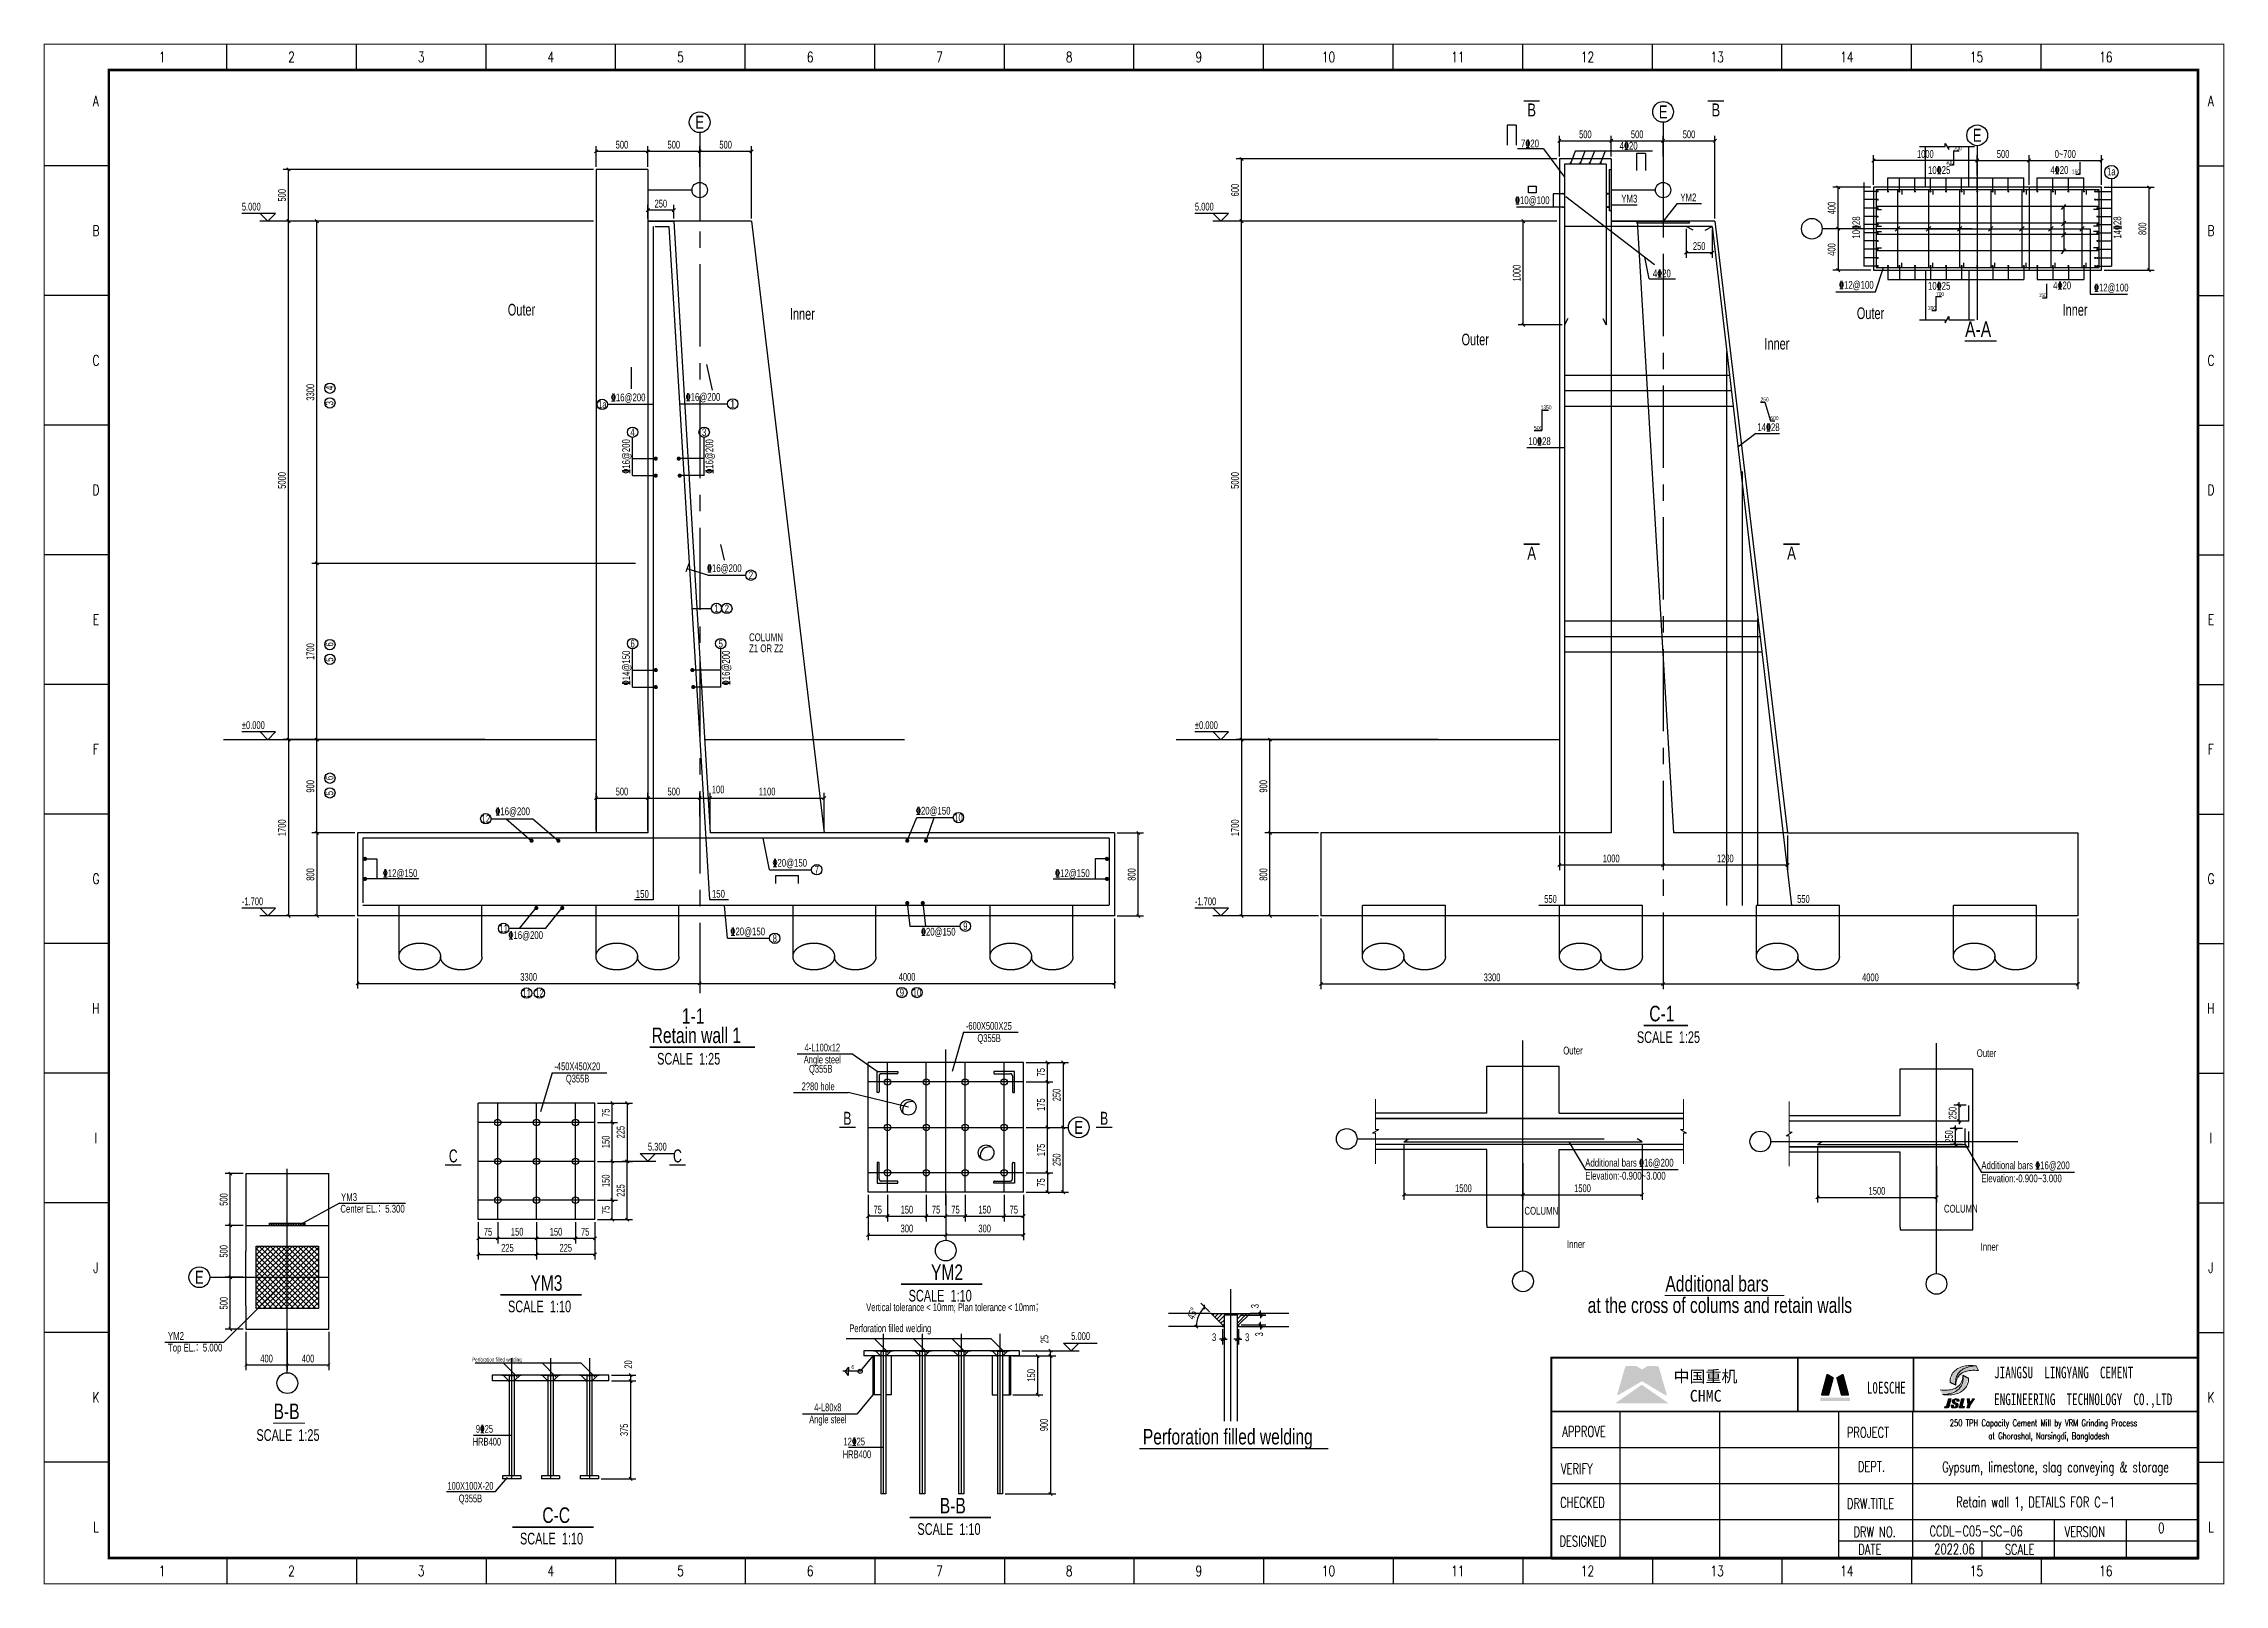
# Model space of a CAD drawing. Header units: millimetres. Extents: x -15901 to 146244, y -607033 to -56344.
# Drawn here: x -12722 to 71413, y -338762 to -279327 of the extents above; entities that cross this region are included whole.
import ezdxf
from ezdxf.enums import TextEntityAlignment as Align

# ---------------------------------------------------------------- set-up
doc = ezdxf.new("R2010")
doc.units = ezdxf.units.MM
doc.header["$LTSCALE"] = 2000
for name, pattern in [('ACAD_ISO02W100', [15, 12, -3]), ('CENTER', [50.8, 31.75, -6.35, 6.35, -6.35]), ('DASHDOT', [1, 0.5, -0.25, 0, -0.25]), ('HIDDEN', [9.525, 6.35, -3.175]), ('SOLID', [0])]:
    doc.linetypes.add(name, pattern=pattern)
for name, color, linetype, lineweight in [('22', 4, 'Continuous', 35), ('Rahm7', 7, 'Continuous', 50), ('S_05_DIM', 7, 'Continuous', 0), ('图层3', 1, 'Continuous', 0)]:
    doc.layers.add(name, color=color, linetype=linetype, lineweight=lineweight)
for name, color, linetype in [('4', 2, 'Continuous'), ('6', 1, 'Continuous'), ('DIM', 2, 'Continuous'), ('LABEL_PM', 7, 'Continuous'), ('LINE', 7, 'Continuous'), ('P_OUTER_FRAME', 131, 'Continuous'), ('S_01', 3, 'Continuous'), ('S_01_OUTL', 3, 'Continuous'), ('S_02', 151, 'CENTER'), ('S_02_AXIS', 171, 'CENTER'), ('S_03_HIDD', 4, 'HIDDEN'), ('S_04', 2, 'Continuous'), ('S_04_TEXT', 2, 'Continuous'), ('S_05_DIMS', 7, 'Continuous'), ('S_06', 1, 'Continuous'), ('S_06_RBAR', 1, 'Continuous'), ('S_07', 6, 'Continuous'), ('S_07_LSHOW', 6, 'Continuous'), ('S_08_HATCH', 8, 'Continuous'), ('SOLID_CYAN', 4, 'SOLID'), ('TEXT', 3, 'Continuous'), ('TK', 1, 'Continuous'), ('图层1', 7, 'DASHDOT'), ('图层2', 7, 'ACAD_ISO02W100')]:
    doc.layers.add(name, color=color, linetype=linetype)
doc.styles.add('FS', font='kstxt.shx', dxfattribs={"width": 0.8, "height": 250, "bigfont": 'kshz.shx'})
doc.styles.add('HZFS', font='simplex', dxfattribs={"width": 0.7, "bigfont": 'hzfs'})
doc.styles.add('HZTXT', font='romans.shx', dxfattribs={"width": 0.7, "bigfont": 'hztxt.shx'})
doc.styles.add('KS', font='kstxt.shx', dxfattribs={"width": 0.7, "height": 300, "bigfont": 'kshz.shx'})
doc.styles.get("Standard").update_dxf_attribs({"font": 'SimSun.ttf'})
doc.styles.add('TK-HZ', font='txt.shx', dxfattribs={"width": 0.8, "bigfont": 'hztxt.shx'})
doc.dimstyles.new('KS25', dxfattribs={"dimtxt": 300, "dimasz": 120, "dimexe": 200, "dimexo": 100, "dimgap": 100, "dimtad": 1, "dimdec": 0, "dimlfac": 0.25, "dimzin": 14, "dimdsep": 46, "dimtxsty": 'KS', "dimblk": 'ARCHTICK', "dimcen": -900, "dimclrd": 7, "dimclre": 7, "dimclrt": 2, "dimadec": 0, "dimazin": 0, "dimtfac": 1, "dimtdec": 0, "dimtix": 1, "dimtmove": 2, "dimatfit": 2, "dimfxl": 1, "dimtolj": 1, "dimtzin": 14, "dimarcsym": 0})
doc.dimstyles.new('KSDIM0.25', dxfattribs={"dimtxt": 300, "dimasz": 120, "dimexe": 200, "dimexo": 100, "dimgap": 100, "dimtad": 1, "dimdec": 0, "dimlfac": 0.25, "dimzin": 14, "dimdsep": 46, "dimtxsty": 'KS', "dimblk": 'ARCHTICK', "dimblk1": 'OBLIQUE', "dimblk2": 'OBLIQUE', "dimsah": 1, "dimcen": -900, "dimclrd": 7, "dimclre": 7, "dimclrt": 2, "dimazin": 3, "dimtfac": 1, "dimtdec": 0, "dimtix": 1, "dimtmove": 2, "dimatfit": 2, "dimfxl": 1, "dimtolj": 1, "dimtzin": 14, "dimlwd": -3, "dimarcsym": 0})
doc.dimstyles.new('KSDIM1.2', dxfattribs={"dimtxt": 300, "dimasz": 120, "dimexe": 200, "dimexo": 100, "dimgap": 100, "dimtad": 1, "dimdec": 0, "dimlfac": 1.2, "dimzin": 14, "dimdsep": 46, "dimtxsty": 'KS', "dimblk": 'ARCHTICK', "dimblk1": 'OBLIQUE', "dimblk2": 'OBLIQUE', "dimsah": 1, "dimcen": -900, "dimclrd": 7, "dimclre": 7, "dimclrt": 2, "dimazin": 3, "dimtfac": 1, "dimtdec": 0, "dimtix": 1, "dimtmove": 2, "dimatfit": 2, "dimfxl": 1, "dimtolj": 1, "dimtzin": 14, "dimlwd": -3, "dimlwe": -1, "dimarcsym": 0})

msp = doc.modelspace()

# ---------------------------------------------------------------- texts
at = {"color": 253, "linetype": 'Continuous', "style": 'KS', "width": 0.7}
msp.add_text('6', height=150, dxfattribs=at).set_placement((18493.616, -330376.665), align=Align.MIDDLE)
at = {"color": 7, "style": 'HZFS', "width": 0.7}
for s, p in [('APPROVE', (45865.788, -333065.256)), ('  PROJECT', (56462.794, -333101.622)), ('VERIFY', (45816.952, -334504.089)), ('  DEPT.', (56888.36, -334416.573)), ('CHECKED', (45784.096, -335800.785)), ('DRW.TITLE', (56849.902, -335843.3)), (' DRW NO.', (56908.99, -336937.736)), ('VERSION', (65246.504, -336932.851)), ('DESIGNED', (45758.516, -337295.226)), ('  DATE', (56905.774, -337614.08)), ('SCALE', (62941.55, -337614.08))]:
    msp.add_text(s, height=400, dxfattribs=at).set_placement(p)
at = {"char_height": 451.63008, "attachment_point": 1}
for s, width, insert in [('{\\fSimSun|b0|i0|c134|p2;中国重机}', 2867.73607, (50160.243, -330512.367)), ('{\\fSimSun|b0|i0|c134|p2;CHMC}', 773.30308, (50787.507, -331261.599))]:
    msp.add_mtext_dynamic_manual_height_columns(s, width=width, gutter_width=12.5, heights=[0], dxfattribs=dict(at, insert=insert))
at = {"color": 7, "char_height": 451.16199, "width": 162378.90608, "attachment_point": 1, "style": 'HZFS'}
for s, insert in [('{\\fSimSun|b0|i0|c134|p54;JIANGSU  LINGYANG  CEMENT  }', (62529.284, -330362.035)), ('{\\fSimSun|b0|i0|c134|p54;L0ESCHE}', (57614.732, -330948.354)), ('{\\fSimSun|b0|i0|c134|p54;ENGINEERING  TECHNOLOGY  CO.,LTD}', (62529.284, -331395.991))]:
    msp.add_mtext(s, dxfattribs=dict(at, insert=insert))
at = {"layer": '4', "style": 'KS', "width": 0.75}
for s, height, p in [('7%%13220', 300, (44275.256, -283328.36)), ('4%%13220', 300, (48080.468, -283416.933)), ('%%13210@100', 300, (44042.382, -285518.617)), ('4%%13220', 300, (49361.068, -288341.397)), ('1-1', 600, (11901.522, -317137.339)), ('C-1', 600, (49224.443, -317042.661)), ('Retain wall 1', 600, (10737.612, -317882.242)), ('YM3', 300, (-1248.045, -323971.181)), ('YM2', 600, (21514.021, -327021.136)), ('YM3', 600, (6057.415, -327436.451)), ('Perforation filled welding', 600, (29686.283, -333365.039)), ('B-B', 600, (21853.262, -336024.011)), ('C-C', 600, (6519.255, -336391.838))]:
    msp.add_text(s, height=height, dxfattribs=at).set_placement(p)
at = {"layer": 'DIM', "width": 0.7}
for s, height, style, p in [('250 TPH Capacity Cement Mill by VRM Grinding Process ', 256, 'HZTXT', (60818.602, -332663.825)), ('at Ghorashal, Narsingdi, Bangladesh', 256, 'HZTXT', (62307.353, -333163.825)), ('0', 400, 'HZFS', (68857.651, -336785.682)), ('2022.06', 400, 'HZFS', (60217.618, -337600.626))]:
    msp.add_text(s, height=height, dxfattribs=dict(at, style=style)).set_placement(p)
at = {"layer": 'P_OUTER_FRAME', "style": 'HZFS', "width": 0.7}
for s, p in [('Gypsum, limestone, slag conveying & storage ', (64993.571, -334290.409)), ('Retain wall 1, DETAILS FOR C-1', (64131.741, -335637.572)), ('CCDL-C05-SC-06', (61835.032, -336707.072))]:
    msp.add_text(s, height=400, dxfattribs=at).set_placement(p, align=Align.MIDDLE)
at = {"layer": 'S_01_OUTL', "style": 'KS'}
for s, width, p in [('B', 0.75, (44688.062, -281884.58)), ('B', 0.75, (51794.074, -281884.58)), ('A', 0.75, (44688.062, -298977.977)), ('A', 0.75, (54712.857, -298977.977)), ('B', 0.7, (18288.007, -320782.473)), ('B', 0.7, (28192.886, -320782.473)), ('C', 0.7, (3080.995, -322234.961)), ('C', 0.7, (11731.438, -322234.961))]:
    msp.add_text(s, height=500, dxfattribs=dict(at, width=width)).set_placement(p, align=Align.MIDDLE_CENTER)
at = {"layer": 'S_01_OUTL', "color": 7, "style": 'KS', "width": 0.7}
msp.add_text('Vertical tolerance < 10mm; Plan tolerance < 10mm；', height=300, dxfattribs=at).set_placement((19013.865, -328221.924))
at = {"layer": 'S_04', "style": 'KS', "width": 0.75}
for p in [(49758.202, -281960.065), (12589.567, -282360.065), (61875.326, -282863.896), (27212.008, -321132.473), (-6714.311, -326914.565)]:
    msp.add_text('E', height=500, dxfattribs=at).set_placement(p, align=Align.MIDDLE)
at = {"layer": 'S_04', "width": 0.75}
for s, height, style, p in [('700', 150, 'KS', (60972.245, -283438.448)), ('10%%13225', 300, 'KS', (59978.07, -284355.602)), ('300', 150, 'KS', (60661.916, -283980.292)), ('4%%13220', 300, 'KS', (64700.627, -284351.533)), ('150', 150, 'KS', (65532.358, -284332.951)), ('1a', 300, 'KS', (66882.897, -284411.286)), ('YM3', 300, 'KS', (48145.521, -285457.478)), ('YM2', 300, 'KS', (50421.357, -285409.662)), ('%%13212@100', 300, 'KS', (56546.102, -288783.482)), ('10%%13225', 300, 'KS', (59978.07, -288820.884)), ('4%%13220', 300, 'KS', (64805.702, -288805.108)), ('%%13212@100', 300, 'KS', (66379.122, -288888.095)), ('700', 150, 'KS', (60288.399, -289059.893)), ('150', 150, 'KS', (64246.335, -289106.803)), ('300', 150, 'KS', (59978.07, -289601.736)), ('A-A', 600, 'KS', (61411.197, -290642.486)), ('%%13216@200', 300, 'FS', (9163.148, -293123.893)), ('%%13216@200', 300, 'FS', (12047.999, -293106.357)), ('1350', 150, 'KS', (45034.367, -293435.719)), ('250', 150, 'KS', (53516.503, -293128.187)), ('500', 150, 'KS', (44781.096, -294228.571)), ('14%%13228', 300, 'KS', (53390.726, -294272.472)), ('500', 150, 'KS', (53898.05, -293848.694)), ('10%%13228', 300, 'KS', (44560.387, -294812.724)), ('%%13216@200', 300, 'FS', (12870.965, -299711.459)), ('Z1 OR Z2', 300, 'FS', (14494.412, -302802.383)), ('COLUMN', 300, 'FS', (14494.412, -302377.508)), ('%%13216@200', 300, 'KS', (4705.067, -309090.064)), ('%%13220@150', 300, 'KS', (20930.855, -309068.418)), ('%%13212@150', 300, 'KS', (364.295, -311477.118)), ('%%13220@150', 300, 'KS', (15396.951, -311077.466)), ('%%13212@150', 300, 'KS', (26300.838, -311477.118)), ('150', 300, 'KS', (10126.032, -312280.255)), ('150', 300, 'KS', (13060.534, -312272.494)), ('%%13216@200', 300, 'KS', (5210.707, -313866.608)), ('%%13220@150', 300, 'KS', (13775.861, -313725.27)), ('%%13220@150', 300, 'KS', (21124.611, -313735.607)), ('Outer', 300, 'FS', (45904.881, -318320.301)), ('Outer', 300, 'FS', (61859.044, -318420.388)), ('Additional bars %%13216@200', 300, 'FS', (46753.231, -322645.748)), ('Elevation:-0.900~3.000', 300, 'FS', (46753.231, -323150.156)), ('Additional bars %%13216@200', 300, 'FS', (62037.815, -322745.836)), ('Elevation:-0.900~3.000', 300, 'FS', (62037.815, -323250.244)), ('Center EL.：5.300', 300, 'KS', (-1274.149, -324421.679)), ('COLUMN', 300, 'FS', (44407.597, -324499.974)), ('COLUMN', 300, 'FS', (60593.193, -324419.806)), ('Inner', 300, 'FS', (46052.279, -325788.306)), ('Inner', 300, 'FS', (62006.443, -325888.394)), ('Additional bars', 600, 'KS', (49847.524, -327465.252)), ('at the cross of colums and retain walls', 600, 'KS', (46847.221, -328292.922)), ('YM2', 300, 'KS', (-7925.347, -329331.201)), ('Top EL.：5.000', 300, 'KS', (-7925.347, -329779.698)), ('B-B', 600, 'KS', (-3849.812, -332387.133))]:
    msp.add_text(s, height=height, dxfattribs=dict(at, style=style)).set_placement(p)
for s, style, p in [('10%%13228', 'KS', (57358.382, -286853.606)), ('14%%13228', 'KS', (67434.577, -286853.606)), ('4', 'FS', (-1545.847, -292695.393)), ('3', 'FS', (-1545.847, -293281.389)), ('%%13216@200', 'FS', (9900.39, -295919.815)), ('%%13216@200', 'FS', (13113.713, -295919.815)), ('6', 'FS', (-1545.847, -302586.047)), ('%%13214@150', 'FS', (9900.39, -304076.717)), ('%%13216@200', 'FS', (13752.77, -304076.717)), ('5', 'FS', (-1545.847, -303172.043)), ('6', 'FS', (-1545.847, -307738.291)), ('5', 'FS', (-1545.847, -308324.288))]:
    msp.add_text(s, height=300, rotation=90, dxfattribs=dict(at, style=style)).set_placement(p)
at = {"layer": 'S_04', "color": 2, "style": 'FS', "width": 0.75}
for s, p in [('1a', (8830.204, -293243.399)), ('1', (13862.756, -293225.863)), ('4', (10000.307, -294316.106)), ('3', (12761.796, -294316.106)), ('2', (14565.346, -299830.966)), ('1', (13236.981, -301112.917)), ('2', (13636.981, -301112.917)), ('6', (10000.307, -302473.007)), ('5', (13400.853, -302473.007)), ('12', (4338.096, -309226.564)), ('10', (22572.7, -309183.431)), ('7', (17106.348, -311192.479)), ('11', (5022.717, -313458.26)), ('8', (15485.258, -313840.283)), ('9', (22838.05, -313371.342)), ('11', (5912.725, -315951.696)), ('12', (6405.771, -315951.696)), ('9', (20389.15, -315931.494)), ('10', (20972.361, -315931.494))]:
    msp.add_text(s, height=300, dxfattribs=at).set_placement(p, align=Align.MIDDLE_CENTER)
at = {"layer": 'S_04_TEXT', "style": 'KS', "width": 0.7}
for s, p in [('5.000', (-5073.174, -285765.402)), ('5.000', (31695.461, -285765.402)), ('%%P0.000', (-5073.174, -305765.402)), ('%%P0.000', (31695.461, -305765.402)), ('-1.700', (-5073.174, -312565.402)), ('-1.700', (31695.461, -312565.402)), ('550', (45172.402, -312470.73)), ('550', (54929.707, -312470.73)), ('5.300', (10592.369, -322027.746)), ('5.000', (26923.263, -329334.231))]:
    msp.add_text(s, height=300, dxfattribs=at).set_placement(p)
for s, height, p in [('-600X500X25', 300, (23744.831, -317217.566)), ('4-L100x12', 300, (17321.469, -318052.49)), ('Q355B', 300, (23754.578, -317729.407)), ('-450X450X20', 300, (7868.83, -318777.839)), ('Angle steel', 300, (17321.469, -318553.618)), ('Q355B', 300, (17258.256, -318913.307)), ('Q355B', 300, (7878.577, -319289.679)), ('2\x8180 hole', 300, (17160.238, -319544.641)), ('Perforation filled welding', 300, (19941.74, -328919.901)), ('Perforation filled welding', 150, (4765.991, -330108.457)), ('Angle steel', 300, (17532.938, -332434.942)), ('4-L80x8', 300, (17532.938, -331933.814)), ('HRB400', 300, (4379.249, -333257.874)), ('9%%13225', 300, (4284.593, -332762.412)), ('12%%13225', 300, (18553.392, -333250.431)), ('HRB400', 300, (18655.698, -333744.929)), ('100X100X-20', 300, (3744.122, -334961.044)), ('Q355B', 300, (3744.122, -335486.42))]:
    msp.add_text(s, height=height, dxfattribs=at).set_placement(p, align=Align.MIDDLE)
at = {"layer": 'TEXT', "style": 'KS', "width": 0.7}
for s, p in [('Outer', (5186.837, -289816.182)), ('Inner', (65173.268, -289823.412)), ('Inner', (16072.063, -289977.285)), ('Outer', (57233.247, -289951.994)), ('Outer', (41983.431, -290965.89)), ('Inner', (53668.658, -291126.992))]:
    msp.add_text(s, height=450, dxfattribs=at).set_placement(p)
for s, p in [('SCALE  1:25', (49965.364, -317652.876)), ('SCALE  1:25', (12164.825, -318486.087)), ('SCALE  1:10', (6411.245, -328040.296)), ('SCALE  1:10', (21867.85, -327624.981)), ('SCALE  1:25', (-3294.265, -333001.561)), ('SCALE  1:10', (22207.091, -336627.856)), ('SCALE  1:10', (6873.084, -336995.683))]:
    msp.add_text(s, height=450, dxfattribs=at).set_placement(p, align=Align.MIDDLE)

# ---------------------------------------------------------------- blocks, each defined once
blk = doc.blocks.new('_OBLIQUE')
at = {"color": 1}
blk.add_line((-0.5, -0.5), (0.5, 0.5), dxfattribs=at)
blk = doc.blocks.new('*D120')
at = {"layer": 'Defpoints', "color": 0}
for p in [(10590, -283478), (8590, -284177), (10590, -284177)]:
    blk.add_point(p, dxfattribs=at)
at = {"layer": 'S_05_DIMS', "color": 7, "lineweight": -2}
for p, q in [((8590, -284077), (8590, -283278)), ((10590, -284077), (10590, -283278))]:
    blk.add_line(p, q, dxfattribs=at)
at = {"layer": 'S_05_DIMS', "color": 7, "lineweight": -3}
blk.add_line((8590, -283478), (10590, -283478), dxfattribs=at)
at = {"layer": 'S_05_DIMS', "color": 7, "linetype": 'ByBlock', "lineweight": -3, "xscale": 120, "yscale": 120, "zscale": 120, "rotation": 180}
blk.add_blockref('_OBLIQUE', (8590, -283478), dxfattribs=at)
at = {"layer": 'S_05_DIMS', "color": 7, "linetype": 'ByBlock', "lineweight": -3, "xscale": 120, "yscale": 120, "zscale": 120}
blk.add_blockref('_OBLIQUE', (10590, -283478), dxfattribs=at)
at = {"layer": 'S_05_DIMS', "color": 2, "insert": (9590, -283228), "char_height": 300, "attachment_point": 5, "style": 'KS'}
blk.add_mtext('\\A1;500', dxfattribs=at)
blk = doc.blocks.new('_ArchTick')
at = {"color": 0, "linetype": 'ByBlock', "const_width": 0.15}
blk.add_lwpolyline([(-0.5, -0.5), (0.5, 0.5)], dxfattribs=at)
blk = doc.blocks.new('*D121')
at = {"layer": 'Defpoints', "color": 0}
for p in [(12590, -283478), (10590, -284177), (12590, -284184)]:
    blk.add_point(p, dxfattribs=at)
at = {"layer": 'S_05_DIMS', "color": 7, "lineweight": -2}
for p, q in [((10590, -284077), (10590, -283278)), ((12590, -284084), (12590, -283278))]:
    blk.add_line(p, q, dxfattribs=at)
at = {"layer": 'S_05_DIMS', "color": 7, "lineweight": -3}
blk.add_line((10590, -283478), (12590, -283478), dxfattribs=at)
at = {"layer": 'S_05_DIMS', "color": 7, "linetype": 'ByBlock', "lineweight": -3, "xscale": 120, "yscale": 120, "zscale": 120, "rotation": 180}
blk.add_blockref('_OBLIQUE', (10590, -283478), dxfattribs=at)
at = {"layer": 'S_05_DIMS', "color": 7, "linetype": 'ByBlock', "lineweight": -3, "xscale": 120, "yscale": 120, "zscale": 120}
blk.add_blockref('_OBLIQUE', (12590, -283478), dxfattribs=at)
at = {"layer": 'S_05_DIMS', "color": 2, "insert": (11590, -283228), "char_height": 300, "attachment_point": 5, "style": 'KS'}
blk.add_mtext('\\A1;500', dxfattribs=at)
blk = doc.blocks.new('*D122')
at = {"layer": 'Defpoints', "color": 0}
for p in [(14590, -283478), (12590, -284184), (14590, -286177)]:
    blk.add_point(p, dxfattribs=at)
at = {"layer": 'S_05_DIMS', "color": 7, "lineweight": -2}
for p, q in [((12590, -284084), (12590, -283278)), ((14590, -286077), (14590, -283278))]:
    blk.add_line(p, q, dxfattribs=at)
at = {"layer": 'S_05_DIMS', "color": 7, "lineweight": -3}
blk.add_line((12590, -283478), (14590, -283478), dxfattribs=at)
at = {"layer": 'S_05_DIMS', "color": 7, "linetype": 'ByBlock', "lineweight": -3, "xscale": 120, "yscale": 120, "zscale": 120, "rotation": 180}
blk.add_blockref('_OBLIQUE', (12590, -283478), dxfattribs=at)
at = {"layer": 'S_05_DIMS', "color": 7, "linetype": 'ByBlock', "lineweight": -3, "xscale": 120, "yscale": 120, "zscale": 120}
blk.add_blockref('_OBLIQUE', (14590, -283478), dxfattribs=at)
at = {"layer": 'S_05_DIMS', "color": 2, "insert": (13590, -283228), "char_height": 300, "attachment_point": 5, "style": 'KS'}
blk.add_mtext('\\A1;500', dxfattribs=at)
blk = doc.blocks.new('*D123')
at = {"layer": 'Defpoints', "color": 0}
for p in [(-3276, -286177), (8590, -286177), (4409, -306177)]:
    blk.add_point(p, dxfattribs=at)
at = {"layer": 'S_05_DIMS', "color": 7, "lineweight": -2}
for p, q in [((8490, -286177), (-3476, -286177)), ((4309, -306177), (-3476, -306177))]:
    blk.add_line(p, q, dxfattribs=at)
at = {"layer": 'S_05_DIMS', "color": 7, "lineweight": -3}
blk.add_line((-3276, -306177), (-3276, -286177), dxfattribs=at)
at = {"layer": 'S_05_DIMS', "color": 7, "linetype": 'ByBlock', "lineweight": -3, "xscale": 120, "yscale": 120, "zscale": 120}
for p, rotation in [((-3276, -286177), 90), ((-3276, -306177), 270)]:
    blk.add_blockref('_OBLIQUE', p, dxfattribs=dict(at, rotation=rotation))
at = {"layer": 'S_05_DIMS', "color": 2, "insert": (-3526, -296177), "char_height": 300, "attachment_point": 5, "rotation": 90, "style": 'KS'}
blk.add_mtext('\\A1;5000', dxfattribs=at)
blk = doc.blocks.new('*D124')
at = {"layer": 'Defpoints', "color": 0}
for p in [(-3276, -284177), (8590, -284177), (8590, -286177)]:
    blk.add_point(p, dxfattribs=at)
at = {"layer": 'S_05_DIMS', "color": 7, "lineweight": -2}
for p, q in [((8490, -284177), (-3476, -284177)), ((8490, -286177), (-3476, -286177))]:
    blk.add_line(p, q, dxfattribs=at)
at = {"layer": 'S_05_DIMS', "color": 7, "lineweight": -3}
blk.add_line((-3276, -286177), (-3276, -284177), dxfattribs=at)
at = {"layer": 'S_05_DIMS', "color": 7, "linetype": 'ByBlock', "lineweight": -3, "xscale": 120, "yscale": 120, "zscale": 120}
for p, rotation in [((-3276, -284177), 90), ((-3276, -286177), 270)]:
    blk.add_blockref('_OBLIQUE', p, dxfattribs=dict(at, rotation=rotation))
at = {"layer": 'S_05_DIMS', "color": 2, "insert": (-3526, -285177), "char_height": 300, "attachment_point": 5, "rotation": 90, "style": 'KS'}
blk.add_mtext('\\A1;500', dxfattribs=at)
blk = doc.blocks.new('*D125')
at = {"layer": 'Defpoints', "color": 0}
for p in [(4409, -306177), (-3276, -312977), (-610, -312977)]:
    blk.add_point(p, dxfattribs=at)
at = {"layer": 'S_05_DIMS', "color": 7, "lineweight": -2}
for p, q in [((4309, -306177), (-3476, -306177)), ((-710, -312977), (-3476, -312977))]:
    blk.add_line(p, q, dxfattribs=at)
at = {"layer": 'S_05_DIMS', "color": 7, "lineweight": -3}
blk.add_line((-3276, -306177), (-3276, -312977), dxfattribs=at)
at = {"layer": 'S_05_DIMS', "color": 7, "linetype": 'ByBlock', "lineweight": -3, "xscale": 120, "yscale": 120, "zscale": 120}
for p, rotation in [((-3276, -306177), 90), ((-3276, -312977), 270)]:
    blk.add_blockref('_OBLIQUE', p, dxfattribs=dict(at, rotation=rotation))
at = {"layer": 'S_05_DIMS', "color": 2, "insert": (-3526, -309577), "char_height": 300, "attachment_point": 5, "rotation": 90, "style": 'KS'}
blk.add_mtext('\\A1;1700', dxfattribs=at)
blk = doc.blocks.new('*D126')
at = {"layer": 'Defpoints', "color": 0}
for p in [(-610, -312977), (12590, -314805), (12590, -315580)]:
    blk.add_point(p, dxfattribs=at)
at = {"layer": 'S_05_DIMS', "color": 7, "lineweight": -2}
for p, q in [((-610, -313077), (-610, -315780)), ((12590, -314905), (12590, -315780))]:
    blk.add_line(p, q, dxfattribs=at)
at = {"layer": 'S_05_DIMS', "color": 7, "lineweight": -3}
blk.add_line((-610, -315580), (12590, -315580), dxfattribs=at)
at = {"layer": 'S_05_DIMS', "color": 7, "linetype": 'ByBlock', "lineweight": -3, "xscale": 120, "yscale": 120, "zscale": 120, "rotation": 180}
blk.add_blockref('_OBLIQUE', (-610, -315580), dxfattribs=at)
at = {"layer": 'S_05_DIMS', "color": 7, "linetype": 'ByBlock', "lineweight": -3, "xscale": 120, "yscale": 120, "zscale": 120}
blk.add_blockref('_OBLIQUE', (12590, -315580), dxfattribs=at)
at = {"layer": 'S_05_DIMS', "color": 2, "insert": (5990, -315330), "char_height": 300, "attachment_point": 5, "style": 'KS'}
blk.add_mtext('\\A1;3300', dxfattribs=at)
blk = doc.blocks.new('*D127')
at = {"layer": 'Defpoints', "color": 0}
for p in [(28590, -312977), (12590, -314805), (28590, -315580)]:
    blk.add_point(p, dxfattribs=at)
at = {"layer": 'S_05_DIMS', "color": 7, "lineweight": -2}
for p, q in [((28590, -313077), (28590, -315780)), ((12590, -314905), (12590, -315780))]:
    blk.add_line(p, q, dxfattribs=at)
at = {"layer": 'S_05_DIMS', "color": 7, "lineweight": -3}
blk.add_line((12590, -315580), (28590, -315580), dxfattribs=at)
at = {"layer": 'S_05_DIMS', "color": 7, "linetype": 'ByBlock', "lineweight": -3, "xscale": 120, "yscale": 120, "zscale": 120, "rotation": 180}
blk.add_blockref('_OBLIQUE', (12590, -315580), dxfattribs=at)
at = {"layer": 'S_05_DIMS', "color": 7, "linetype": 'ByBlock', "lineweight": -3, "xscale": 120, "yscale": 120, "zscale": 120}
blk.add_blockref('_OBLIQUE', (28590, -315580), dxfattribs=at)
at = {"layer": 'S_05_DIMS', "color": 2, "insert": (20590, -315330), "char_height": 300, "attachment_point": 5, "style": 'KS'}
blk.add_mtext('\\A1;4000', dxfattribs=at)
blk = doc.blocks.new('*D128')
at = {"layer": 'Defpoints', "color": 0}
for p in [(10590, -308430), (8590, -309777), (10590, -309777)]:
    blk.add_point(p, dxfattribs=at)
at = {"layer": 'S_05_DIMS', "color": 7, "lineweight": -2}
for p, q in [((8590, -309677), (8590, -308230)), ((10590, -309677), (10590, -308230))]:
    blk.add_line(p, q, dxfattribs=at)
at = {"layer": 'S_05_DIMS', "color": 7, "lineweight": -3}
blk.add_line((8590, -308430), (10590, -308430), dxfattribs=at)
at = {"layer": 'S_05_DIMS', "color": 7, "linetype": 'ByBlock', "lineweight": -3, "xscale": 120, "yscale": 120, "zscale": 120, "rotation": 180}
blk.add_blockref('_OBLIQUE', (8590, -308430), dxfattribs=at)
at = {"layer": 'S_05_DIMS', "color": 7, "linetype": 'ByBlock', "lineweight": -3, "xscale": 120, "yscale": 120, "zscale": 120}
blk.add_blockref('_OBLIQUE', (10590, -308430), dxfattribs=at)
at = {"layer": 'S_05_DIMS', "color": 2, "insert": (9590, -308180), "char_height": 300, "attachment_point": 5, "style": 'KS'}
blk.add_mtext('\\A1;500', dxfattribs=at)
blk = doc.blocks.new('*D129')
at = {"layer": 'Defpoints', "color": 0}
for p in [(12590, -308430), (12590, -309247), (10590, -309777)]:
    blk.add_point(p, dxfattribs=at)
at = {"layer": 'S_05_DIMS', "color": 7, "lineweight": -2}
for p, q in [((10590, -309677), (10590, -308230)), ((12590, -309147), (12590, -308230))]:
    blk.add_line(p, q, dxfattribs=at)
at = {"layer": 'S_05_DIMS', "color": 7, "lineweight": -3}
blk.add_line((10590, -308430), (12590, -308430), dxfattribs=at)
at = {"layer": 'S_05_DIMS', "color": 7, "linetype": 'ByBlock', "lineweight": -3, "xscale": 120, "yscale": 120, "zscale": 120, "rotation": 180}
blk.add_blockref('_OBLIQUE', (10590, -308430), dxfattribs=at)
at = {"layer": 'S_05_DIMS', "color": 7, "linetype": 'ByBlock', "lineweight": -3, "xscale": 120, "yscale": 120, "zscale": 120}
blk.add_blockref('_OBLIQUE', (12590, -308430), dxfattribs=at)
at = {"layer": 'S_05_DIMS', "color": 2, "insert": (11590, -308180), "char_height": 300, "attachment_point": 5, "style": 'KS'}
blk.add_mtext('\\A1;500', dxfattribs=at)
blk = doc.blocks.new('*D130')
at = {"layer": 'Defpoints', "color": 0}
for p in [(17390, -308430), (12990, -309777), (17390, -309777)]:
    blk.add_point(p, dxfattribs=at)
at = {"layer": 'S_05_DIMS', "color": 7, "lineweight": -2}
for p, q in [((12990, -309677), (12990, -308230)), ((17390, -309677), (17390, -308230))]:
    blk.add_line(p, q, dxfattribs=at)
at = {"layer": 'S_05_DIMS', "color": 7, "lineweight": -3}
blk.add_line((12990, -308430), (17390, -308430), dxfattribs=at)
at = {"layer": 'S_05_DIMS', "color": 7, "linetype": 'ByBlock', "lineweight": -3, "xscale": 120, "yscale": 120, "zscale": 120, "rotation": 180}
blk.add_blockref('_OBLIQUE', (12990, -308430), dxfattribs=at)
at = {"layer": 'S_05_DIMS', "color": 7, "linetype": 'ByBlock', "lineweight": -3, "xscale": 120, "yscale": 120, "zscale": 120}
blk.add_blockref('_OBLIQUE', (17390, -308430), dxfattribs=at)
at = {"layer": 'S_05_DIMS', "color": 2, "insert": (15190, -308180), "char_height": 300, "attachment_point": 5, "style": 'KS'}
blk.add_mtext('\\A1;1100', dxfattribs=at)
blk = doc.blocks.new('*D131')
at = {"layer": 'Defpoints', "color": 0}
for p in [(28590, -309777), (29508, -309777), (28590, -312977)]:
    blk.add_point(p, dxfattribs=at)
at = {"layer": 'S_05_DIMS', "color": 7, "lineweight": -2}
for p, q in [((28690, -309777), (29708, -309777)), ((28690, -312977), (29708, -312977))]:
    blk.add_line(p, q, dxfattribs=at)
at = {"layer": 'S_05_DIMS', "color": 7, "lineweight": -3}
blk.add_line((29508, -312977), (29508, -309777), dxfattribs=at)
at = {"layer": 'S_05_DIMS', "color": 7, "linetype": 'ByBlock', "lineweight": -3, "xscale": 120, "yscale": 120, "zscale": 120}
for p, rotation in [((29508, -309777), 90), ((29508, -312977), 270)]:
    blk.add_blockref('_OBLIQUE', p, dxfattribs=dict(at, rotation=rotation))
at = {"layer": 'S_05_DIMS', "color": 2, "insert": (29258, -311377), "char_height": 300, "attachment_point": 5, "rotation": 90, "style": 'KS'}
blk.add_mtext('\\A1;800', dxfattribs=at)
blk = doc.blocks.new('Dot')
at = {"layer": '6', "const_width": 0.4}
blk.add_lwpolyline([(-0.2, 0, 1), (0.2, 0, 1)], format="xyb", close=True, dxfattribs=at)
blk = doc.blocks.new('*D132')
at = {"layer": 'Defpoints', "color": 0}
for p in [(-2180, -306177), (-765, -306177), (-610, -309777)]:
    blk.add_point(p, dxfattribs=at)
at = {"layer": 'S_05_DIMS', "color": 7, "lineweight": -2}
for p, q in [((-865, -306177), (-2380, -306177)), ((-710, -309777), (-2380, -309777))]:
    blk.add_line(p, q, dxfattribs=at)
at = {"layer": 'S_05_DIMS', "color": 7, "lineweight": -3}
blk.add_line((-2180, -309777), (-2180, -306177), dxfattribs=at)
at = {"layer": 'S_05_DIMS', "color": 7, "linetype": 'ByBlock', "lineweight": -3, "xscale": 120, "yscale": 120, "zscale": 120}
for p, rotation in [((-2180, -306177), 90), ((-2180, -309777), 270)]:
    blk.add_blockref('_OBLIQUE', p, dxfattribs=dict(at, rotation=rotation))
at = {"layer": 'S_05_DIMS', "color": 2, "insert": (-2430, -307977), "char_height": 300, "attachment_point": 5, "rotation": 90, "style": 'KS'}
blk.add_mtext('\\A1;900', dxfattribs=at)
blk = doc.blocks.new('*D133')
at = {"layer": 'Defpoints', "color": 0}
for p in [(-2180, -299377), (10212, -299377), (-765, -306177)]:
    blk.add_point(p, dxfattribs=at)
at = {"layer": 'S_05_DIMS', "color": 7, "lineweight": -2}
for p, q in [((10112, -299377), (-2380, -299377)), ((-865, -306177), (-2380, -306177))]:
    blk.add_line(p, q, dxfattribs=at)
at = {"layer": 'S_05_DIMS', "color": 7, "lineweight": -3}
blk.add_line((-2180, -306177), (-2180, -299377), dxfattribs=at)
at = {"layer": 'S_05_DIMS', "color": 7, "linetype": 'ByBlock', "lineweight": -3, "xscale": 120, "yscale": 120, "zscale": 120}
for p, rotation in [((-2180, -299377), 90), ((-2180, -306177), 270)]:
    blk.add_blockref('_OBLIQUE', p, dxfattribs=dict(at, rotation=rotation))
at = {"layer": 'S_05_DIMS', "color": 2, "insert": (-2430, -302777), "char_height": 300, "attachment_point": 5, "rotation": 90, "style": 'KS'}
blk.add_mtext('\\A1;1700', dxfattribs=at)
blk = doc.blocks.new('*D134')
at = {"layer": 'Defpoints', "color": 0}
for p in [(47758, -283078), (45758, -283777), (47758, -283777)]:
    blk.add_point(p, dxfattribs=at)
at = {"layer": 'S_05_DIMS', "color": 7, "lineweight": -2}
for p, q in [((45758, -283677), (45758, -282878)), ((47758, -283677), (47758, -282878))]:
    blk.add_line(p, q, dxfattribs=at)
at = {"layer": 'S_05_DIMS', "color": 7, "lineweight": -3}
blk.add_line((45758, -283078), (47758, -283078), dxfattribs=at)
at = {"layer": 'S_05_DIMS', "color": 7, "linetype": 'ByBlock', "lineweight": -3, "xscale": 120, "yscale": 120, "zscale": 120, "rotation": 180}
blk.add_blockref('_OBLIQUE', (45758, -283078), dxfattribs=at)
at = {"layer": 'S_05_DIMS', "color": 7, "linetype": 'ByBlock', "lineweight": -3, "xscale": 120, "yscale": 120, "zscale": 120}
blk.add_blockref('_OBLIQUE', (47758, -283078), dxfattribs=at)
at = {"layer": 'S_05_DIMS', "color": 2, "insert": (46758, -282828), "char_height": 300, "attachment_point": 5, "style": 'KS'}
blk.add_mtext('\\A1;500', dxfattribs=at)
blk = doc.blocks.new('*D135')
at = {"layer": 'Defpoints', "color": 0}
for p in [(49758, -283078), (47758, -283777), (49758, -283784)]:
    blk.add_point(p, dxfattribs=at)
at = {"layer": 'S_05_DIMS', "color": 7, "lineweight": -2}
for p, q in [((47758, -283677), (47758, -282878)), ((49758, -283684), (49758, -282878))]:
    blk.add_line(p, q, dxfattribs=at)
at = {"layer": 'S_05_DIMS', "color": 7, "lineweight": -3}
blk.add_line((47758, -283078), (49758, -283078), dxfattribs=at)
at = {"layer": 'S_05_DIMS', "color": 7, "linetype": 'ByBlock', "lineweight": -3, "xscale": 120, "yscale": 120, "zscale": 120, "rotation": 180}
blk.add_blockref('_OBLIQUE', (47758, -283078), dxfattribs=at)
at = {"layer": 'S_05_DIMS', "color": 7, "linetype": 'ByBlock', "lineweight": -3, "xscale": 120, "yscale": 120, "zscale": 120}
blk.add_blockref('_OBLIQUE', (49758, -283078), dxfattribs=at)
at = {"layer": 'S_05_DIMS', "color": 2, "insert": (48758, -282828), "char_height": 300, "attachment_point": 5, "style": 'KS'}
blk.add_mtext('\\A1;500', dxfattribs=at)
blk = doc.blocks.new('*D136')
at = {"layer": 'Defpoints', "color": 0}
for p in [(51758, -283078), (49758, -283784), (51758, -286177)]:
    blk.add_point(p, dxfattribs=at)
at = {"layer": 'S_05_DIMS', "color": 7, "lineweight": -2}
for p, q in [((49758, -283684), (49758, -282878)), ((51758, -286077), (51758, -282878))]:
    blk.add_line(p, q, dxfattribs=at)
at = {"layer": 'S_05_DIMS', "color": 7, "lineweight": -3}
blk.add_line((49758, -283078), (51758, -283078), dxfattribs=at)
at = {"layer": 'S_05_DIMS', "color": 7, "linetype": 'ByBlock', "lineweight": -3, "xscale": 120, "yscale": 120, "zscale": 120, "rotation": 180}
blk.add_blockref('_OBLIQUE', (49758, -283078), dxfattribs=at)
at = {"layer": 'S_05_DIMS', "color": 7, "linetype": 'ByBlock', "lineweight": -3, "xscale": 120, "yscale": 120, "zscale": 120}
blk.add_blockref('_OBLIQUE', (51758, -283078), dxfattribs=at)
at = {"layer": 'S_05_DIMS', "color": 2, "insert": (50758, -282828), "char_height": 300, "attachment_point": 5, "style": 'KS'}
blk.add_mtext('\\A1;500', dxfattribs=at)
blk = doc.blocks.new('*D137')
at = {"layer": 'Defpoints', "color": 0}
for p in [(33492, -286177), (45758, -286177), (41178, -306177)]:
    blk.add_point(p, dxfattribs=at)
at = {"layer": 'S_05_DIMS', "color": 7, "lineweight": -2}
for p, q in [((45658, -286177), (33292, -286177)), ((41078, -306177), (33292, -306177))]:
    blk.add_line(p, q, dxfattribs=at)
at = {"layer": 'S_05_DIMS', "color": 7, "lineweight": -3}
blk.add_line((33492, -306177), (33492, -286177), dxfattribs=at)
at = {"layer": 'S_05_DIMS', "color": 7, "linetype": 'ByBlock', "lineweight": -3, "xscale": 120, "yscale": 120, "zscale": 120}
for p, rotation in [((33492, -286177), 90), ((33492, -306177), 270)]:
    blk.add_blockref('_OBLIQUE', p, dxfattribs=dict(at, rotation=rotation))
at = {"layer": 'S_05_DIMS', "color": 2, "insert": (33242, -296177), "char_height": 300, "attachment_point": 5, "rotation": 90, "style": 'KS'}
blk.add_mtext('\\A1;5000', dxfattribs=at)
blk = doc.blocks.new('*D138')
at = {"layer": 'Defpoints', "color": 0}
for p in [(33492, -283777), (45758, -283777), (45758, -286177)]:
    blk.add_point(p, dxfattribs=at)
at = {"layer": 'S_05_DIMS', "color": 7, "lineweight": -2}
for p, q in [((45658, -283777), (33292, -283777)), ((45658, -286177), (33292, -286177))]:
    blk.add_line(p, q, dxfattribs=at)
at = {"layer": 'S_05_DIMS', "color": 7, "lineweight": -3}
blk.add_line((33492, -286177), (33492, -283777), dxfattribs=at)
at = {"layer": 'S_05_DIMS', "color": 7, "linetype": 'ByBlock', "lineweight": -3, "xscale": 120, "yscale": 120, "zscale": 120}
for p, rotation in [((33492, -283777), 90), ((33492, -286177), 270)]:
    blk.add_blockref('_OBLIQUE', p, dxfattribs=dict(at, rotation=rotation))
at = {"layer": 'S_05_DIMS', "color": 2, "insert": (33242, -284977), "char_height": 300, "attachment_point": 5, "rotation": 90, "style": 'KS'}
blk.add_mtext('\\A1;600', dxfattribs=at)
blk = doc.blocks.new('*D139')
at = {"layer": 'Defpoints', "color": 0}
for p in [(41178, -306177), (33492, -312977), (36558, -312977)]:
    blk.add_point(p, dxfattribs=at)
at = {"layer": 'S_05_DIMS', "color": 7, "lineweight": -2}
for p, q in [((41078, -306177), (33292, -306177)), ((36458, -312977), (33292, -312977))]:
    blk.add_line(p, q, dxfattribs=at)
at = {"layer": 'S_05_DIMS', "color": 7, "lineweight": -3}
blk.add_line((33492, -306177), (33492, -312977), dxfattribs=at)
at = {"layer": 'S_05_DIMS', "color": 7, "linetype": 'ByBlock', "lineweight": -3, "xscale": 120, "yscale": 120, "zscale": 120}
for p, rotation in [((33492, -306177), 90), ((33492, -312977), 270)]:
    blk.add_blockref('_OBLIQUE', p, dxfattribs=dict(at, rotation=rotation))
at = {"layer": 'S_05_DIMS', "color": 2, "insert": (33242, -309577), "char_height": 300, "attachment_point": 5, "rotation": 90, "style": 'KS'}
blk.add_mtext('\\A1;1700', dxfattribs=at)
blk = doc.blocks.new('*D140')
at = {"layer": 'Defpoints', "color": 0}
for p in [(45758, -309777), (49758, -310465), (49758, -311011)]:
    blk.add_point(p, dxfattribs=at)
at = {"layer": 'S_05_DIMS', "color": 7, "lineweight": -2}
for p, q in [((45758, -309877), (45758, -311211)), ((49758, -310565), (49758, -311211))]:
    blk.add_line(p, q, dxfattribs=at)
at = {"layer": 'S_05_DIMS', "color": 7, "lineweight": -3}
blk.add_line((45758, -311011), (49758, -311011), dxfattribs=at)
at = {"layer": 'S_05_DIMS', "color": 7, "linetype": 'ByBlock', "lineweight": -3, "xscale": 120, "yscale": 120, "zscale": 120, "rotation": 180}
blk.add_blockref('_OBLIQUE', (45758, -311011), dxfattribs=at)
at = {"layer": 'S_05_DIMS', "color": 7, "linetype": 'ByBlock', "lineweight": -3, "xscale": 120, "yscale": 120, "zscale": 120}
blk.add_blockref('_OBLIQUE', (49758, -311011), dxfattribs=at)
at = {"layer": 'S_05_DIMS', "color": 2, "insert": (47758, -310761), "char_height": 300, "attachment_point": 5, "style": 'KS'}
blk.add_mtext('\\A1;1000', dxfattribs=at)
blk = doc.blocks.new('*D141')
at = {"layer": 'Defpoints', "color": 0}
for p in [(34588, -309777), (36558, -309777), (36558, -312977)]:
    blk.add_point(p, dxfattribs=at)
at = {"layer": 'S_05_DIMS', "color": 7, "lineweight": -2}
for p, q in [((36458, -309777), (34388, -309777)), ((36458, -312977), (34388, -312977))]:
    blk.add_line(p, q, dxfattribs=at)
at = {"layer": 'S_05_DIMS', "color": 7, "lineweight": -3}
blk.add_line((34588, -312977), (34588, -309777), dxfattribs=at)
at = {"layer": 'S_05_DIMS', "color": 7, "linetype": 'ByBlock', "lineweight": -3, "xscale": 120, "yscale": 120, "zscale": 120}
for p, rotation in [((34588, -309777), 90), ((34588, -312977), 270)]:
    blk.add_blockref('_OBLIQUE', p, dxfattribs=dict(at, rotation=rotation))
at = {"layer": 'S_05_DIMS', "color": 2, "insert": (34338, -311377), "char_height": 300, "attachment_point": 5, "rotation": 90, "style": 'KS'}
blk.add_mtext('\\A1;800', dxfattribs=at)
blk = doc.blocks.new('*D142')
at = {"layer": 'Defpoints', "color": 0}
for p in [(34588, -306177), (36004, -306177), (36558, -309777)]:
    blk.add_point(p, dxfattribs=at)
at = {"layer": 'S_05_DIMS', "color": 7, "lineweight": -2}
for p, q in [((35904, -306177), (34388, -306177)), ((36458, -309777), (34388, -309777))]:
    blk.add_line(p, q, dxfattribs=at)
at = {"layer": 'S_05_DIMS', "color": 7, "lineweight": -3}
blk.add_line((34588, -309777), (34588, -306177), dxfattribs=at)
at = {"layer": 'S_05_DIMS', "color": 7, "linetype": 'ByBlock', "lineweight": -3, "xscale": 120, "yscale": 120, "zscale": 120}
for p, rotation in [((34588, -306177), 90), ((34588, -309777), 270)]:
    blk.add_blockref('_OBLIQUE', p, dxfattribs=dict(at, rotation=rotation))
at = {"layer": 'S_05_DIMS', "color": 2, "insert": (34338, -307977), "char_height": 300, "attachment_point": 5, "rotation": 90, "style": 'KS'}
blk.add_mtext('\\A1;900', dxfattribs=at)
blk = doc.blocks.new('*D143')
at = {"layer": 'Defpoints', "color": 0}
for p in [(-2180, -286177), (3109, -286177), (10212, -299377)]:
    blk.add_point(p, dxfattribs=at)
at = {"layer": 'S_05_DIMS', "color": 7, "lineweight": -2}
for p, q in [((3009, -286177), (-2380, -286177)), ((10112, -299377), (-2380, -299377))]:
    blk.add_line(p, q, dxfattribs=at)
at = {"layer": 'S_05_DIMS', "color": 7, "lineweight": -3}
blk.add_line((-2180, -299377), (-2180, -286177), dxfattribs=at)
at = {"layer": 'S_05_DIMS', "color": 7, "linetype": 'ByBlock', "lineweight": -3, "xscale": 120, "yscale": 120, "zscale": 120}
for p, rotation in [((-2180, -286177), 90), ((-2180, -299377), 270)]:
    blk.add_blockref('_OBLIQUE', p, dxfattribs=dict(at, rotation=rotation))
at = {"layer": 'S_05_DIMS', "color": 2, "insert": (-2430, -292777), "char_height": 300, "attachment_point": 5, "rotation": 90, "style": 'KS'}
blk.add_mtext('\\A1;3300', dxfattribs=at)
blk = doc.blocks.new('*D144')
at = {"layer": 'Defpoints', "color": 0}
for p in [(44362, -286177), (45058, -286177), (45958, -290177)]:
    blk.add_point(p, dxfattribs=at)
at = {"layer": 'S_05_DIMS', "color": 7, "lineweight": -2}
for p, q in [((44958, -286177), (44162, -286177)), ((45858, -290177), (44162, -290177))]:
    blk.add_line(p, q, dxfattribs=at)
at = {"layer": 'S_05_DIMS', "color": 7, "lineweight": -3}
blk.add_line((44362, -290177), (44362, -286177), dxfattribs=at)
at = {"layer": 'S_05_DIMS', "color": 7, "linetype": 'ByBlock', "lineweight": -3, "xscale": 120, "yscale": 120, "zscale": 120}
for p, rotation in [((44362, -286177), 90), ((44362, -290177), 270)]:
    blk.add_blockref('_OBLIQUE', p, dxfattribs=dict(at, rotation=rotation))
at = {"layer": 'S_05_DIMS', "color": 2, "insert": (44112, -288177), "char_height": 300, "attachment_point": 5, "rotation": 90, "style": 'KS'}
blk.add_mtext('\\A1;1000', dxfattribs=at)
blk = doc.blocks.new('*D145')
at = {"layer": 'Defpoints', "color": 0}
for p in [(63875, -283836), (61875, -284510), (63875, -284868)]:
    blk.add_point(p, dxfattribs=at)
at = {"layer": 'LABEL_PM', "color": 7, "lineweight": -2}
for p, q in [((61875, -284410), (61875, -283636)), ((63875, -284768), (63875, -283636))]:
    blk.add_line(p, q, dxfattribs=at)
at = {"layer": 'LABEL_PM', "color": 7, "lineweight": -3}
blk.add_line((61875, -283836), (63875, -283836), dxfattribs=at)
at = {"layer": 'LABEL_PM', "color": 7, "linetype": 'ByBlock', "lineweight": -3, "xscale": 120, "yscale": 120, "zscale": 120, "rotation": 180}
blk.add_blockref('_OBLIQUE', (61875, -283836), dxfattribs=at)
at = {"layer": 'LABEL_PM', "color": 7, "linetype": 'ByBlock', "lineweight": -3, "xscale": 120, "yscale": 120, "zscale": 120}
blk.add_blockref('_OBLIQUE', (63875, -283836), dxfattribs=at)
at = {"layer": 'LABEL_PM', "color": 2, "insert": (62875, -283586), "char_height": 300, "attachment_point": 5, "style": 'KS'}
blk.add_mtext('\\A1;500', dxfattribs=at)
blk = doc.blocks.new('*D146')
at = {"layer": 'Defpoints', "color": 0}
for p in [(66675, -284868), (66675, -288068), (68501, -288068)]:
    blk.add_point(p, dxfattribs=at)
at = {"layer": 'LABEL_PM', "color": 7, "lineweight": -2}
for p, q in [((66775, -284868), (68701, -284868)), ((66775, -288068), (68701, -288068))]:
    blk.add_line(p, q, dxfattribs=at)
at = {"layer": 'LABEL_PM', "color": 7, "lineweight": -3}
blk.add_line((68501, -284868), (68501, -288068), dxfattribs=at)
at = {"layer": 'LABEL_PM', "color": 7, "linetype": 'ByBlock', "lineweight": -3, "xscale": 120, "yscale": 120, "zscale": 120}
for p, rotation in [((68501, -284868), 90), ((68501, -288068), 270)]:
    blk.add_blockref('_OBLIQUE', p, dxfattribs=dict(at, rotation=rotation))
at = {"layer": 'LABEL_PM', "color": 2, "insert": (68251, -286468), "char_height": 300, "attachment_point": 5, "rotation": 90, "style": 'KS'}
blk.add_mtext('\\A1;800', dxfattribs=at)
blk = doc.blocks.new('*D147')
at = {"layer": 'Defpoints', "color": 0}
for p in [(57875, -283836), (57875, -284868), (61875, -284510)]:
    blk.add_point(p, dxfattribs=at)
at = {"layer": 'LABEL_PM', "color": 7, "lineweight": -2}
for p, q in [((57875, -284768), (57875, -283636)), ((61875, -284410), (61875, -283636))]:
    blk.add_line(p, q, dxfattribs=at)
at = {"layer": 'LABEL_PM', "color": 7, "lineweight": -3}
blk.add_line((61875, -283836), (57875, -283836), dxfattribs=at)
at = {"layer": 'LABEL_PM', "color": 7, "linetype": 'ByBlock', "lineweight": -3, "xscale": 120, "yscale": 120, "zscale": 120, "rotation": 180}
blk.add_blockref('_OBLIQUE', (57875, -283836), dxfattribs=at)
at = {"layer": 'LABEL_PM', "color": 7, "linetype": 'ByBlock', "lineweight": -3, "xscale": 120, "yscale": 120, "zscale": 120}
blk.add_blockref('_OBLIQUE', (61875, -283836), dxfattribs=at)
at = {"layer": 'LABEL_PM', "color": 2, "insert": (59875, -283586), "char_height": 300, "attachment_point": 5, "style": 'KS'}
blk.add_mtext('\\A1;1000', dxfattribs=at)
blk = doc.blocks.new('*D148')
at = {"layer": 'Defpoints', "color": 0}
for p in [(56988, -286468), (56512, -288068), (57875, -288068)]:
    blk.add_point(p, dxfattribs=at)
at = {"layer": 'S_05_DIMS', "color": 7, "lineweight": -2}
for p, q in [((56888, -286468), (56312, -286468)), ((57775, -288068), (56312, -288068))]:
    blk.add_line(p, q, dxfattribs=at)
at = {"layer": 'S_05_DIMS', "color": 7, "lineweight": -3}
blk.add_line((56512, -286468), (56512, -288068), dxfattribs=at)
at = {"layer": 'S_05_DIMS', "color": 7, "linetype": 'ByBlock', "lineweight": -3, "xscale": 120, "yscale": 120, "zscale": 120}
for p, rotation in [((56512, -286468), 90), ((56512, -288068), 270)]:
    blk.add_blockref('_OBLIQUE', p, dxfattribs=dict(at, rotation=rotation))
at = {"layer": 'S_05_DIMS', "color": 2, "insert": (56262, -287268), "char_height": 300, "attachment_point": 5, "rotation": 90, "style": 'KS'}
blk.add_mtext('\\A1;400', dxfattribs=at)
blk = doc.blocks.new('*D149')
at = {"layer": 'Defpoints', "color": 0}
for p in [(56512, -284868), (57875, -284868), (56988, -286468)]:
    blk.add_point(p, dxfattribs=at)
at = {"layer": 'S_05_DIMS', "color": 7, "lineweight": -2}
for p, q in [((57775, -284868), (56312, -284868)), ((56888, -286468), (56312, -286468))]:
    blk.add_line(p, q, dxfattribs=at)
at = {"layer": 'S_05_DIMS', "color": 7, "lineweight": -3}
blk.add_line((56512, -286468), (56512, -284868), dxfattribs=at)
at = {"layer": 'S_05_DIMS', "color": 7, "linetype": 'ByBlock', "lineweight": -3, "xscale": 120, "yscale": 120, "zscale": 120}
for p, rotation in [((56512, -284868), 90), ((56512, -286468), 270)]:
    blk.add_blockref('_OBLIQUE', p, dxfattribs=dict(at, rotation=rotation))
at = {"layer": 'S_05_DIMS', "color": 2, "insert": (56262, -285668), "char_height": 300, "attachment_point": 5, "rotation": 90, "style": 'KS'}
blk.add_mtext('\\A1;400', dxfattribs=at)
blk = doc.blocks.new('*D150')
at = {"layer": 'Defpoints', "color": 0}
for p in [(10590, -285751), (10590, -286177), (11590, -286177)]:
    blk.add_point(p, dxfattribs=at)
at = {"layer": 'S_05_DIMS', "color": 7, "lineweight": -2}
for p, q in [((10590, -286077), (10590, -285551)), ((11590, -286077), (11590, -285551))]:
    blk.add_line(p, q, dxfattribs=at)
at = {"layer": 'S_05_DIMS', "color": 7, "lineweight": -3}
blk.add_line((11590, -285751), (10590, -285751), dxfattribs=at)
at = {"layer": 'S_05_DIMS', "color": 7, "linetype": 'ByBlock', "lineweight": -3, "xscale": 120, "yscale": 120, "zscale": 120, "rotation": 180}
blk.add_blockref('_OBLIQUE', (10590, -285751), dxfattribs=at)
at = {"layer": 'S_05_DIMS', "color": 7, "linetype": 'ByBlock', "lineweight": -3, "xscale": 120, "yscale": 120, "zscale": 120}
blk.add_blockref('_OBLIQUE', (11590, -285751), dxfattribs=at)
at = {"layer": 'S_05_DIMS', "color": 2, "insert": (11090, -285501), "char_height": 300, "attachment_point": 5, "style": 'KS'}
blk.add_mtext('\\A1;250', dxfattribs=at)
blk = doc.blocks.new('*D151')
at = {"layer": 'Defpoints', "color": 0}
for p in [(39758, -321688), (44352, -322420), (44352, -323733)]:
    blk.add_point(p, dxfattribs=at)
at = {"layer": 'S_05_DIMS', "color": 7, "lineweight": -2}
for p, q in [((39758, -321788), (39758, -323933)), ((44352, -322520), (44352, -323933))]:
    blk.add_line(p, q, dxfattribs=at)
at = {"layer": 'S_05_DIMS', "color": 7, "lineweight": -3}
blk.add_line((39758, -323733), (44352, -323733), dxfattribs=at)
at = {"layer": 'S_05_DIMS', "color": 7, "linetype": 'ByBlock', "lineweight": -3, "xscale": 120, "yscale": 120, "zscale": 120, "rotation": 180}
blk.add_blockref('_OBLIQUE', (39758, -323733), dxfattribs=at)
at = {"layer": 'S_05_DIMS', "color": 7, "linetype": 'ByBlock', "lineweight": -3, "xscale": 120, "yscale": 120, "zscale": 120}
blk.add_blockref('_OBLIQUE', (44352, -323733), dxfattribs=at)
at = {"layer": 'S_05_DIMS', "color": 2, "insert": (42055, -323483), "char_height": 300, "attachment_point": 5, "style": 'KS'}
blk.add_mtext('\\A1;1500', dxfattribs=at)
blk = doc.blocks.new('*D152')
at = {"layer": 'Defpoints', "color": 0}
for p in [(48946, -321688), (44352, -322420), (48946, -323733)]:
    blk.add_point(p, dxfattribs=at)
at = {"layer": 'S_05_DIMS', "color": 7, "lineweight": -2}
for p, q in [((48946, -321788), (48946, -323933)), ((44352, -322520), (44352, -323933))]:
    blk.add_line(p, q, dxfattribs=at)
at = {"layer": 'S_05_DIMS', "color": 7, "lineweight": -3}
blk.add_line((44352, -323733), (48946, -323733), dxfattribs=at)
at = {"layer": 'S_05_DIMS', "color": 7, "linetype": 'ByBlock', "lineweight": -3, "xscale": 120, "yscale": 120, "zscale": 120, "rotation": 180}
blk.add_blockref('_OBLIQUE', (44352, -323733), dxfattribs=at)
at = {"layer": 'S_05_DIMS', "color": 7, "linetype": 'ByBlock', "lineweight": -3, "xscale": 120, "yscale": 120, "zscale": 120}
blk.add_blockref('_OBLIQUE', (48946, -323733), dxfattribs=at)
at = {"layer": 'S_05_DIMS', "color": 2, "insert": (46649, -323483), "char_height": 300, "attachment_point": 5, "style": 'KS'}
blk.add_mtext('\\A1;1500', dxfattribs=at)
blk = doc.blocks.new('*D153')
at = {"layer": 'Defpoints', "color": 0}
for p in [(55713, -321788), (60306, -322520), (60306, -323833)]:
    blk.add_point(p, dxfattribs=at)
at = {"layer": 'S_05_DIMS', "color": 7, "lineweight": -2}
for p, q in [((55713, -321888), (55713, -324033)), ((60306, -322620), (60306, -324033))]:
    blk.add_line(p, q, dxfattribs=at)
at = {"layer": 'S_05_DIMS', "color": 7, "lineweight": -3}
blk.add_line((55713, -323833), (60306, -323833), dxfattribs=at)
at = {"layer": 'S_05_DIMS', "color": 7, "linetype": 'ByBlock', "lineweight": -3, "xscale": 120, "yscale": 120, "zscale": 120, "rotation": 180}
blk.add_blockref('_OBLIQUE', (55713, -323833), dxfattribs=at)
at = {"layer": 'S_05_DIMS', "color": 7, "linetype": 'ByBlock', "lineweight": -3, "xscale": 120, "yscale": 120, "zscale": 120}
blk.add_blockref('_OBLIQUE', (60306, -323833), dxfattribs=at)
at = {"layer": 'S_05_DIMS', "color": 2, "insert": (58009, -323583), "char_height": 300, "attachment_point": 5, "style": 'KS'}
blk.add_mtext('\\A1;1500', dxfattribs=at)
blk = doc.blocks.new('*D154')
at = {"layer": 'Defpoints', "color": 0}
for p in [(61179, -320279), (61546, -320279), (61546, -320888)]:
    blk.add_point(p, dxfattribs=at)
at = {"layer": 'S_05_DIMS', "color": 7, "lineweight": -2}
for p, q in [((61446, -320279), (60979, -320279)), ((61446, -320888), (60979, -320888))]:
    blk.add_line(p, q, dxfattribs=at)
at = {"layer": 'S_05_DIMS', "color": 7, "lineweight": -3}
for p, q in [((61179, -320279), (61179, -320159)), ((61179, -320888), (61179, -320279)), ((61179, -320888), (61179, -321008))]:
    blk.add_line(p, q, dxfattribs=at)
at = {"layer": 'S_05_DIMS', "color": 7, "linetype": 'ByBlock', "lineweight": -3, "xscale": 120, "yscale": 120, "zscale": 120}
for p, rotation in [((61179, -320279), 270), ((61179, -320888), 90)]:
    blk.add_blockref('_OBLIQUE', p, dxfattribs=dict(at, rotation=rotation))
at = {"layer": 'S_05_DIMS', "color": 2, "insert": (60929, -320584), "char_height": 300, "attachment_point": 5, "rotation": 90, "style": 'KS'}
blk.add_mtext('\\A1;250', dxfattribs=at)
blk = doc.blocks.new('*D155')
at = {"layer": 'Defpoints', "color": 0}
for p in [(61039, -321179), (61406, -321179), (61406, -321788)]:
    blk.add_point(p, dxfattribs=at)
at = {"layer": 'S_05_DIMS', "color": 7, "lineweight": -2}
for p, q in [((61306, -321179), (60839, -321179)), ((61306, -321788), (60839, -321788))]:
    blk.add_line(p, q, dxfattribs=at)
at = {"layer": 'S_05_DIMS', "color": 7, "lineweight": -3}
for p, q in [((61039, -321179), (61039, -321059)), ((61039, -321788), (61039, -321179)), ((61039, -321788), (61039, -321908))]:
    blk.add_line(p, q, dxfattribs=at)
at = {"layer": 'S_05_DIMS', "color": 7, "linetype": 'ByBlock', "lineweight": -3, "xscale": 120, "yscale": 120, "zscale": 120}
for p, rotation in [((61039, -321179), 270), ((61039, -321788), 90)]:
    blk.add_blockref('_OBLIQUE', p, dxfattribs=dict(at, rotation=rotation))
at = {"layer": 'S_05_DIMS', "color": 2, "insert": (60789, -321484), "char_height": 300, "attachment_point": 5, "rotation": 90, "style": 'KS'}
blk.add_mtext('\\A1;250', dxfattribs=at)
blk = doc.blocks.new('*D156')
at = {"layer": 'Defpoints', "color": 0}
for p in [(36558, -312977), (49758, -314056), (49758, -315598)]:
    blk.add_point(p, dxfattribs=at)
at = {"layer": 'S_05_DIMS', "color": 7, "lineweight": -2}
for p, q in [((36558, -313077), (36558, -315798)), ((49758, -314156), (49758, -315798))]:
    blk.add_line(p, q, dxfattribs=at)
at = {"layer": 'S_05_DIMS', "color": 7, "lineweight": -3}
blk.add_line((36558, -315598), (49758, -315598), dxfattribs=at)
at = {"layer": 'S_05_DIMS', "color": 7, "linetype": 'ByBlock', "lineweight": -3, "xscale": 120, "yscale": 120, "zscale": 120, "rotation": 180}
blk.add_blockref('_OBLIQUE', (36558, -315598), dxfattribs=at)
at = {"layer": 'S_05_DIMS', "color": 7, "linetype": 'ByBlock', "lineweight": -3, "xscale": 120, "yscale": 120, "zscale": 120}
blk.add_blockref('_OBLIQUE', (49758, -315598), dxfattribs=at)
at = {"layer": 'S_05_DIMS', "color": 2, "insert": (43158, -315348), "char_height": 300, "attachment_point": 5, "style": 'KS'}
blk.add_mtext('\\A1;3300', dxfattribs=at)
blk = doc.blocks.new('*D157')
at = {"layer": 'Defpoints', "color": 0}
for p in [(65758, -312977), (49758, -314056), (65758, -315598)]:
    blk.add_point(p, dxfattribs=at)
at = {"layer": 'S_05_DIMS', "color": 7, "lineweight": -2}
for p, q in [((65758, -313077), (65758, -315798)), ((49758, -314156), (49758, -315798))]:
    blk.add_line(p, q, dxfattribs=at)
at = {"layer": 'S_05_DIMS', "color": 7, "lineweight": -3}
blk.add_line((49758, -315598), (65758, -315598), dxfattribs=at)
at = {"layer": 'S_05_DIMS', "color": 7, "linetype": 'ByBlock', "lineweight": -3, "xscale": 120, "yscale": 120, "zscale": 120, "rotation": 180}
blk.add_blockref('_OBLIQUE', (49758, -315598), dxfattribs=at)
at = {"layer": 'S_05_DIMS', "color": 7, "linetype": 'ByBlock', "lineweight": -3, "xscale": 120, "yscale": 120, "zscale": 120}
blk.add_blockref('_OBLIQUE', (65758, -315598), dxfattribs=at)
at = {"layer": 'S_05_DIMS', "color": 2, "insert": (57758, -315348), "char_height": 300, "attachment_point": 5, "style": 'KS'}
blk.add_mtext('\\A1;4000', dxfattribs=at)
blk = doc.blocks.new('*D158')
at = {"layer": 'Defpoints', "color": 0}
for p in [(-3320, -328915), (-1720, -328915), (-3320, -330302)]:
    blk.add_point(p, dxfattribs=at)
at = {"layer": 'S_04', "color": 7, "lineweight": -2}
for p, q in [((-3320, -329015), (-3320, -330502)), ((-1720, -329015), (-1720, -330502)), ((-1720, -330302), (-3320, -330302))]:
    blk.add_line(p, q, dxfattribs=at)
at = {"layer": 'S_04', "color": 7, "linetype": 'ByBlock', "lineweight": -2, "xscale": 120, "yscale": 120, "zscale": 120}
for p, rotation in [((-3320, -330302), 179.9999999999875), ((-1720, -330302), 359.9999999999875)]:
    blk.add_blockref('_ArchTick', p, dxfattribs=dict(at, rotation=rotation))
at = {"layer": 'S_04', "color": 2, "insert": (-2520, -330052), "char_height": 300, "attachment_point": 5, "style": 'KS'}
blk.add_mtext('\\A1;400', dxfattribs=at)
blk = doc.blocks.new('*D159')
at = {"layer": 'Defpoints', "color": 0}
for p in [(-4920, -328915), (-3320, -328915), (-4920, -330302)]:
    blk.add_point(p, dxfattribs=at)
at = {"layer": 'S_04', "color": 7, "lineweight": -2}
for p, q in [((-4920, -329015), (-4920, -330502)), ((-3320, -329015), (-3320, -330502)), ((-3320, -330302), (-4920, -330302))]:
    blk.add_line(p, q, dxfattribs=at)
at = {"layer": 'S_04', "color": 7, "linetype": 'ByBlock', "lineweight": -2, "xscale": 120, "yscale": 120, "zscale": 120, "rotation": 180}
blk.add_blockref('_ArchTick', (-4920, -330302), dxfattribs=at)
at = {"layer": 'S_04', "color": 7, "linetype": 'ByBlock', "lineweight": -2, "xscale": 120, "yscale": 120, "zscale": 120}
blk.add_blockref('_ArchTick', (-3320, -330302), dxfattribs=at)
at = {"layer": 'S_04', "color": 2, "insert": (-4120, -330052), "char_height": 300, "attachment_point": 5, "style": 'KS'}
blk.add_mtext('\\A1;400', dxfattribs=at)
blk = doc.blocks.new('*D160')
at = {"layer": 'Defpoints', "color": 0}
for p in [(-5522, -326915), (-4932, -326915), (-4920, -328915)]:
    blk.add_point(p, dxfattribs=at)
at = {"layer": 'S_05_DIMS', "color": 7, "lineweight": -2}
for p, q in [((-5032, -326915), (-5722, -326915)), ((-5020, -328915), (-5722, -328915))]:
    blk.add_line(p, q, dxfattribs=at)
at = {"layer": 'S_05_DIMS', "color": 7, "lineweight": -3}
blk.add_line((-5522, -328915), (-5522, -326915), dxfattribs=at)
at = {"layer": 'S_05_DIMS', "color": 7, "linetype": 'ByBlock', "lineweight": -3, "xscale": 120, "yscale": 120, "zscale": 120}
for p, rotation in [((-5522, -326915), 90), ((-5522, -328915), 270)]:
    blk.add_blockref('_OBLIQUE', p, dxfattribs=dict(at, rotation=rotation))
at = {"layer": 'S_05_DIMS', "color": 2, "insert": (-5772, -327915), "char_height": 300, "attachment_point": 5, "rotation": 90, "style": 'KS'}
blk.add_mtext('\\A1;500', dxfattribs=at)
blk = doc.blocks.new('*D161')
at = {"layer": 'Defpoints', "color": 0}
for p in [(-5522, -324915), (-4920, -324915), (-4932, -326915)]:
    blk.add_point(p, dxfattribs=at)
at = {"layer": 'S_05_DIMS', "color": 7, "lineweight": -2}
for p, q in [((-5020, -324915), (-5722, -324915)), ((-5032, -326915), (-5722, -326915))]:
    blk.add_line(p, q, dxfattribs=at)
at = {"layer": 'S_05_DIMS', "color": 7, "lineweight": -3}
blk.add_line((-5522, -326915), (-5522, -324915), dxfattribs=at)
at = {"layer": 'S_05_DIMS', "color": 7, "linetype": 'ByBlock', "lineweight": -3, "xscale": 120, "yscale": 120, "zscale": 120}
for p, rotation in [((-5522, -324915), 90), ((-5522, -326915), 270)]:
    blk.add_blockref('_OBLIQUE', p, dxfattribs=dict(at, rotation=rotation))
at = {"layer": 'S_05_DIMS', "color": 2, "insert": (-5772, -325915), "char_height": 300, "attachment_point": 5, "rotation": 90, "style": 'KS'}
blk.add_mtext('\\A1;500', dxfattribs=at)
blk = doc.blocks.new('*D162')
at = {"layer": 'Defpoints', "color": 0}
for p in [(-5522, -322915), (-4920, -322915), (-4920, -324915)]:
    blk.add_point(p, dxfattribs=at)
at = {"layer": 'S_05_DIMS', "color": 7, "lineweight": -2}
for p, q in [((-5020, -322915), (-5722, -322915)), ((-5020, -324915), (-5722, -324915))]:
    blk.add_line(p, q, dxfattribs=at)
at = {"layer": 'S_05_DIMS', "color": 7, "lineweight": -3}
blk.add_line((-5522, -324915), (-5522, -322915), dxfattribs=at)
at = {"layer": 'S_05_DIMS', "color": 7, "linetype": 'ByBlock', "lineweight": -3, "xscale": 120, "yscale": 120, "zscale": 120}
for p, rotation in [((-5522, -322915), 90), ((-5522, -324915), 270)]:
    blk.add_blockref('_OBLIQUE', p, dxfattribs=dict(at, rotation=rotation))
at = {"layer": 'S_05_DIMS', "color": 2, "insert": (-5772, -323915), "char_height": 300, "attachment_point": 5, "rotation": 90, "style": 'KS'}
blk.add_mtext('\\A1;500', dxfattribs=at)
blk = doc.blocks.new('*D251')
at = {"layer": 'Defpoints', "color": 0}
for p in [(-610, -309777), (-2180, -312977), (-1269, -312977)]:
    blk.add_point(p, dxfattribs=at)
at = {"layer": 'S_05_DIMS', "color": 7, "lineweight": -2}
for p, q in [((-710, -309777), (-2380, -309777)), ((-1369, -312977), (-2380, -312977))]:
    blk.add_line(p, q, dxfattribs=at)
at = {"layer": 'S_05_DIMS', "color": 7, "lineweight": -3}
blk.add_line((-2180, -309777), (-2180, -312977), dxfattribs=at)
at = {"layer": 'S_05_DIMS', "color": 7, "linetype": 'ByBlock', "lineweight": -3, "xscale": 120, "yscale": 120, "zscale": 120}
for p, rotation in [((-2180, -309777), 90), ((-2180, -312977), 270)]:
    blk.add_blockref('_OBLIQUE', p, dxfattribs=dict(at, rotation=rotation))
at = {"layer": 'S_05_DIMS', "color": 2, "insert": (-2430, -311377), "char_height": 300, "attachment_point": 5, "rotation": 90, "style": 'KS'}
blk.add_mtext('\\A1;800', dxfattribs=at)
blk = doc.blocks.new('*D253')
at = {"layer": 'Defpoints', "color": 0}
for p in [(12990, -308430), (12590, -309247), (12990, -309777)]:
    blk.add_point(p, dxfattribs=at)
at = {"layer": 'S_05_DIMS', "color": 7, "lineweight": -2}
for p, q in [((12590, -309147), (12590, -308230)), ((12990, -309677), (12990, -308230))]:
    blk.add_line(p, q, dxfattribs=at)
at = {"layer": 'S_05_DIMS', "color": 7, "lineweight": -3}
blk.add_line((12590, -308430), (12990, -308430), dxfattribs=at)
at = {"layer": 'S_05_DIMS', "color": 7, "linetype": 'ByBlock', "lineweight": -3, "xscale": 120, "yscale": 120, "zscale": 120, "rotation": 180}
blk.add_blockref('_OBLIQUE', (12590, -308430), dxfattribs=at)
at = {"layer": 'S_05_DIMS', "color": 7, "linetype": 'ByBlock', "lineweight": -3, "xscale": 120, "yscale": 120, "zscale": 120}
blk.add_blockref('_OBLIQUE', (12990, -308430), dxfattribs=at)
at = {"layer": 'S_05_DIMS', "color": 2, "insert": (13300, -308100), "char_height": 300, "attachment_point": 5, "style": 'KS'}
blk.add_mtext('\\A1;100', dxfattribs=at)
blk = doc.blocks.new('*D254')
at = {"layer": 'Defpoints', "color": 0}
for p in [(54558, -309777), (49758, -310465), (54558, -311011)]:
    blk.add_point(p, dxfattribs=at)
at = {"layer": 'S_05_DIMS', "color": 7, "lineweight": -2}
for p, q in [((54558, -309877), (54558, -311211)), ((49758, -310565), (49758, -311211))]:
    blk.add_line(p, q, dxfattribs=at)
at = {"layer": 'S_05_DIMS', "color": 7, "lineweight": -3}
blk.add_line((49758, -311011), (54558, -311011), dxfattribs=at)
at = {"layer": 'S_05_DIMS', "color": 7, "linetype": 'ByBlock', "lineweight": -3, "xscale": 120, "yscale": 120, "zscale": 120, "rotation": 180}
blk.add_blockref('_OBLIQUE', (49758, -311011), dxfattribs=at)
at = {"layer": 'S_05_DIMS', "color": 7, "linetype": 'ByBlock', "lineweight": -3, "xscale": 120, "yscale": 120, "zscale": 120}
blk.add_blockref('_OBLIQUE', (54558, -311011), dxfattribs=at)
at = {"layer": 'S_05_DIMS', "color": 2, "insert": (52158, -310761), "char_height": 300, "attachment_point": 5, "style": 'KS'}
blk.add_mtext('\\A1;1200', dxfattribs=at)
blk = doc.blocks.new('*D272')
at = {"layer": 'Defpoints', "color": 0}
for p in [(66675, -283836), (63875, -284868), (66675, -284868)]:
    blk.add_point(p, dxfattribs=at)
at = {"layer": 'LABEL_PM', "color": 7, "lineweight": -2}
for p, q in [((63875, -284768), (63875, -283636)), ((66675, -284768), (66675, -283636))]:
    blk.add_line(p, q, dxfattribs=at)
at = {"layer": 'LABEL_PM', "color": 7, "lineweight": -3}
blk.add_line((63875, -283836), (66675, -283836), dxfattribs=at)
at = {"layer": 'LABEL_PM', "color": 7, "linetype": 'ByBlock', "lineweight": -3, "xscale": 120, "yscale": 120, "zscale": 120, "rotation": 180}
blk.add_blockref('_OBLIQUE', (63875, -283836), dxfattribs=at)
at = {"layer": 'LABEL_PM', "color": 7, "linetype": 'ByBlock', "lineweight": -3, "xscale": 120, "yscale": 120, "zscale": 120}
blk.add_blockref('_OBLIQUE', (66675, -283836), dxfattribs=at)
at = {"layer": 'LABEL_PM', "color": 2, "insert": (65275, -283586), "char_height": 300, "attachment_point": 5, "style": 'KS'}
blk.add_mtext('\\A1;0~700', dxfattribs=at)
blk = doc.blocks.new('A1-1')
at = {"layer": 'TK', "color": 7}
for p, q in [((7050, 58400), (7050, 59400)), ((12050, 58400), (12050, 59400)), ((17050, 58400), (17050, 59400)), ((22050, 58400), (22050, 59400)), ((27050, 58400), (27050, 59400)), ((32050, 58400), (32050, 59400)), ((37050, 58400), (37050, 59400)), ((42050, 58400), (42050, 59400)), ((47050, 58400), (47050, 59400)), ((52050, 58400), (52050, 59400)), ((57050, 58400), (57050, 59400)), ((62050, 58400), (62050, 59400)), ((67050, 58400), (67050, 59400)), ((72050, 58400), (72050, 59400)), ((77050, 58400), (77050, 59400)), ((2500, 54700), (0, 54700)), ((83100, 54700), (84100, 54700)), ((2500, 49700), (0, 49700)), ((83100, 49700), (84100, 49700)), ((2500, 44700), (0, 44700)), ((83100, 44700), (84100, 44700)), ((2500, 39700), (0, 39700)), ((83100, 39700), (84100, 39700)), ((2500, 34700), (0, 34700)), ((83100, 34700), (84100, 34700)), ((2500, 29700), (0, 29700)), ((83100, 29700), (84100, 29700)), ((2500, 24700), (0, 24700)), ((83100, 24700), (84100, 24700)), ((2500, 19700), (0, 19700)), ((83100, 19700), (84100, 19700)), ((2500, 14700), (0, 14700)), ((83100, 14700), (84100, 14700)), ((2500, 9700), (0, 9700)), ((83100, 9700), (84100, 9700)), ((2500, 4700), (0, 4700)), ((83100, 4700), (84100, 4700)), ((7050, 1000), (7050, 0)), ((12050, 1000), (12050, 0)), ((17050, 1000), (17050, 0)), ((22050, 1000), (22050, 0)), ((27050, 1000), (27050, 0)), ((32050, 1000), (32050, 0)), ((37050, 1000), (37050, 0)), ((42050, 1000), (42050, 0)), ((47050, 1000), (47050, 0)), ((52050, 1000), (52050, 0)), ((57050, 1000), (57050, 0)), ((62050, 1000), (62050, 0)), ((67050, 1000), (67050, 0)), ((72050, 1000), (72050, 0)), ((77050, 1000), (77050, 0))]:
    blk.add_line(p, q, dxfattribs=at)
for points, const_width in [([(0, 0), (84100, 0), (84100, 59400), (0, 59400)], 35), ([(2500, 1000), (83100, 1000), (83100, 58400), (2500, 58400)], 100)]:
    blk.add_lwpolyline(points, close=True, dxfattribs=dict(at, const_width=const_width))
at = {"layer": 'TK', "color": 7, "style": 'TK-HZ', "width": 0.75}
for s, p in [('1', (4550, 58900)), ('2', (9550, 58900)), ('3', (14550, 58900)), ('4', (19550, 58900)), ('5', (24550, 58900)), ('6', (29550, 58900)), ('7', (34550, 58900)), ('8', (39550, 58900)), ('9', (44550, 58900)), ('10', (49550, 58900)), ('11', (54550, 58900)), ('12', (59550, 58900)), ('13', (64550, 58900)), ('14', (69550, 58900)), ('15', (74550, 58900)), ('16', (79550, 58900)), ('A', (2000, 57200)), ('A', (83600, 57200)), ('B', (2000, 52200)), ('B', (83600, 52200)), ('C', (2000, 47200)), ('C', (83600, 47200)), ('D', (2000, 42200)), ('D', (83600, 42200)), ('E', (2000, 37200)), ('E', (83600, 37200)), ('F', (2000, 32200)), ('F', (83600, 32200)), ('G', (2000, 27200)), ('G', (83600, 27200)), ('H', (2000, 22200)), ('H', (83600, 22200)), ('I', (2000, 17200)), ('I', (83600, 17200)), ('J', (2000, 12200)), ('J', (83600, 12200)), ('K', (2000, 7200)), ('K', (83600, 7200)), ('L', (2000, 2200)), ('L', (83600, 2200)), ('1', (4550, 500)), ('2', (9550, 500)), ('3', (14550, 500)), ('4', (19550, 500)), ('5', (24550, 500)), ('6', (29550, 500)), ('7', (34550, 500)), ('8', (39550, 500)), ('9', (44550, 500)), ('10', (49550, 500)), ('11', (54550, 500)), ('12', (59550, 500)), ('13', (64550, 500)), ('14', (69550, 500)), ('15', (74550, 500)), ('16', (79550, 500))]:
    blk.add_text(s, height=400, dxfattribs=at).set_placement(p, align=Align.MIDDLE_CENTER)
blk = doc.blocks.new('*D359')
at = {"layer": 'Defpoints', "color": 0}
for p in [(19833, -323632), (21333, -323632), (21333, -324558)]:
    blk.add_point(p, dxfattribs=at)
at = {"layer": 'DIM', "color": 7, "linetype": 'Continuous'}
for p, q in [((19833, -323732), (19833, -324758)), ((21333, -323732), (21333, -324758))]:
    blk.add_line(p, q, dxfattribs=at)
at = {"layer": 'DIM', "color": 7, "linetype": 'Continuous', "lineweight": -3}
blk.add_line((19833, -324558), (21333, -324558), dxfattribs=at)
at = {"layer": 'DIM', "color": 7, "linetype": 'ByBlock', "lineweight": -3, "xscale": 120, "yscale": 120, "zscale": 120, "rotation": 180}
blk.add_blockref('_OBLIQUE', (19833, -324558), dxfattribs=at)
at = {"layer": 'DIM', "color": 7, "linetype": 'ByBlock', "lineweight": -3, "xscale": 120, "yscale": 120, "zscale": 120}
blk.add_blockref('_OBLIQUE', (21333, -324558), dxfattribs=at)
at = {"layer": 'DIM', "color": 2, "insert": (20583, -324308), "char_height": 300, "attachment_point": 5, "style": 'KS'}
blk.add_mtext('\\A1;150', dxfattribs=at)
blk = doc.blocks.new('*D360')
at = {"layer": 'Defpoints', "color": 0}
for p in [(22833, -323632), (24333, -323632), (24333, -324558)]:
    blk.add_point(p, dxfattribs=at)
at = {"layer": 'DIM', "color": 7, "linetype": 'Continuous'}
for p, q in [((22833, -323732), (22833, -324758)), ((24333, -323732), (24333, -324758))]:
    blk.add_line(p, q, dxfattribs=at)
at = {"layer": 'DIM', "color": 7, "linetype": 'Continuous', "lineweight": -3}
blk.add_line((22833, -324558), (24333, -324558), dxfattribs=at)
at = {"layer": 'DIM', "color": 7, "linetype": 'ByBlock', "lineweight": -3, "xscale": 120, "yscale": 120, "zscale": 120, "rotation": 180}
blk.add_blockref('_OBLIQUE', (22833, -324558), dxfattribs=at)
at = {"layer": 'DIM', "color": 7, "linetype": 'ByBlock', "lineweight": -3, "xscale": 120, "yscale": 120, "zscale": 120}
blk.add_blockref('_OBLIQUE', (24333, -324558), dxfattribs=at)
at = {"layer": 'DIM', "color": 2, "insert": (23583, -324308), "char_height": 300, "attachment_point": 5, "style": 'KS'}
blk.add_mtext('\\A1;150', dxfattribs=at)
blk = doc.blocks.new('*D361')
at = {"layer": 'Defpoints', "color": 0}
for p in [(19083, -323632), (22083, -324033), (22083, -325285)]:
    blk.add_point(p, dxfattribs=at)
at = {"layer": 'DIM', "color": 7, "linetype": 'Continuous'}
for p, q in [((19083, -323732), (19083, -325485)), ((22083, -324133), (22083, -325485))]:
    blk.add_line(p, q, dxfattribs=at)
at = {"layer": 'DIM', "color": 7, "linetype": 'Continuous', "lineweight": -3}
blk.add_line((19083, -325285), (22083, -325285), dxfattribs=at)
at = {"layer": 'DIM', "color": 7, "linetype": 'ByBlock', "lineweight": -3, "xscale": 120, "yscale": 120, "zscale": 120, "rotation": 180}
blk.add_blockref('_OBLIQUE', (19083, -325285), dxfattribs=at)
at = {"layer": 'DIM', "color": 7, "linetype": 'ByBlock', "lineweight": -3, "xscale": 120, "yscale": 120, "zscale": 120}
blk.add_blockref('_OBLIQUE', (22083, -325285), dxfattribs=at)
at = {"layer": 'DIM', "color": 2, "insert": (20583, -325035), "char_height": 300, "attachment_point": 5, "style": 'KS'}
blk.add_mtext('\\A1;300', dxfattribs=at)
blk = doc.blocks.new('*D362')
at = {"layer": 'Defpoints', "color": 0}
for p in [(19083, -323632), (19833, -323632), (19083, -324558)]:
    blk.add_point(p, dxfattribs=at)
at = {"layer": 'DIM', "color": 7, "linetype": 'Continuous'}
for p, q in [((19083, -323732), (19083, -324758)), ((19833, -323732), (19833, -324758))]:
    blk.add_line(p, q, dxfattribs=at)
at = {"layer": 'DIM', "color": 7, "linetype": 'Continuous', "lineweight": -3}
blk.add_line((19833, -324558), (19083, -324558), dxfattribs=at)
at = {"layer": 'DIM', "color": 7, "linetype": 'ByBlock', "lineweight": -3, "xscale": 120, "yscale": 120, "zscale": 120, "rotation": 180}
blk.add_blockref('_OBLIQUE', (19083, -324558), dxfattribs=at)
at = {"layer": 'DIM', "color": 7, "linetype": 'ByBlock', "lineweight": -3, "xscale": 120, "yscale": 120, "zscale": 120}
blk.add_blockref('_OBLIQUE', (19833, -324558), dxfattribs=at)
at = {"layer": 'DIM', "color": 2, "insert": (19458, -324308), "char_height": 300, "attachment_point": 5, "style": 'KS'}
blk.add_mtext('\\A1;75', dxfattribs=at)
blk = doc.blocks.new('*D363')
at = {"layer": 'Defpoints', "color": 0}
for p in [(24333, -323632), (25083, -323632), (25083, -324558)]:
    blk.add_point(p, dxfattribs=at)
at = {"layer": 'DIM', "color": 7, "linetype": 'Continuous'}
for p, q in [((24333, -323732), (24333, -324758)), ((25083, -323732), (25083, -324758))]:
    blk.add_line(p, q, dxfattribs=at)
at = {"layer": 'DIM', "color": 7, "linetype": 'Continuous', "lineweight": -3}
blk.add_line((24333, -324558), (25083, -324558), dxfattribs=at)
at = {"layer": 'DIM', "color": 7, "linetype": 'ByBlock', "lineweight": -3, "xscale": 120, "yscale": 120, "zscale": 120, "rotation": 180}
blk.add_blockref('_OBLIQUE', (24333, -324558), dxfattribs=at)
at = {"layer": 'DIM', "color": 7, "linetype": 'ByBlock', "lineweight": -3, "xscale": 120, "yscale": 120, "zscale": 120}
blk.add_blockref('_OBLIQUE', (25083, -324558), dxfattribs=at)
at = {"layer": 'DIM', "color": 2, "insert": (24708, -324308), "char_height": 300, "attachment_point": 5, "style": 'KS'}
blk.add_mtext('\\A1;75', dxfattribs=at)
blk = doc.blocks.new('*D364')
at = {"layer": 'Defpoints', "color": 0}
for p in [(25083, -318632), (26008, -318632), (25083, -319382)]:
    blk.add_point(p, dxfattribs=at)
at = {"layer": 'DIM', "color": 7, "linetype": 'Continuous'}
for p, q in [((25183, -318632), (26208, -318632)), ((25183, -319382), (26208, -319382))]:
    blk.add_line(p, q, dxfattribs=at)
at = {"layer": 'DIM', "color": 7, "linetype": 'Continuous', "lineweight": -3}
blk.add_line((26008, -319382), (26008, -318632), dxfattribs=at)
at = {"layer": 'DIM', "color": 7, "linetype": 'ByBlock', "lineweight": -3, "xscale": 120, "yscale": 120, "zscale": 120}
for p, rotation in [((26008, -318632), 90), ((26008, -319382), 270)]:
    blk.add_blockref('_OBLIQUE', p, dxfattribs=dict(at, rotation=rotation))
at = {"layer": 'DIM', "color": 2, "insert": (25758, -319007), "char_height": 300, "attachment_point": 5, "rotation": 90, "style": 'KS'}
blk.add_mtext('\\A1;75', dxfattribs=at)
blk = doc.blocks.new('*D365')
at = {"layer": 'Defpoints', "color": 0}
for p in [(25083, -322882), (25083, -323632), (26008, -323632)]:
    blk.add_point(p, dxfattribs=at)
at = {"layer": 'DIM', "color": 7, "linetype": 'Continuous'}
for p, q in [((25183, -322882), (26208, -322882)), ((25183, -323632), (26208, -323632))]:
    blk.add_line(p, q, dxfattribs=at)
at = {"layer": 'DIM', "color": 7, "linetype": 'Continuous', "lineweight": -3}
blk.add_line((26008, -322882), (26008, -323632), dxfattribs=at)
at = {"layer": 'DIM', "color": 7, "linetype": 'ByBlock', "lineweight": -3, "xscale": 120, "yscale": 120, "zscale": 120}
for p, rotation in [((26008, -322882), 90), ((26008, -323632), 270)]:
    blk.add_blockref('_OBLIQUE', p, dxfattribs=dict(at, rotation=rotation))
at = {"layer": 'DIM', "color": 2, "insert": (25758, -323257), "char_height": 300, "attachment_point": 5, "rotation": 90, "style": 'KS'}
blk.add_mtext('\\A1;75', dxfattribs=at)
blk = doc.blocks.new('*D366')
at = {"layer": 'Defpoints', "color": 0}
for p in [(25183, -321132), (26612, -321132), (25083, -323632)]:
    blk.add_point(p, dxfattribs=at)
at = {"layer": 'DIM', "color": 7, "linetype": 'Continuous'}
for p, q in [((25283, -321132), (26812, -321132)), ((25183, -323632), (26812, -323632))]:
    blk.add_line(p, q, dxfattribs=at)
at = {"layer": 'DIM', "color": 7, "linetype": 'Continuous', "lineweight": -3}
blk.add_line((26612, -323632), (26612, -321132), dxfattribs=at)
at = {"layer": 'DIM', "color": 7, "linetype": 'ByBlock', "lineweight": -3, "xscale": 120, "yscale": 120, "zscale": 120}
for p, rotation in [((26612, -321132), 90), ((26612, -323632), 270)]:
    blk.add_blockref('_OBLIQUE', p, dxfattribs=dict(at, rotation=rotation))
at = {"layer": 'DIM', "color": 2, "insert": (26362, -322382), "char_height": 300, "attachment_point": 5, "rotation": 90, "style": 'KS'}
blk.add_mtext('\\A1;250', dxfattribs=at)
blk = doc.blocks.new('*D367')
at = {"layer": 'Defpoints', "color": 0}
for p in [(25083, -319382), (26008, -319382), (25083, -321132)]:
    blk.add_point(p, dxfattribs=at)
at = {"layer": 'DIM', "color": 7, "linetype": 'Continuous'}
for p, q in [((25183, -319382), (26208, -319382)), ((25183, -321132), (26208, -321132))]:
    blk.add_line(p, q, dxfattribs=at)
at = {"layer": 'DIM', "color": 7, "linetype": 'Continuous', "lineweight": -3}
blk.add_line((26008, -321132), (26008, -319382), dxfattribs=at)
at = {"layer": 'DIM', "color": 7, "linetype": 'ByBlock', "lineweight": -3, "xscale": 120, "yscale": 120, "zscale": 120}
for p, rotation in [((26008, -319382), 90), ((26008, -321132), 270)]:
    blk.add_blockref('_OBLIQUE', p, dxfattribs=dict(at, rotation=rotation))
at = {"layer": 'DIM', "color": 2, "insert": (25758, -320257), "char_height": 300, "attachment_point": 5, "rotation": 90, "style": 'KS'}
blk.add_mtext('\\A1;175', dxfattribs=at)
blk = doc.blocks.new('*D368')
at = {"layer": 'Defpoints', "color": 0}
for p in [(25083, -321132), (26008, -321132), (25083, -322882)]:
    blk.add_point(p, dxfattribs=at)
at = {"layer": 'DIM', "color": 7, "linetype": 'Continuous'}
for p, q in [((25183, -321132), (26208, -321132)), ((25183, -322882), (26208, -322882))]:
    blk.add_line(p, q, dxfattribs=at)
at = {"layer": 'DIM', "color": 7, "linetype": 'Continuous', "lineweight": -3}
blk.add_line((26008, -322882), (26008, -321132), dxfattribs=at)
at = {"layer": 'DIM', "color": 7, "linetype": 'ByBlock', "lineweight": -3, "xscale": 120, "yscale": 120, "zscale": 120}
for p, rotation in [((26008, -321132), 90), ((26008, -322882), 270)]:
    blk.add_blockref('_OBLIQUE', p, dxfattribs=dict(at, rotation=rotation))
at = {"layer": 'DIM', "color": 2, "insert": (25758, -322007), "char_height": 300, "attachment_point": 5, "rotation": 90, "style": 'KS'}
blk.add_mtext('\\A1;175', dxfattribs=at)
blk = doc.blocks.new('*D369')
at = {"layer": 'Defpoints', "color": 0}
for p in [(24924, -329749), (26123, -329749), (24924, -329949)]:
    blk.add_point(p, dxfattribs=at)
at = {"layer": 'DIM', "color": 7, "linetype": 'Continuous'}
for p, q in [((25024, -329749), (26323, -329749)), ((25024, -329949), (26323, -329949))]:
    blk.add_line(p, q, dxfattribs=at)
at = {"layer": 'DIM', "color": 7, "linetype": 'Continuous', "lineweight": -3}
blk.add_line((26123, -329949), (26123, -329749), dxfattribs=at)
at = {"layer": 'DIM', "color": 7, "linetype": 'ByBlock', "lineweight": -3, "xscale": 120, "yscale": 120, "zscale": 120}
for p, rotation in [((26123, -329749), 90), ((26123, -329949), 270)]:
    blk.add_blockref('_OBLIQUE', p, dxfattribs=dict(at, rotation=rotation))
at = {"layer": 'DIM', "color": 2, "insert": (25893, -329302), "char_height": 300, "attachment_point": 5, "rotation": 90, "style": 'KS'}
blk.add_mtext('\\A1;25', dxfattribs=at)
blk = doc.blocks.new('*D370')
at = {"layer": 'Defpoints', "color": 0}
for p in [(24924, -329949), (24274, -335275), (26123, -335275)]:
    blk.add_point(p, dxfattribs=at)
at = {"layer": 'DIM', "color": 7, "linetype": 'Continuous'}
for p, q in [((25024, -329949), (26323, -329949)), ((24374, -335275), (26323, -335275))]:
    blk.add_line(p, q, dxfattribs=at)
at = {"layer": 'DIM', "color": 7, "linetype": 'Continuous', "lineweight": -3}
blk.add_line((26123, -329949), (26123, -335275), dxfattribs=at)
at = {"layer": 'DIM', "color": 7, "linetype": 'ByBlock', "lineweight": -3, "xscale": 120, "yscale": 120, "zscale": 120}
for p, rotation in [((26123, -329949), 90), ((26123, -335275), 270)]:
    blk.add_blockref('_OBLIQUE', p, dxfattribs=dict(at, rotation=rotation))
at = {"layer": 'DIM', "color": 2, "insert": (25873, -332612), "char_height": 300, "attachment_point": 5, "rotation": 90, "style": 'KS'}
blk.add_mtext('\\A1;900', dxfattribs=at)
blk = doc.blocks.new('*D371')
at = {"layer": 'Defpoints', "color": 0}
for p in [(24574, -329949), (25630, -329949), (24574, -331449)]:
    blk.add_point(p, dxfattribs=at)
at = {"layer": 'DIM', "color": 7, "linetype": 'Continuous'}
for p, q in [((24674, -329949), (25830, -329949)), ((24674, -331449), (25830, -331449))]:
    blk.add_line(p, q, dxfattribs=at)
at = {"layer": 'DIM', "color": 7, "linetype": 'Continuous', "lineweight": -3}
blk.add_line((25630, -331449), (25630, -329949), dxfattribs=at)
at = {"layer": 'DIM', "color": 7, "linetype": 'ByBlock', "lineweight": -3, "xscale": 120, "yscale": 120, "zscale": 120}
for p, rotation in [((25630, -329949), 90), ((25630, -331449), 270)]:
    blk.add_blockref('_OBLIQUE', p, dxfattribs=dict(at, rotation=rotation))
at = {"layer": 'DIM', "color": 2, "insert": (25380, -330699), "char_height": 300, "attachment_point": 5, "rotation": 90, "style": 'KS'}
blk.add_mtext('\\A1;150', dxfattribs=at)
blk = doc.blocks.new('*D372')
at = {"layer": 'Defpoints', "color": 0}
for p in [(21333, -323632), (22083, -323632), (22083, -324558)]:
    blk.add_point(p, dxfattribs=at)
at = {"layer": 'DIM', "color": 7, "linetype": 'Continuous'}
for p, q in [((21333, -323732), (21333, -324758)), ((22083, -323732), (22083, -324758))]:
    blk.add_line(p, q, dxfattribs=at)
at = {"layer": 'DIM', "color": 7, "linetype": 'Continuous', "lineweight": -3}
blk.add_line((21333, -324558), (22083, -324558), dxfattribs=at)
at = {"layer": 'DIM', "color": 7, "linetype": 'ByBlock', "lineweight": -3, "xscale": 120, "yscale": 120, "zscale": 120, "rotation": 180}
blk.add_blockref('_OBLIQUE', (21333, -324558), dxfattribs=at)
at = {"layer": 'DIM', "color": 7, "linetype": 'ByBlock', "lineweight": -3, "xscale": 120, "yscale": 120, "zscale": 120}
blk.add_blockref('_OBLIQUE', (22083, -324558), dxfattribs=at)
at = {"layer": 'DIM', "color": 2, "insert": (21708, -324308), "char_height": 300, "attachment_point": 5, "style": 'KS'}
blk.add_mtext('\\A1;75', dxfattribs=at)
blk = doc.blocks.new('*D373')
at = {"layer": 'Defpoints', "color": 0}
for p in [(25083, -318632), (25183, -321132), (26612, -321132)]:
    blk.add_point(p, dxfattribs=at)
at = {"layer": 'DIM', "color": 7, "linetype": 'Continuous'}
for p, q in [((25183, -318632), (26812, -318632)), ((25283, -321132), (26812, -321132))]:
    blk.add_line(p, q, dxfattribs=at)
at = {"layer": 'DIM', "color": 7, "linetype": 'Continuous', "lineweight": -3}
blk.add_line((26612, -318632), (26612, -321132), dxfattribs=at)
at = {"layer": 'DIM', "color": 7, "linetype": 'ByBlock', "lineweight": -3, "xscale": 120, "yscale": 120, "zscale": 120}
for p, rotation in [((26612, -318632), 90), ((26612, -321132), 270)]:
    blk.add_blockref('_OBLIQUE', p, dxfattribs=dict(at, rotation=rotation))
at = {"layer": 'DIM', "color": 2, "insert": (26362, -319882), "char_height": 300, "attachment_point": 5, "rotation": 90, "style": 'KS'}
blk.add_mtext('\\A1;250', dxfattribs=at)
blk = doc.blocks.new('*D374')
at = {"layer": 'Defpoints', "color": 0}
for p in [(22083, -323632), (22833, -323632), (22083, -324558)]:
    blk.add_point(p, dxfattribs=at)
at = {"layer": 'DIM', "color": 7, "linetype": 'Continuous'}
for p, q in [((22083, -323732), (22083, -324758)), ((22833, -323732), (22833, -324758))]:
    blk.add_line(p, q, dxfattribs=at)
at = {"layer": 'DIM', "color": 7, "linetype": 'Continuous', "lineweight": -3}
blk.add_line((22833, -324558), (22083, -324558), dxfattribs=at)
at = {"layer": 'DIM', "color": 7, "linetype": 'ByBlock', "lineweight": -3, "xscale": 120, "yscale": 120, "zscale": 120}
for p, rotation in [((22083, -324558), 180.0000000000356), ((22833, -324558), 3.557390192715388e-11)]:
    blk.add_blockref('_OBLIQUE', p, dxfattribs=dict(at, rotation=rotation))
at = {"layer": 'DIM', "color": 2, "insert": (22458, -324308), "char_height": 300, "attachment_point": 5, "style": 'KS'}
blk.add_mtext('\\A1;75', dxfattribs=at)
blk = doc.blocks.new('*D375')
at = {"layer": 'Defpoints', "color": 0}
for p in [(25083, -323632), (22083, -324033), (22083, -325285)]:
    blk.add_point(p, dxfattribs=at)
at = {"layer": 'DIM', "color": 7, "linetype": 'Continuous'}
for p, q in [((25083, -323732), (25083, -325485)), ((22083, -324133), (22083, -325485))]:
    blk.add_line(p, q, dxfattribs=at)
at = {"layer": 'DIM', "color": 7, "linetype": 'Continuous', "lineweight": -3}
blk.add_line((25083, -325285), (22083, -325285), dxfattribs=at)
at = {"layer": 'DIM', "color": 7, "linetype": 'ByBlock', "lineweight": -3, "xscale": 120, "yscale": 120, "zscale": 120, "rotation": 180}
blk.add_blockref('_OBLIQUE', (22083, -325285), dxfattribs=at)
at = {"layer": 'DIM', "color": 7, "linetype": 'ByBlock', "lineweight": -3, "xscale": 120, "yscale": 120, "zscale": 120}
blk.add_blockref('_OBLIQUE', (25083, -325285), dxfattribs=at)
at = {"layer": 'DIM', "color": 2, "insert": (23583, -325035), "char_height": 300, "attachment_point": 5, "style": 'KS'}
blk.add_mtext('\\A1;300', dxfattribs=at)
blk = doc.blocks.new('*D376')
at = {"layer": 'Defpoints', "color": 0}
for p in [(9083, -330914), (8683, -334689), (9924, -334689)]:
    blk.add_point(p, dxfattribs=at)
at = {"layer": 'DIM', "color": 7, "linetype": 'Continuous'}
for p, q in [((9183, -330914), (10124, -330914)), ((8783, -334689), (10124, -334689))]:
    blk.add_line(p, q, dxfattribs=at)
at = {"layer": 'DIM', "color": 7, "linetype": 'Continuous', "lineweight": -3}
blk.add_line((9924, -330914), (9924, -334689), dxfattribs=at)
at = {"layer": 'DIM', "color": 7, "linetype": 'ByBlock', "lineweight": -3, "xscale": 120, "yscale": 120, "zscale": 120}
for p, rotation in [((9924, -330914), 90), ((9924, -334689), 270)]:
    blk.add_blockref('_OBLIQUE', p, dxfattribs=dict(at, rotation=rotation))
at = {"layer": 'DIM', "color": 2, "insert": (9674, -332801), "char_height": 300, "attachment_point": 5, "rotation": 90, "style": 'KS'}
blk.add_mtext('\\A1;375', dxfattribs=at)
blk = doc.blocks.new('*D377')
at = {"layer": 'Defpoints', "color": 0}
for p in [(9083, -330689), (9083, -330914), (9924, -330914)]:
    blk.add_point(p, dxfattribs=at)
at = {"layer": 'DIM', "color": 7, "linetype": 'Continuous'}
for p, q in [((9183, -330689), (10124, -330689)), ((9183, -330914), (10124, -330914))]:
    blk.add_line(p, q, dxfattribs=at)
at = {"layer": 'DIM', "color": 7, "linetype": 'Continuous', "lineweight": -3}
blk.add_line((9924, -330689), (9924, -330914), dxfattribs=at)
at = {"layer": 'DIM', "color": 7, "linetype": 'ByBlock', "lineweight": -3, "xscale": 120, "yscale": 120, "zscale": 120}
for p, rotation in [((9924, -330689), 90), ((9924, -330914), 270)]:
    blk.add_blockref('_OBLIQUE', p, dxfattribs=dict(at, rotation=rotation))
at = {"layer": 'DIM', "color": 2, "insert": (9834, -330279), "char_height": 300, "attachment_point": 5, "rotation": 90, "style": 'KS'}
blk.add_mtext('\\A1;20', dxfattribs=at)
blk = doc.blocks.new('*D378')
at = {"layer": 'Defpoints', "color": 0}
for p in [(8796, -322443), (9792, -322443), (8547, -324693)]:
    blk.add_point(p, dxfattribs=at)
at = {"layer": 'DIM', "color": 7, "linetype": 'Continuous'}
for p, q in [((8896, -322443), (9992, -322443)), ((8647, -324693), (9992, -324693))]:
    blk.add_line(p, q, dxfattribs=at)
at = {"layer": 'DIM', "color": 7, "linetype": 'Continuous', "lineweight": -3}
blk.add_line((9792, -324693), (9792, -322443), dxfattribs=at)
at = {"layer": 'DIM', "color": 7, "linetype": 'ByBlock', "lineweight": -3, "xscale": 120, "yscale": 120, "zscale": 120}
for p, rotation in [((9792, -322443), 90), ((9792, -324693), 270)]:
    blk.add_blockref('_OBLIQUE', p, dxfattribs=dict(at, rotation=rotation))
at = {"layer": 'DIM', "color": 2, "insert": (9542, -323568), "char_height": 300, "attachment_point": 5, "rotation": 90, "style": 'KS'}
blk.add_mtext('\\A1;225', dxfattribs=at)
blk = doc.blocks.new('*D379')
at = {"layer": 'Defpoints', "color": 0}
for p in [(8547, -320193), (9216, -320193), (8547, -320943)]:
    blk.add_point(p, dxfattribs=at)
at = {"layer": 'DIM', "color": 7, "linetype": 'Continuous'}
for p, q in [((8647, -320193), (9416, -320193)), ((8647, -320943), (9416, -320943))]:
    blk.add_line(p, q, dxfattribs=at)
at = {"layer": 'DIM', "color": 7, "linetype": 'Continuous', "lineweight": -3}
blk.add_line((9216, -320943), (9216, -320193), dxfattribs=at)
at = {"layer": 'DIM', "color": 7, "linetype": 'ByBlock', "lineweight": -3, "xscale": 120, "yscale": 120, "zscale": 120}
for p, rotation in [((9216, -320193), 90), ((9216, -320943), 270)]:
    blk.add_blockref('_OBLIQUE', p, dxfattribs=dict(at, rotation=rotation))
at = {"layer": 'DIM', "color": 2, "insert": (8966, -320568), "char_height": 300, "attachment_point": 5, "rotation": 90, "style": 'KS'}
blk.add_mtext('\\A1;75', dxfattribs=at)
blk = doc.blocks.new('*D380')
at = {"layer": 'Defpoints', "color": 0}
for p in [(8547, -320943), (9216, -320943), (8547, -322443)]:
    blk.add_point(p, dxfattribs=at)
at = {"layer": 'DIM', "color": 7, "linetype": 'Continuous'}
for p, q in [((8647, -320943), (9416, -320943)), ((8647, -322443), (9416, -322443))]:
    blk.add_line(p, q, dxfattribs=at)
at = {"layer": 'DIM', "color": 7, "linetype": 'Continuous', "lineweight": -3}
blk.add_line((9216, -322443), (9216, -320943), dxfattribs=at)
at = {"layer": 'DIM', "color": 7, "linetype": 'ByBlock', "lineweight": -3, "xscale": 120, "yscale": 120, "zscale": 120}
for p, rotation in [((9216, -320943), 90), ((9216, -322443), 270)]:
    blk.add_blockref('_OBLIQUE', p, dxfattribs=dict(at, rotation=rotation))
at = {"layer": 'DIM', "color": 2, "insert": (8966, -321693), "char_height": 300, "attachment_point": 5, "rotation": 90, "style": 'KS'}
blk.add_mtext('\\A1;150', dxfattribs=at)
blk = doc.blocks.new('*D381')
at = {"layer": 'Defpoints', "color": 0}
for p in [(8547, -322443), (9216, -322443), (8547, -323943)]:
    blk.add_point(p, dxfattribs=at)
at = {"layer": 'DIM', "color": 7, "linetype": 'Continuous'}
for p, q in [((8647, -322443), (9416, -322443)), ((8647, -323943), (9416, -323943))]:
    blk.add_line(p, q, dxfattribs=at)
at = {"layer": 'DIM', "color": 7, "linetype": 'Continuous', "lineweight": -3}
blk.add_line((9216, -323943), (9216, -322443), dxfattribs=at)
at = {"layer": 'DIM', "color": 7, "linetype": 'ByBlock', "lineweight": -3, "xscale": 120, "yscale": 120, "zscale": 120}
for p, rotation in [((9216, -322443), 90), ((9216, -323943), 270)]:
    blk.add_blockref('_OBLIQUE', p, dxfattribs=dict(at, rotation=rotation))
at = {"layer": 'DIM', "color": 2, "insert": (8966, -323193), "char_height": 300, "attachment_point": 5, "rotation": 90, "style": 'KS'}
blk.add_mtext('\\A1;150', dxfattribs=at)
blk = doc.blocks.new('*D382')
at = {"layer": 'Defpoints', "color": 0}
for p in [(8547, -323943), (8547, -324693), (9216, -323943)]:
    blk.add_point(p, dxfattribs=at)
at = {"layer": 'DIM', "color": 7, "linetype": 'Continuous'}
for p, q in [((8647, -323943), (9416, -323943)), ((8647, -324693), (9416, -324693))]:
    blk.add_line(p, q, dxfattribs=at)
at = {"layer": 'DIM', "color": 7, "linetype": 'Continuous', "lineweight": -3}
blk.add_line((9216, -324693), (9216, -323943), dxfattribs=at)
at = {"layer": 'DIM', "color": 7, "linetype": 'ByBlock', "lineweight": -3, "xscale": 120, "yscale": 120, "zscale": 120}
for p, rotation in [((9216, -323943), 90), ((9216, -324693), 270)]:
    blk.add_blockref('_OBLIQUE', p, dxfattribs=dict(at, rotation=rotation))
at = {"layer": 'DIM', "color": 2, "insert": (8966, -324318), "char_height": 300, "attachment_point": 5, "rotation": 90, "style": 'KS'}
blk.add_mtext('\\A1;75', dxfattribs=at)
blk = doc.blocks.new('*D383')
at = {"layer": 'Defpoints', "color": 0}
for p in [(4047, -324693), (6297, -324992), (6297, -326031)]:
    blk.add_point(p, dxfattribs=at)
at = {"layer": 'DIM', "color": 7, "linetype": 'Continuous'}
for p, q in [((4047, -324793), (4047, -326231)), ((6297, -325092), (6297, -326231))]:
    blk.add_line(p, q, dxfattribs=at)
at = {"layer": 'DIM', "color": 7, "linetype": 'Continuous', "lineweight": -3}
blk.add_line((4047, -326031), (6297, -326031), dxfattribs=at)
at = {"layer": 'DIM', "color": 7, "linetype": 'ByBlock', "lineweight": -3, "xscale": 120, "yscale": 120, "zscale": 120, "rotation": 180}
blk.add_blockref('_OBLIQUE', (4047, -326031), dxfattribs=at)
at = {"layer": 'DIM', "color": 7, "linetype": 'ByBlock', "lineweight": -3, "xscale": 120, "yscale": 120, "zscale": 120}
blk.add_blockref('_OBLIQUE', (6297, -326031), dxfattribs=at)
at = {"layer": 'DIM', "color": 2, "insert": (5172, -325781), "char_height": 300, "attachment_point": 5, "style": 'KS'}
blk.add_mtext('\\A1;225', dxfattribs=at)
blk = doc.blocks.new('*D384')
at = {"layer": 'Defpoints', "color": 0}
for p in [(7797, -324693), (8547, -324693), (8547, -325411)]:
    blk.add_point(p, dxfattribs=at)
at = {"layer": 'DIM', "color": 7, "linetype": 'Continuous'}
for p, q in [((7797, -324793), (7797, -325611)), ((8547, -324793), (8547, -325611))]:
    blk.add_line(p, q, dxfattribs=at)
at = {"layer": 'DIM', "color": 7, "linetype": 'Continuous', "lineweight": -3}
blk.add_line((7797, -325411), (8547, -325411), dxfattribs=at)
at = {"layer": 'DIM', "color": 7, "linetype": 'ByBlock', "lineweight": -3, "xscale": 120, "yscale": 120, "zscale": 120, "rotation": 180}
blk.add_blockref('_OBLIQUE', (7797, -325411), dxfattribs=at)
at = {"layer": 'DIM', "color": 7, "linetype": 'ByBlock', "lineweight": -3, "xscale": 120, "yscale": 120, "zscale": 120}
blk.add_blockref('_OBLIQUE', (8547, -325411), dxfattribs=at)
at = {"layer": 'DIM', "color": 2, "insert": (8172, -325161), "char_height": 300, "attachment_point": 5, "style": 'KS'}
blk.add_mtext('\\A1;75', dxfattribs=at)
blk = doc.blocks.new('*D385')
at = {"layer": 'Defpoints', "color": 0}
for p in [(6297, -324693), (7797, -324693), (7797, -325411)]:
    blk.add_point(p, dxfattribs=at)
at = {"layer": 'DIM', "color": 7, "linetype": 'Continuous'}
for p, q in [((6297, -324793), (6297, -325611)), ((7797, -324793), (7797, -325611))]:
    blk.add_line(p, q, dxfattribs=at)
at = {"layer": 'DIM', "color": 7, "linetype": 'Continuous', "lineweight": -3}
blk.add_line((6297, -325411), (7797, -325411), dxfattribs=at)
at = {"layer": 'DIM', "color": 7, "linetype": 'ByBlock', "lineweight": -3, "xscale": 120, "yscale": 120, "zscale": 120, "rotation": 180}
blk.add_blockref('_OBLIQUE', (6297, -325411), dxfattribs=at)
at = {"layer": 'DIM', "color": 7, "linetype": 'ByBlock', "lineweight": -3, "xscale": 120, "yscale": 120, "zscale": 120}
blk.add_blockref('_OBLIQUE', (7797, -325411), dxfattribs=at)
at = {"layer": 'DIM', "color": 2, "insert": (7047, -325161), "char_height": 300, "attachment_point": 5, "style": 'KS'}
blk.add_mtext('\\A1;150', dxfattribs=at)
blk = doc.blocks.new('*D386')
at = {"layer": 'Defpoints', "color": 0}
for p in [(4797, -324693), (6297, -324693), (6297, -325411)]:
    blk.add_point(p, dxfattribs=at)
at = {"layer": 'DIM', "color": 7, "linetype": 'Continuous'}
for p, q in [((4797, -324793), (4797, -325611)), ((6297, -324793), (6297, -325611))]:
    blk.add_line(p, q, dxfattribs=at)
at = {"layer": 'DIM', "color": 7, "linetype": 'Continuous', "lineweight": -3}
blk.add_line((4797, -325411), (6297, -325411), dxfattribs=at)
at = {"layer": 'DIM', "color": 7, "linetype": 'ByBlock', "lineweight": -3, "xscale": 120, "yscale": 120, "zscale": 120, "rotation": 180}
blk.add_blockref('_OBLIQUE', (4797, -325411), dxfattribs=at)
at = {"layer": 'DIM', "color": 7, "linetype": 'ByBlock', "lineweight": -3, "xscale": 120, "yscale": 120, "zscale": 120}
blk.add_blockref('_OBLIQUE', (6297, -325411), dxfattribs=at)
at = {"layer": 'DIM', "color": 2, "insert": (5547, -325161), "char_height": 300, "attachment_point": 5, "style": 'KS'}
blk.add_mtext('\\A1;150', dxfattribs=at)
blk = doc.blocks.new('*D387')
at = {"layer": 'Defpoints', "color": 0}
for p in [(4047, -324693), (4797, -324693), (4797, -325411)]:
    blk.add_point(p, dxfattribs=at)
at = {"layer": 'DIM', "color": 7, "linetype": 'Continuous'}
for p, q in [((4047, -324793), (4047, -325611)), ((4797, -324793), (4797, -325611))]:
    blk.add_line(p, q, dxfattribs=at)
at = {"layer": 'DIM', "color": 7, "linetype": 'Continuous', "lineweight": -3}
blk.add_line((4047, -325411), (4797, -325411), dxfattribs=at)
at = {"layer": 'DIM', "color": 7, "linetype": 'ByBlock', "lineweight": -3, "xscale": 120, "yscale": 120, "zscale": 120, "rotation": 180}
blk.add_blockref('_OBLIQUE', (4047, -325411), dxfattribs=at)
at = {"layer": 'DIM', "color": 7, "linetype": 'ByBlock', "lineweight": -3, "xscale": 120, "yscale": 120, "zscale": 120}
blk.add_blockref('_OBLIQUE', (4797, -325411), dxfattribs=at)
at = {"layer": 'DIM', "color": 2, "insert": (4422, -325161), "char_height": 300, "attachment_point": 5, "style": 'KS'}
blk.add_mtext('\\A1;75', dxfattribs=at)
blk = doc.blocks.new('*D388')
at = {"layer": 'Defpoints', "color": 0}
for p in [(30677, -328815), (31896, -328280), (32322, -328315), (32762, -328755), (32762, -328815)]:
    blk.add_point(p, dxfattribs=at)
at = {"layer": 'DIM', "color": 7, "linetype": 'Continuous'}
blk.add_line((32252, -328244), (31925, -327918), dxfattribs=at)
at = {"layer": 'DIM', "color": 7, "linetype": 'Continuous', "lineweight": -3}
blk.add_arc((32822, -328815), 1069, 135, 180, dxfattribs=at)
at = {"layer": 'DIM', "color": 7, "linetype": 'ByBlock', "lineweight": -3, "xscale": 120, "yscale": 120, "zscale": 120}
for p, rotation in [((32066, -328059), 45.00000000001792), ((31753, -328815), 270)]:
    blk.add_blockref('_OBLIQUE', p, dxfattribs=dict(at, rotation=rotation))
at = {"layer": 'DIM', "color": 2, "insert": (31604, -328310), "char_height": 300, "attachment_point": 5, "rotation": 67.5, "style": 'KS'}
blk.add_mtext('\\A1;45%%d', dxfattribs=at)
blk = doc.blocks.new('*D389')
at = {"layer": 'Defpoints', "color": 0}
for p in [(33322, -328815), (33382, -328815), (33382, -329305)]:
    blk.add_point(p, dxfattribs=at)
at = {"layer": 'DIM', "color": 7, "linetype": 'Continuous'}
for p, q in [((33322, -328915), (33322, -329505)), ((33382, -328915), (33382, -329505))]:
    blk.add_line(p, q, dxfattribs=at)
at = {"layer": 'DIM', "color": 7, "linetype": 'Continuous', "lineweight": -3}
for p, q in [((33322, -329305), (33202, -329305)), ((33322, -329305), (33382, -329305)), ((33382, -329305), (33502, -329305))]:
    blk.add_line(p, q, dxfattribs=at)
at = {"layer": 'DIM', "color": 7, "linetype": 'ByBlock', "lineweight": -3, "xscale": 120, "yscale": 120, "zscale": 120}
blk.add_blockref('_OBLIQUE', (33322, -329305), dxfattribs=at)
at = {"layer": 'DIM', "color": 7, "linetype": 'ByBlock', "lineweight": -3, "xscale": 120, "yscale": 120, "zscale": 120, "rotation": 180}
blk.add_blockref('_OBLIQUE', (33382, -329305), dxfattribs=at)
at = {"layer": 'DIM', "color": 2, "insert": (33712, -329232), "char_height": 300, "attachment_point": 5, "style": 'KS'}
blk.add_mtext('\\A1;3', dxfattribs=at)
blk = doc.blocks.new('*D390')
at = {"layer": 'Defpoints', "color": 0}
for p in [(32762, -328815), (32822, -328815), (32822, -329305)]:
    blk.add_point(p, dxfattribs=at)
at = {"layer": 'DIM', "color": 7, "linetype": 'Continuous'}
for p, q in [((32762, -328915), (32762, -329505)), ((32822, -328915), (32822, -329505))]:
    blk.add_line(p, q, dxfattribs=at)
at = {"layer": 'DIM', "color": 7, "linetype": 'Continuous', "lineweight": -3}
for p, q in [((32762, -329305), (32642, -329305)), ((32762, -329305), (32822, -329305)), ((32822, -329305), (32942, -329305))]:
    blk.add_line(p, q, dxfattribs=at)
at = {"layer": 'DIM', "color": 7, "linetype": 'ByBlock', "lineweight": -3, "xscale": 120, "yscale": 120, "zscale": 120}
blk.add_blockref('_OBLIQUE', (32762, -329305), dxfattribs=at)
at = {"layer": 'DIM', "color": 7, "linetype": 'ByBlock', "lineweight": -3, "xscale": 120, "yscale": 120, "zscale": 120, "rotation": 180}
blk.add_blockref('_OBLIQUE', (32822, -329305), dxfattribs=at)
at = {"layer": 'DIM', "color": 2, "insert": (32437, -329228), "char_height": 300, "attachment_point": 5, "style": 'KS'}
blk.add_mtext('\\A1;3', dxfattribs=at)
blk = doc.blocks.new('*D391')
at = {"layer": 'Defpoints', "color": 0}
for p in [(33322, -328815), (33382, -328755), (34225, -328755)]:
    blk.add_point(p, dxfattribs=at)
at = {"layer": 'DIM', "color": 7, "linetype": 'Continuous'}
for p, q in [((33422, -328815), (34425, -328815)), ((33482, -328755), (34425, -328755))]:
    blk.add_line(p, q, dxfattribs=at)
at = {"layer": 'DIM', "color": 7, "linetype": 'Continuous', "lineweight": -3}
for p, q in [((34225, -328755), (34225, -328635)), ((34225, -328815), (34225, -328755)), ((34225, -328815), (34225, -328935))]:
    blk.add_line(p, q, dxfattribs=at)
at = {"layer": 'DIM', "color": 7, "linetype": 'ByBlock', "lineweight": -3, "xscale": 120, "yscale": 120, "zscale": 120}
for p, rotation in [((34225, -328755), 270), ((34225, -328815), 90)]:
    blk.add_blockref('_OBLIQUE', p, dxfattribs=dict(at, rotation=rotation))
at = {"layer": 'DIM', "color": 2, "insert": (34173, -329118), "char_height": 300, "attachment_point": 5, "rotation": 90, "style": 'KS'}
blk.add_mtext('\\A1;3', dxfattribs=at)
blk = doc.blocks.new('*D392')
at = {"layer": 'Defpoints', "color": 0}
for p in [(33322, -328378), (33385, -328315), (34225, -328315)]:
    blk.add_point(p, dxfattribs=at)
at = {"layer": 'DIM', "color": 7, "linetype": 'Continuous'}
for p, q in [((33422, -328378), (34425, -328378)), ((33485, -328315), (34425, -328315))]:
    blk.add_line(p, q, dxfattribs=at)
at = {"layer": 'DIM', "color": 7, "linetype": 'Continuous', "lineweight": -3}
for p, q in [((34225, -328315), (34225, -328195)), ((34225, -328378), (34225, -328315)), ((34225, -328378), (34225, -328498))]:
    blk.add_line(p, q, dxfattribs=at)
at = {"layer": 'DIM', "color": 7, "linetype": 'ByBlock', "lineweight": -3, "xscale": 120, "yscale": 120, "zscale": 120}
for p, rotation in [((34225, -328315), 270), ((34225, -328378), 90)]:
    blk.add_blockref('_OBLIQUE', p, dxfattribs=dict(at, rotation=rotation))
at = {"layer": 'DIM', "color": 2, "insert": (34009, -328029), "char_height": 300, "attachment_point": 5, "rotation": 90, "style": 'KS'}
blk.add_mtext('\\A1;3', dxfattribs=at)
blk = doc.blocks.new('*D393')
at = {"layer": 'Defpoints', "color": 0}
for p in [(8547, -324693), (6297, -324992), (6297, -326031)]:
    blk.add_point(p, dxfattribs=at)
at = {"layer": 'DIM', "color": 7, "linetype": 'Continuous'}
for p, q in [((6297, -325092), (6297, -326231)), ((8547, -324793), (8547, -326231))]:
    blk.add_line(p, q, dxfattribs=at)
at = {"layer": 'DIM', "color": 7, "linetype": 'Continuous', "lineweight": -3}
blk.add_line((8547, -326031), (6297, -326031), dxfattribs=at)
at = {"layer": 'DIM', "color": 7, "linetype": 'ByBlock', "lineweight": -3, "xscale": 120, "yscale": 120, "zscale": 120, "rotation": 180}
blk.add_blockref('_OBLIQUE', (6297, -326031), dxfattribs=at)
at = {"layer": 'DIM', "color": 7, "linetype": 'ByBlock', "lineweight": -3, "xscale": 120, "yscale": 120, "zscale": 120}
blk.add_blockref('_OBLIQUE', (8547, -326031), dxfattribs=at)
at = {"layer": 'DIM', "color": 2, "insert": (7422, -325781), "char_height": 300, "attachment_point": 5, "style": 'KS'}
blk.add_mtext('\\A1;225', dxfattribs=at)
blk = doc.blocks.new('*D394')
at = {"layer": 'Defpoints', "color": 0}
for p in [(8547, -320193), (8796, -322443), (9792, -322443)]:
    blk.add_point(p, dxfattribs=at)
at = {"layer": 'DIM', "color": 7, "linetype": 'Continuous'}
for p, q in [((8647, -320193), (9992, -320193)), ((8896, -322443), (9992, -322443))]:
    blk.add_line(p, q, dxfattribs=at)
at = {"layer": 'DIM', "color": 7, "linetype": 'Continuous', "lineweight": -3}
blk.add_line((9792, -320193), (9792, -322443), dxfattribs=at)
at = {"layer": 'DIM', "color": 7, "linetype": 'ByBlock', "lineweight": -3, "xscale": 120, "yscale": 120, "zscale": 120}
for p, rotation in [((9792, -320193), 90), ((9792, -322443), 270)]:
    blk.add_blockref('_OBLIQUE', p, dxfattribs=dict(at, rotation=rotation))
at = {"layer": 'DIM', "color": 2, "insert": (9542, -321318), "char_height": 300, "attachment_point": 5, "rotation": 90, "style": 'KS'}
blk.add_mtext('\\A1;225', dxfattribs=at)
blk = doc.blocks.new('*D638')
at = {"layer": 'Defpoints', "color": 0}
for p in [(50649, -286377), (51649, -286377), (51649, -287390)]:
    blk.add_point(p, dxfattribs=at)
at = {"layer": 'S_05_DIMS', "color": 7}
for p, q in [((50649, -286477), (50649, -287590)), ((51649, -286477), (51649, -287590))]:
    blk.add_line(p, q, dxfattribs=at)
at = {"layer": 'S_05_DIMS', "color": 7, "lineweight": -3}
blk.add_line((50649, -287390), (51649, -287390), dxfattribs=at)
at = {"layer": 'S_05_DIMS', "color": 7, "linetype": 'ByBlock', "lineweight": -3, "xscale": 120, "yscale": 120, "zscale": 120, "rotation": 180}
blk.add_blockref('_OBLIQUE', (50649, -287390), dxfattribs=at)
at = {"layer": 'S_05_DIMS', "color": 7, "linetype": 'ByBlock', "lineweight": -3, "xscale": 120, "yscale": 120, "zscale": 120}
blk.add_blockref('_OBLIQUE', (51649, -287390), dxfattribs=at)
at = {"layer": 'S_05_DIMS', "color": 2, "insert": (51149, -287140), "char_height": 300, "attachment_point": 5, "style": 'KS'}
blk.add_mtext('\\A1;250', dxfattribs=at)

# ---------------------------------------------------------------- dimensions: what is measured, and where the dimension line sits
at = {"layer": 'DIM', "color": 3, "linetype": 'Continuous'}
for base, p1, p2, angle, picture, middle in [((26008.278, -318632.473), (25082.886, -319382.473), (25082.886, -318632.473), 90, '*D364', (25758.278, -319007.473)), ((26612.008, -321132.473), (25082.886, -318632.473), (25182.886, -321132.473), 270, '*D373', (26362.008, -319882.473)), ((26008.278, -319382.473), (25082.886, -321132.473), (25082.886, -319382.473), 90, '*D367', (25758.278, -320257.473)), ((9215.507, -320192.746), (8546.519, -320942.746), (8546.519, -320192.746), 90, '*D379', (8965.507, -320567.746)), ((9792.369, -322442.746), (8546.519, -320192.746), (8796.15, -322442.746), 270, '*D394', (9542.369, -321317.746)), ((9215.507, -320942.746), (8546.519, -322442.746), (8546.519, -320942.746), 90, '*D380', (8965.507, -321692.746)), ((26612.008, -321132.473), (25082.886, -323632.473), (25182.886, -321132.473), 90, '*D366', (26362.008, -322382.473)), ((26008.278, -321132.473), (25082.886, -322882.473), (25082.886, -321132.473), 90, '*D368', (25758.278, -322007.473)), ((9792.369, -322442.746), (8546.519, -324692.746), (8796.15, -322442.746), 90, '*D378', (9542.369, -323567.746)), ((9215.507, -322442.746), (8546.519, -323942.746), (8546.519, -322442.746), 90, '*D381', (8965.507, -323192.746)), ((26008.278, -323632.473), (25082.886, -322882.473), (25082.886, -323632.473), 90, '*D365', (25758.278, -323257.473)), ((9215.507, -323942.746), (8546.519, -324692.746), (8546.519, -323942.746), 90, '*D382', (8965.507, -324317.746)), ((22082.886, -324557.866), (22832.886, -323632.473), (22082.886, -323632.473), 180, '*D374', (22457.886, -324307.866)), ((22082.886, -325284.904), (25082.886, -323632.473), (22082.886, -324032.991), 180, '*D375', (23582.886, -325034.904)), ((6296.519, -326030.971), (8546.519, -324692.746), (6296.519, -324991.879), 180, '*D393', (7421.519, -325780.971)), ((25629.581, -329949.231), (24573.973, -331449.231), (24573.973, -329949.231), 90, '*D371', (25379.581, -330699.231))]:
    dim = msp.add_linear_dim(base=base, p1=p1, p2=p2, angle=angle, dimstyle='KSDIM1.2', override={"dimlfac": 0.1, "dimzin": 8}, dxfattribs=at)
    dim.commit()
    dim.dimension.update_dxf_attribs({"geometry": picture, "text_midpoint": middle})
for base, p1, p2, picture, middle in [((22082.886, -325284.904), (19082.886, -323632.473), (22082.886, -324032.991), '*D361', (20582.886, -325034.904)), ((19082.886, -324557.866), (19832.886, -323632.473), (19082.886, -323632.473), '*D362', (19457.886, -324307.866)), ((21332.886, -324557.866), (19832.886, -323632.473), (21332.886, -323632.473), '*D359', (20582.886, -324307.866)), ((22082.886, -324557.866), (21332.886, -323632.473), (22082.886, -323632.473), '*D372', (21707.886, -324307.866)), ((24332.886, -324557.866), (22832.886, -323632.473), (24332.886, -323632.473), '*D360', (23582.886, -324307.866)), ((25082.886, -324557.866), (24332.886, -323632.473), (25082.886, -323632.473), '*D363', (24707.886, -324307.866)), ((6296.519, -326030.971), (4046.519, -324692.746), (6296.519, -324991.879), '*D383', (5171.519, -325780.971)), ((4796.519, -325410.602), (4046.519, -324692.746), (4796.519, -324692.746), '*D387', (4421.519, -325160.602)), ((6296.519, -325410.602), (4796.519, -324692.746), (6296.519, -324692.746), '*D386', (5546.519, -325160.602)), ((7796.519, -325410.602), (6296.519, -324692.746), (7796.519, -324692.746), '*D385', (7046.519, -325160.602)), ((8546.519, -325410.602), (7796.519, -324692.746), (8546.519, -324692.746), '*D384', (8171.519, -325160.602))]:
    dim = msp.add_linear_dim(base=base, p1=p1, p2=p2, dimstyle='KSDIM1.2', override={"dimlfac": 0.1, "dimzin": 8}, dxfattribs=at)
    dim.commit()
    dim.dimension.update_dxf_attribs({"geometry": picture, "text_midpoint": middle})
dim = msp.add_angular_dim_2l(base=(31896.399, -328280.486), line1=((32762.416, -328815.123), (30676.779, -328815.123)), line2=((32762.416, -328755.123), (32322.416, -328315.123)), dimstyle='KSDIM1.2', override={"dimlfac": 0.05, "dimzin": 8}, dxfattribs=at)
dim.commit()
dim.dimension.update_dxf_attribs({"geometry": '*D388', "text_midpoint": (31603.567, -328310.259)})
for base, p1, p2, picture, middle in [((34225.269, -328315.123), (33322.416, -328377.976), (33385.27, -328315.123), '*D392', (34009.191, -328028.712)), ((34225.269, -328755.123), (33322.416, -328815.123), (33382.416, -328755.123), '*D391', (34173.371, -329117.983))]:
    dim = msp.add_linear_dim(base=base, p1=p1, p2=p2, angle=90, dimstyle='KSDIM1.2', override={"dimlfac": 0.05, "dimzin": 8}, dxfattribs=at)
    dim.commit()
    dim.dimension.update_dxf_attribs({"geometry": picture, "text_midpoint": middle, "dimtype": 160})
for base, p1, p2, picture, middle in [((32822.416, -329305.449), (32762.416, -328815.123), (32822.416, -328815.123), '*D390', (32436.851, -329228.489)), ((33382.416, -329305.449), (33322.416, -328815.123), (33382.416, -328815.123), '*D389', (33712.404, -329231.647))]:
    dim = msp.add_linear_dim(base=base, p1=p1, p2=p2, dimstyle='KSDIM1.2', override={"dimlfac": 0.05, "dimzin": 8}, dxfattribs=at)
    dim.commit()
    dim.dimension.update_dxf_attribs({"geometry": picture, "text_midpoint": middle, "dimtype": 160})
for base, p1, p2, text, picture, middle in [((26123.263, -329749.231), (24923.973, -329949.231), (24923.973, -329749.231), '25', '*D369', (25892.957, -329301.62)), ((9924.034, -330913.669), (9082.849, -330688.669), (9082.849, -330913.669), '20', '*D377', (9833.573, -330278.648))]:
    dim = msp.add_linear_dim(base=base, p1=p1, p2=p2, angle=90, text=text, dimstyle='KSDIM1.2', override={"dimlfac": 0.1, "dimzin": 8}, dxfattribs=at)
    dim.commit()
    dim.dimension.update_dxf_attribs({"geometry": picture, "text_midpoint": middle, "dimtype": 160})
for base, p1, p2, text, picture, middle in [((26123.263, -335275.104), (24923.973, -329949.231), (24273.973, -335275.104), '900', '*D370', (25873.263, -332612.168)), ((9924.034, -334688.669), (9082.849, -330913.669), (8682.849, -334688.669), '375', '*D376', (9674.034, -332801.169))]:
    dim = msp.add_linear_dim(base=base, p1=p1, p2=p2, angle=90, text=text, dimstyle='KSDIM1.2', override={"dimlfac": 0.1, "dimzin": 8}, dxfattribs=at)
    dim.commit()
    dim.dimension.update_dxf_attribs({"geometry": picture, "text_midpoint": middle})
at = {"layer": 'LABEL_PM'}
for base, p2, override, picture, middle in [((57875.326, -283835.694), (57875.326, -284868.173), {"dimtxsty": 'KS'}, '*D147', (59875.326, -283585.694)), ((63875.326, -283835.694), (63875.326, -284868.173), {"dimlfac": 0.25}, '*D145', (62875.326, -283585.694))]:
    dim = msp.add_linear_dim(base=base, p1=(61875.326, -284510.48), p2=p2, dimstyle='KSDIM0.25', override=override, dxfattribs=at)
    dim.commit()
    dim.dimension.update_dxf_attribs({"geometry": picture, "text_midpoint": middle})
dim = msp.add_linear_dim(base=(66675.326, -283835.694), p1=(63875.326, -284868.173), p2=(66675.326, -284868.173), text='0~700', dimstyle='KSDIM0.25', override={"dimlfac": 0.25}, dxfattribs=at)
dim.commit()
dim.dimension.update_dxf_attribs({"geometry": '*D272', "text_midpoint": (65275.326, -283585.694)})
dim = msp.add_linear_dim(base=(68500.864, -288068.173), p1=(66675.326, -284868.173), p2=(66675.326, -288068.173), angle=90, text='800', dimstyle='KSDIM0.25', override={"dimlfac": 0.25}, dxfattribs=at)
dim.commit()
dim.dimension.update_dxf_attribs({"geometry": '*D146', "text_midpoint": (68250.864, -286468.173)})
at = {"layer": 'S_04'}
dim = msp.add_linear_dim(base=(-4920.308, -330302.069), p1=(-3320.308, -328914.565), p2=(-4920.308, -328914.565), angle=360, dimstyle='KS25', dxfattribs=at)
dim.commit()
dim.dimension.update_dxf_attribs({"geometry": '*D159', "text_midpoint": (-4120.308, -330052.069)})
dim = msp.add_aligned_dim(p1=(-1720.308, -328914.565), p2=(-3320.308, -328914.565), distance=1387.503, dimstyle='KS25', dxfattribs=at)
dim.commit()
dim.dimension.update_dxf_attribs({"geometry": '*D158', "text_midpoint": (-2520.308, -330052.069)})
at = {"layer": 'S_05_DIMS'}
for base, p1, p2, dimstyle, override, picture, middle in [((47758.202, -283078.452), (45758.202, -283777.387), (47758.202, -283777.387), 'KSDIM0.25', {"dimlfac": 0.25}, '*D134', (46758.202, -282828.452)), ((49758.202, -283078.452), (47758.202, -283777.387), (49758.202, -283783.628), 'KSDIM0.25', {"dimlfac": 0.25}, '*D135', (48758.202, -282828.452)), ((51758.202, -283078.452), (49758.202, -283783.628), (51758.202, -286177.387), 'KSDIM0.25', {"dimlfac": 0.25}, '*D136', (50758.202, -282828.452)), ((10589.567, -283478.452), (8589.567, -284177.387), (10589.567, -284177.387), 'KSDIM0.25', {"dimlfac": 0.25}, '*D120', (9589.567, -283228.452)), ((12589.567, -283478.452), (10589.567, -284177.387), (12589.567, -284183.628), 'KSDIM0.25', {"dimlfac": 0.25}, '*D121', (11589.567, -283228.452)), ((14589.567, -283478.452), (12589.567, -284183.628), (14589.567, -286177.387), 'KSDIM0.25', {"dimlfac": 0.25}, '*D122', (13589.567, -283228.452)), ((10589.567, -285751.23), (11589.567, -286177.387), (10589.567, -286177.387), 'KSDIM0.25', {"dimtxsty": 'KS'}, '*D150', (11089.567, -285501.23)), ((51649.322, -287389.886), (50649.322, -286377.387), (51649.322, -286377.387), 'KSDIM1.2', {"dimlfac": 0.25, "dimzin": 8}, '*D638', (51149.322, -287139.886)), ((10589.567, -308429.506), (8589.567, -309777.387), (10589.567, -309777.387), 'KSDIM0.25', {"dimlfac": 0.25}, '*D128', (9589.567, -308179.506)), ((12589.567, -308429.506), (10589.567, -309777.387), (12589.567, -309246.53), 'KSDIM0.25', {"dimlfac": 0.25}, '*D129', (11589.567, -308179.506)), ((17389.567, -308429.506), (12989.567, -309777.387), (17389.567, -309777.387), 'KSDIM0.25', {"dimlfac": 0.25}, '*D130', (15189.567, -308179.506)), ((49758.202, -311011.27), (45758.202, -309777.387), (49758.202, -310465.254), 'KSDIM0.25', {"dimlfac": 0.25}, '*D140', (47758.202, -310761.27)), ((54558.202, -311011.27), (49758.202, -310465.254), (54558.202, -309777.387), 'KSDIM0.25', {"dimlfac": 0.25}, '*D254', (52158.202, -310761.27)), ((12589.567, -315580.104), (-610.433, -312977.387), (12589.567, -314804.675), 'KSDIM0.25', {"dimlfac": 0.25}, '*D126', (5989.567, -315330.104)), ((28589.567, -315580.104), (12589.567, -314804.675), (28589.567, -312977.387), 'KSDIM0.25', {"dimlfac": 0.25}, '*D127', (20589.567, -315330.104)), ((49758.202, -315598.148), (36558.202, -312977.387), (49758.202, -314055.857), 'KSDIM0.25', {"dimlfac": 0.25}, '*D156', (43158.202, -315348.148)), ((65758.202, -315598.148), (49758.202, -314055.857), (65758.202, -312977.387), 'KSDIM0.25', {"dimlfac": 0.25}, '*D157', (57758.202, -315348.148))]:
    dim = msp.add_linear_dim(base=base, p1=p1, p2=p2, dimstyle=dimstyle, override=override, dxfattribs=at)
    dim.commit()
    dim.dimension.update_dxf_attribs({"geometry": picture, "text_midpoint": middle})
for base, p1, p2, angle, override, picture, middle in [((-3276.19, -284177.387), (8589.567, -286177.387), (8589.567, -284177.387), 90, {"dimlfac": 0.25}, '*D124', (-3526.19, -285177.387)), ((33492.446, -283777.387), (45758.202, -286177.387), (45758.202, -283777.387), 90, {"dimlfac": 0.25}, '*D138', (33242.446, -284977.387)), ((56511.936, -284868.173), (56988.033, -286468.173), (57875.326, -284868.173), 270, {"dimlfac": 0.25}, '*D149', (56261.936, -285668.173)), ((-3276.19, -286177.387), (4409.354, -306177.387), (8589.567, -286177.387), 90, {"dimlfac": 0.25}, '*D123', (-3526.19, -296177.387)), ((-2180.283, -286177.387), (10212.299, -299377.387), (3109.374, -286177.387), 90, {"dimlfac": 0.25}, '*D143', (-2430.283, -292777.387)), ((33492.446, -286177.387), (41177.99, -306177.387), (45758.202, -286177.387), 90, {"dimlfac": 0.25}, '*D137', (33242.446, -296177.387)), ((44362.257, -286177.387), (45958.202, -290177.387), (45057.773, -286177.387), 90, {"dimlfac": 0.25}, '*D144', (44112.257, -288177.387)), ((56511.936, -288068.173), (56988.033, -286468.173), (57875.326, -288068.173), 90, {"dimlfac": 0.25}, '*D148', (56261.936, -287268.173)), ((-2180.283, -299377.387), (-764.971, -306177.387), (10212.299, -299377.387), 90, {"dimlfac": 0.25}, '*D133', (-2430.283, -302777.387)), ((-3276.19, -312977.387), (4409.354, -306177.387), (-610.433, -312977.387), 90, {"dimlfac": 0.25}, '*D125', (-3526.19, -309577.387)), ((-2180.283, -306177.387), (-610.433, -309777.387), (-764.971, -306177.387), 90, {"dimlfac": 0.25}, '*D132', (-2430.283, -307977.387)), ((33492.446, -312977.387), (41177.99, -306177.387), (36558.202, -312977.387), 90, {"dimlfac": 0.25}, '*D139', (33242.446, -309577.387)), ((34588.353, -306177.387), (36558.202, -309777.387), (36003.664, -306177.387), 90, {"dimlfac": 0.25}, '*D142', (34338.353, -307977.387)), ((-2180.283, -312977.387), (-610.433, -309777.387), (-1268.779, -312977.387), 90, {"dimtxsty": 'KS'}, '*D251', (-2430.283, -311377.387)), ((29508.197, -309777.387), (28589.567, -312977.387), (28589.567, -309777.387), 90, {"dimlfac": 0.25}, '*D131', (29258.197, -311377.387)), ((34588.353, -309777.387), (36558.202, -312977.387), (36558.202, -309777.387), 90, {"dimlfac": 0.25}, '*D141', (34338.353, -311377.387)), ((-5521.851, -322914.565), (-4920.308, -324914.565), (-4920.308, -322914.565), 90, {"dimlfac": 0.25}, '*D162', (-5771.851, -323914.565)), ((-5521.851, -324914.565), (-4931.532, -326914.565), (-4920.308, -324914.565), 90, {"dimlfac": 0.25}, '*D161', (-5771.851, -325914.565)), ((-5521.851, -326914.565), (-4920.308, -328914.565), (-4931.532, -326914.565), 90, {"dimlfac": 0.25}, '*D160', (-5771.851, -327914.565))]:
    dim = msp.add_linear_dim(base=base, p1=p1, p2=p2, angle=angle, dimstyle='KSDIM0.25', override=override, dxfattribs=at)
    dim.commit()
    dim.dimension.update_dxf_attribs({"geometry": picture, "text_midpoint": middle})
dim = msp.add_linear_dim(base=(12989.567, -308429.506), p1=(12589.567, -309246.53), p2=(12989.567, -309777.387), dimstyle='KSDIM0.25', override={"dimlfac": 0.25}, dxfattribs=at)
dim.commit()
dim.dimension.update_dxf_attribs({"geometry": '*D253', "text_midpoint": (13299.823, -308099.795), "dimtype": 160})
for base, p1, p2, picture, middle in [((61179.144, -320279.269), (61546.134, -320887.748), (61546.134, -320279.269), '*D154', (60929.144, -320583.509)), ((61039.144, -321179.269), (61406.134, -321787.748), (61406.134, -321179.269), '*D155', (60789.144, -321483.509))]:
    dim = msp.add_linear_dim(base=base, p1=p1, p2=p2, angle=90, text='250', dimstyle='KSDIM0.25', override={"dimlfac": 0.25}, dxfattribs=at)
    dim.commit()
    dim.dimension.update_dxf_attribs({"geometry": picture, "text_midpoint": middle})
for base, p1, p2, picture, middle in [((44351.971, -323733.289), (39758.392, -321687.66), (44351.971, -322419.536), '*D151', (42055.182, -323483.289)), ((48945.549, -323733.289), (44351.971, -322419.536), (48945.549, -321687.66), '*D152', (46648.76, -323483.289)), ((60306.134, -323833.376), (55712.556, -321787.748), (60306.134, -322519.624), '*D153', (58009.345, -323583.376))]:
    dim = msp.add_linear_dim(base=base, p1=p1, p2=p2, text='1500', dimstyle='KSDIM0.25', override={"dimlfac": 0.25}, dxfattribs=at)
    dim.commit()
    dim.dimension.update_dxf_attribs({"geometry": picture, "text_midpoint": middle})

# ---------------------------------------------------------------- hatches: boundary and pattern name
at = {"linetype": 'Continuous'}
for color, points in [(152, [(49582.883, -330347.778), (49197.492, -330331.721), (49133.26, -330347.778), (48956.622, -330476.242), (48731.811, -330347.778), (48715.753, -330331.721), (48362.478, -330331.721), (48298.246, -330363.836), (47993.145, -331423.662), (48009.203, -331471.836), (48940.564, -330925.865), (49807.694, -331439.72), (49871.926, -331471.836), (49904.042, -331455.778)]), (167, [(48972.68, -331086.445), (48956.622, -331070.387), (48924.506, -331070.387), (47912.855, -331776.937), (49968.274, -331776.937)])]:
    msp.add_hatch(color=color, dxfattribs=at).paths.add_polyline_path(points)
at = {"layer": 'S_07'}
h = msp.add_hatch(dxfattribs=at)
h.set_pattern_fill('ANSI31', color=256, scale=500, angle=210.125, style=0)
h.set_pattern_definition([(255.125, (-302669.755, -335560.46), (60.405511, -16.044444), [])])
h.paths.add_polyline_path([(-2600.851, -324914.565), (-2600.851, -324889.484), (-2622.223, -324914.565)])
h.paths.add_polyline_path([(-2635.694, -324914.565), (-2635.694, -324834.565), (-4004.433, -324834.565), (-4004.433, -324914.565)])
h = msp.add_hatch(dxfattribs=at)
h.set_pattern_fill('ANSI37', color=6, scale=1200, style=0)
h.set_pattern_definition([(45, (-721195.18, -541031.08), (-106.066017, 106.066017), []), (135, (-721195.18, -541031.08), (-106.066017, -106.066017), [])])
h.paths.add_polyline_path([(-3320.308, -326914.565), (-3320.308, -325714.565), (-4520.308, -325714.565), (-4520.308, -326914.565)])
h.paths.add_polyline_path([(-2120.308, -326914.565), (-2120.308, -325714.565), (-3320.308, -325714.565), (-3320.308, -326914.565)])
h.paths.add_polyline_path([(-2120.308, -326914.565), (-3320.308, -326914.565), (-3320.308, -328114.565), (-2120.308, -328114.565)])
h.paths.add_polyline_path([(-3320.308, -328114.565), (-3320.308, -326914.565), (-4520.308, -326914.565), (-4520.308, -328114.565)])
at = {"layer": 'S_08_HATCH'}
h = msp.add_hatch(dxfattribs=at)
h.set_pattern_fill('ANSI31', color=6)
h.set_pattern_definition([(45, (-529715.52514, -485216.21462), (-0.088388347648, 0.088388347648), [])])
h.paths.add_polyline_path([(47678.202, -285777.387), (47758.202, -285777.387), (47758.202, -284977.387), (47758.202, -284177.387), (47678.202, -284177.387)])
h = msp.add_hatch(dxfattribs=at)
h.set_pattern_fill('ANSI31', color=6)
h.set_pattern_definition([(45, (-529315.52514, -485216.21462), (-0.088388347648, 0.088388347648), [])])
h.paths.add_polyline_path([(49758.202, -286257.387), (49758.202, -286177.387), (48758.202, -286177.387), (48758.202, -286257.387)])
h.paths.add_polyline_path([(50758.202, -286257.387), (50758.202, -286177.387), (49758.202, -286177.387), (49758.202, -286257.387)])
at = {"layer": 'TEXT'}
h = msp.add_hatch(dxfattribs=at)
h.set_pattern_fill('ANSI31', color=256, scale=35, style=0)
h.set_pattern_definition([(45, (-321445.02, -371193.77), (-78.57724, 78.57724), [])])
h.paths.add_polyline_path([(33322.416, -328815.123), (33382.416, -328815.123), (33382.416, -328755.123), (33822.416, -328315.123), (32322.416, -328315.123), (32762.416, -328755.123), (32762.416, -328815.123), (32822.416, -328815.123), (32822.416, -328375.123), (33322.416, -328375.123)])
at = {"layer": '图层3'}
h = msp.add_hatch(color=7, dxfattribs=at)
edge = h.paths.add_edge_path()
edge.add_line((60536.171, -331442.492), (60448.354, -331262.441))
edge.add_arc((60610.771, -329932.27), 1340.049, 263.03850429, 275.32766828)
edge.add_arc((60642.241, -330135.857), 1134.488, 274.69986056, 286.49284977)
edge.add_arc((60817.911, -330738.931), 506.364, 286.80608684, 315.80704904)
edge.add_arc((60836.444, -330756.366), 480.922, 315.75725704, 342.29788307)
edge.add_arc((60762.384, -330726.938), 560.451, 341.73403117, 363.14182968)
edge.add_arc((60694.78, -330805.519), 636.664, -7.97453059, 9.88514589, ccw=False)
edge.add_arc((60636.271, -330792.92), 696.369, 336.38778957, 351.6667224, ccw=False)
edge.add_arc((60759.69, -330819.03), 573.392, 314.54036327, 333.83780077, ccw=False)
edge.add_arc((60743.013, -330796.268), 601.328, 293.68392497, 314.15171916, ccw=False)
edge.add_arc((60538.701, -330285.14), 1151.62, 281.52699482, 292.77784497, ccw=False)
edge.add_arc((60495.845, -330169.445), 1273.685, 271.81434362, 282.37596303, ccw=False)
edge = h.paths.add_edge_path()
edge.add_arc((61876.188, -331606.07), 1273.685, 91.81434362, 102.37596303)
edge.add_arc((61833.333, -331490.375), 1151.62, 101.52699482, 112.77784497)
edge.add_arc((61629.021, -330979.247), 601.328, 113.68392497, 134.15171916)
edge.add_arc((61612.343, -330956.485), 573.392, 134.54036327, 153.83780077)
edge.add_arc((61735.763, -330982.595), 696.369, 156.38778957, 171.6667224)
edge.add_arc((61677.254, -330969.996), 636.664, 172.02546941, 189.88514589)
edge.add_arc((61609.65, -331048.578), 560.451, 161.73403117, 183.14182968, ccw=False)
edge.add_arc((61535.59, -331019.15), 480.922, 135.75725704, 162.29788307, ccw=False)
edge.add_arc((61554.123, -331036.585), 506.364, 106.80608684, 135.80704904, ccw=False)
edge.add_arc((61729.792, -331639.659), 1134.488, 94.69986056, 106.49284977, ccw=False)
edge.add_arc((61761.262, -331843.245), 1340.049, 83.03850429, 95.32766828, ccw=False)
edge.add_line((61923.679, -330513.075), (61835.862, -330333.023))
h = msp.add_hatch(color=256, dxfattribs=at)
edge = h.paths.add_edge_path()
edge.add_arc((61876.188, -331606.07), 1273.685, 91.81434362, 102.37596303)
edge.add_arc((61833.333, -331490.375), 1151.62, 101.52699482, 112.77784497)
edge.add_arc((61629.021, -330979.247), 601.328, 113.68392497, 134.15171916)
edge.add_arc((61612.343, -330956.485), 573.392, 134.54036327, 153.83780077)
edge.add_arc((61735.763, -330982.595), 696.369, 156.38778957, 171.6667224)
edge.add_arc((61677.254, -330969.996), 636.664, 172.02546941, 189.88514589)
edge.add_line((61050.041, -331079.295), (60827.572, -330970.789))
edge.add_arc((61409.819, -330949.879), 582.623, 159.00413393, 182.05678323, ccw=False)
edge.add_arc((61409.485, -330949.676), 582.238, 138.59332459, 159.01095136, ccw=False)
edge.add_arc((61503.781, -331054.122), 722.22, 120.68153327, 137.32623967, ccw=False)
edge.add_arc((61501.316, -331056.791), 723.266, 100.49023849, 120.40575762, ccw=False)
edge.add_arc((61588.642, -331371.466), 1048.97, 89.35716738, 102.05115767, ccw=False)
edge.add_arc((61629.471, -332323.285), 2000.935, 84.07954305, 90.83214337, ccw=False)
edge = h.paths.add_edge_path()
edge.add_arc((60495.845, -330169.445), 1273.685, 271.81434362, 282.37596303)
edge.add_arc((60538.701, -330285.14), 1151.62, 281.52699482, 292.77784497)
edge.add_arc((60743.013, -330796.268), 601.328, 293.68392497, 314.15171916)
edge.add_arc((60759.69, -330819.03), 573.392, 314.54036327, 333.83780077)
edge.add_arc((60636.271, -330792.92), 696.369, 336.38778957, 351.6667224)
edge.add_arc((60694.78, -330805.519), 636.664, 352.02546941, 369.88514589)
edge.add_line((61321.992, -330696.221), (61544.462, -330804.726))
edge.add_arc((60962.214, -330825.637), 582.623, -20.99586607, 2.05678323, ccw=False)
edge.add_arc((60962.549, -330825.839), 582.238, 318.59332459, 339.01095136, ccw=False)
edge.add_arc((60868.253, -330721.394), 722.22, 300.68153327, 317.32623967, ccw=False)
edge.add_arc((60870.717, -330718.725), 723.266, 280.49023849, 300.40575762, ccw=False)
edge.add_arc((60783.392, -330404.05), 1048.97, 269.35716738, 282.05115767, ccw=False)
edge.add_arc((60742.563, -329452.23), 2000.935, 264.07954305, 270.83214337, ccw=False)
h = msp.add_hatch(color=7, dxfattribs=at)
edge = h.paths.add_edge_path()
edge.add_line((60764.507, -331610.333), (60869.888, -331610.333))
edge.add_line((60869.888, -331610.333), (60791.453, -331903.056))
edge.add_arc((60728.936, -331884.854), 65.113, 272.75670418, 343.76722821, ccw=False)
edge.add_line((60732.067, -331949.891), (60614.978, -331949.891))
edge.add_line((60614.978, -331949.891), (60627.528, -331903.056))
edge.add_line((60627.528, -331903.056), (60662.655, -331903.056))
edge.add_arc((60662.702, -331872.583), 30.473, 269.91000299, 346.61392914)
edge.add_line((60692.347, -331879.638), (60764.507, -331610.333))
for points in [[(61028.795, -331741.889, -0.251141905), (61002.146, -331703.218, -0.180280996), (61013.674, -331656.698, -0.22981235), (61055.132, -331643.116, -0.298777894), (61085.213, -331664.837, -0.116758123), (61085.856, -331698.15), (61173.673, -331698.15, 0.046205963), (61174.187, -331657.226, 0.230179969), (61153.33, -331623.408, 0.131219534), (61105.289, -331610.333, -0.001048064), (61019.177, -331610.333, 0.125821495), (60959.824, -331624.271, 0.207958599), (60914.251, -331677.038, 0.210774832), (60922.298, -331741.861, 0.089719676), (60958.312, -331774.392, -0.007080646), (61015.121, -331809.972, -0.132910393), (61047.08, -331844.511, -0.140422813), (61048.141, -331889.007, -0.231335939), (61021.943, -331919.735, -0.224491897), (60974.849, -331917.192, -0.228957674), (60957.108, -331885.065, -0.07577834), (60963.454, -331844.511), (60875.637, -331844.511, 0.086266319), (60871.934, -331899.349, 0.183869555), (60894.673, -331937.637, 0.13307764), (60937.938, -331949.891), (61031.868, -331949.891, 0.110675765), (61093.097, -331935.455, 0.192707659), (61140.468, -331872.327, 0.08047215), (61143.522, -331844.511, 0.14690834), (61130.032, -331802.498, 0.107293417), (61086.918, -331771.148, -0.027395527)], [(61272.141, -331610.333), (61377.521, -331610.333), (61299.086, -331903.056), (61381.049, -331903.056), (61368.499, -331949.891), (61181.156, -331949.891)], [(61492.45, -331610.333), (61580.267, -331610.333), (61594.666, -331774.921), (61709.912, -331610.333), (61768.457, -331610.333), (61616.782, -331826.948), (61583.839, -331949.891), (61478.458, -331949.891), (61511.401, -331826.948)]]:
    msp.add_hatch(color=7, dxfattribs=at).paths.add_polyline_path(points)

# ---------------------------------------------------------------- linework, layer by layer
at = {"color": 253, "linetype": 'Continuous'}
for p, q in [((18779.909, -330542.798), (18112.253, -330542.798)), ((18331.17, -330380.696), (18200.039, -330542.798)), ((18331.17, -330704.9), (18200.039, -330542.798)), ((18331.17, -330380.696), (18331.17, -330542.798)), ((18331.17, -330704.9), (18331.17, -330542.798))]:
    msp.add_line(p, q, dxfattribs=at)
at = {"color": 1, "linetype": 'Continuous'}
for p, q in [((19273.973, -329949.231), (19273.973, -331449.231)), ((19973.973, -329949.231), (19973.973, -331449.231)), ((23873.973, -329949.231), (23873.973, -331449.231)), ((24573.973, -329949.231), (24573.973, -331449.231)), ((19573.973, -331449.231), (19273.973, -331449.231)), ((19973.973, -331449.231), (19773.973, -331449.231)), ((23873.973, -331449.231), (24073.973, -331449.231)), ((24273.973, -331449.231), (24573.973, -331449.231))]:
    msp.add_line(p, q, dxfattribs=at)
at = {"color": 7}
for p, q in [((70395.012, -330016.699), (70395.012, -337778.299)), ((45447.012, -332095.699), (70395.012, -332095.699)), ((45447.012, -332095.699), (70395.012, -332095.699)), ((48095.882, -337778.299), (48095.882, -332095.699)), ((51946.355, -337778.299), (51946.355, -332095.699)), ((56535.012, -337778.299), (56535.012, -332095.699)), ((59388.434, -337778.299), (59388.434, -332095.699)), ((45447.012, -333481.699), (70395.012, -333481.699)), ((45447.012, -334867.699), (70395.012, -334867.699)), ((45447.012, -336253.699), (70395.012, -336253.699)), ((64859.621, -337778.299), (64859.621, -336253.699)), ((67631.621, -337744.462), (67631.621, -336253.699)), ((56543.621, -337085.299), (70395.012, -337085.299)), ((62067.508, -337744.462), (62067.508, -337085.299)), ((45447.012, -337778.299), (70395.012, -337778.299))]:
    msp.add_line(p, q, dxfattribs=at)
at = {"color": 7, "lineweight": -2}
msp.add_line((45447.012, -332095.699), (70395.012, -332095.699), dxfattribs=at)
at = {"linetype": 'Continuous'}
for p, q in [((4708.445, -335176.861), (5170.218, -334633.666)), ((2821.704, -335176.861), (4708.445, -335176.861))]:
    msp.add_line(p, q, dxfattribs=at)
at = {"const_width": 60}
for points in [[(8589.567, -306177.387), (-5792.56, -306177.387)], [(12776.007, -306177.387), (20500.963, -306177.387)]]:
    msp.add_lwpolyline(points, dxfattribs=at)
at = {"color": 7, "const_width": 83.16}
for points in [[(45447.012, -332095.699), (45447.012, -330016.699), (70395.012, -330016.699), (70395.012, -332095.699)], [(45447.012, -337778.299), (45447.012, -330016.699)], [(45447.012, -330016.699), (70395.012, -330016.699)]]:
    msp.add_lwpolyline(points, dxfattribs=at)
at = {"color": 7}
msp.add_lwpolyline([(45447.012, -330016.699), (70395.012, -330016.699)], dxfattribs=at)
at = {"color": 253, "linetype": 'Continuous'}
msp.add_circle((18779.909, -330542.798), 81.318, dxfattribs=at)
at = {"layer": '22'}
for p, q in [((54953.17, -332095.699), (54953.17, -330016.699)), ((59412.625, -332095.699), (59412.625, -330016.699))]:
    msp.add_line(p, q, dxfattribs=at)
msp.add_lwpolyline([(45447.012, -330016.699), (70395.012, -330016.699), (70395.012, -332095.699), (45447.012, -332095.699)], close=True, dxfattribs=at)
at = {"layer": '4'}
for p, q in [((45138.678, -283389.149), (44134.368, -283389.149)), ((45138.678, -283389.149), (45958.202, -284472.85)), ((49343.889, -283477.722), (46369.888, -283477.722)), ((49226.647, -288402.186), (50230.957, -288402.186)), ((-1304.671, -324058.925), (1234.073, -324058.925))]:
    msp.add_line(p, q, dxfattribs=at)
at = {"layer": '6'}
for p, q in [((43744.803, -282466.79), (43744.803, -283239.999)), ((44087.646, -282466.79), (43744.803, -282466.79)), ((44087.646, -282466.79), (44087.646, -283239.999)), ((48733.079, -283570.784), (48733.079, -284218.245)), ((49075.922, -283570.784), (48733.079, -283570.784)), ((49075.922, -283570.784), (49075.922, -284218.245))]:
    msp.add_line(p, q, dxfattribs=at)
at = {"layer": 'LABEL_PM'}
for p, q in [((57496.818, -284685.774), (57496.818, -287905.673)), ((58034.069, -285030.673), (57496.818, -285030.673)), ((58434.26, -285030.673), (58434.26, -284510.48)), ((58434.26, -284510.48), (63675.326, -284510.48)), ((58875.326, -285030.673), (58875.326, -284510.48)), ((59475.326, -285030.673), (59475.326, -284510.48)), ((60075.326, -285030.673), (60075.326, -284510.48)), ((60675.326, -285030.673), (60675.326, -284510.48)), ((61275.326, -285030.673), (61275.326, -284510.48)), ((61875.326, -285030.673), (61875.326, -284510.48)), ((62475.326, -285030.673), (62475.326, -284510.48)), ((63075.326, -285030.673), (63075.326, -284510.48)), ((63675.326, -285030.673), (63675.326, -284510.48)), ((64195.064, -284510.48), (65995.064, -284510.48)), ((64195.064, -285030.673), (64195.064, -284510.48)), ((64795.064, -285030.673), (64795.064, -284510.48)), ((65395.064, -285030.673), (65395.064, -284510.48)), ((65995.064, -285030.673), (65995.064, -284510.48)), ((66426.493, -285030.673), (67053.834, -285030.673)), ((67053.834, -284543.912), (67053.834, -287905.673)), ((58037.826, -285342.656), (57496.818, -285342.656)), ((58037.826, -285674.308), (57496.818, -285674.308)), ((58037.826, -285997.663), (57496.818, -285997.663)), ((66426.493, -285342.656), (67051.86, -285342.656)), ((66512.826, -285674.308), (67053.834, -285674.308)), ((66512.826, -285997.663), (67053.834, -285997.663)), ((58037.826, -286304.698), (57496.818, -286304.698)), ((58037.826, -286631.648), (57496.818, -286631.648)), ((59998.31, -286468.173), (66238.589, -286468.173)), ((66512.826, -286304.698), (67053.834, -286304.698)), ((66512.826, -286631.648), (67053.834, -286631.648)), ((58037.826, -286938.683), (57496.818, -286938.683)), ((58037.826, -287262.038), (57496.818, -287262.038)), ((58037.826, -287593.69), (57496.818, -287593.69)), ((66426.493, -287593.69), (67053.834, -287593.69)), ((66512.826, -286938.683), (67053.834, -286938.683)), ((66512.826, -287262.038), (67053.834, -287262.038)), ((58031.964, -287905.673), (57496.818, -287905.673)), ((57958.355, -288897.747), (58258.829, -287968.173)), ((58434.26, -287905.673), (58434.26, -288425.866)), ((58434.26, -288425.866), (63675.326, -288425.866)), ((58875.326, -287905.673), (58875.326, -288425.866)), ((59475.326, -287905.673), (59475.326, -288425.866)), ((60075.326, -287905.673), (60075.326, -288425.866)), ((60675.326, -287905.673), (60675.326, -288425.866)), ((61275.326, -287905.673), (61275.326, -288425.866)), ((61875.326, -287905.673), (61875.326, -288425.866)), ((62475.326, -287905.673), (62475.326, -288425.866)), ((63075.326, -287905.673), (63075.326, -288425.866)), ((63675.326, -287905.673), (63675.326, -288425.866)), ((64195.064, -287905.673), (64195.064, -288425.866)), ((64195.064, -288425.866), (65995.064, -288425.866)), ((64795.064, -287905.673), (64795.064, -288425.866)), ((65395.064, -287905.673), (65395.064, -288425.866)), ((65995.064, -287905.673), (65995.064, -288425.866)), ((66426.493, -287905.673), (67053.834, -287905.673)), ((56416.619, -288897.747), (57958.355, -288897.747))]:
    msp.add_line(p, q, dxfattribs=at)
msp.add_circle((67053.834, -284284.276), 259.636, dxfattribs=at)
at = {"layer": 'LINE'}
for p, q in [((9592.369, -322442.746), (10601.516, -322442.746)), ((9699.774, -322442.746), (10540.73, -322442.746)), ((26030.668, -329749.231), (26871.624, -329749.231))]:
    msp.add_line(p, q, dxfattribs=at)
at = {"layer": 'Rahm7', "color": 4, "const_width": 24.699}
for points in [[(56323.547, -330780.588), (56116.808, -330661.227, 0.493145426), (56064.913, -330682.723), (55864.339, -331431.274, 0.493145426), (55898.534, -331475.838), (56137.256, -331475.838, 0.339454259), (56156.341, -331461.193), (56332.754, -330802.814, 0.339454259)], [(56460.046, -330780.588), (56666.785, -330661.227, -0.493145426), (56718.681, -330682.723), (56919.255, -331431.274, -0.493145426), (56885.06, -331475.838), (56646.338, -331475.838, -0.339454259), (56627.252, -331461.193), (56450.84, -330802.814, -0.339454259)]]:
    msp.add_lwpolyline(points, format="xyb", close=True, dxfattribs=at)
at = {"layer": 'Rahm7', "color": 4}
for points in [[(56331.282, -330789.986), (56081.225, -330651.67), (56147.818, -331477.165), (55862.723, -331465.446)], [(56452.312, -330789.986), (56702.369, -330651.67), (56635.776, -331477.165), (56920.871, -331465.446)], [(55819.615, -331554.05), (55819.615, -331689.892), (56963.979, -331554.05), (56963.979, -331689.892)]]:
    msp.add_solid(points, dxfattribs=at)
at = {"layer": 'S_01'}
for p, q in [((65127.336, -285722.807), (65300.616, -285536.704)), ((58711.67, -286561.225), (58884.95, -286375.121)), ((59911.67, -286561.225), (60084.95, -286375.121)), ((61111.67, -286561.225), (61284.95, -286375.121)), ((62311.67, -286561.225), (62484.95, -286375.121)), ((63511.67, -286561.225), (63684.95, -286375.121)), ((64631.409, -286561.225), (64804.689, -286375.121)), ((65127.336, -286356.795), (65300.616, -286170.692)), ((65127.336, -286795.586), (65300.616, -286609.482)), ((65831.409, -286561.225), (66004.689, -286375.121)), ((65127.336, -287429.573), (65300.616, -287243.47)), ((42951.971, -318777.902), (45751.971, -318777.902)), ((42951.971, -320587.66), (42951.971, -318777.902)), ((45751.971, -320587.66), (45751.971, -318777.902)), ((58906.134, -318877.989), (61706.134, -318877.989)), ((58906.134, -320687.748), (58906.134, -318877.989)), ((61706.134, -324986.621), (61706.134, -318877.989)), ((42951.971, -320587.66), (38667.099, -320587.66)), ((45751.971, -320587.66), (50545.563, -320587.66)), ((58906.134, -320687.748), (54621.262, -320687.748)), ((42951.971, -321987.66), (38667.099, -321987.66)), ((42951.971, -324886.533), (42951.971, -321987.66)), ((45751.971, -324886.533), (45751.971, -321987.66)), ((45751.971, -321987.66), (50545.563, -321987.66)), ((58906.134, -322087.748), (54621.262, -322087.748)), ((58906.134, -324986.621), (58906.134, -322087.748)), ((-4920.308, -322914.565), (-4920.308, -325914.067)), ((-4920.308, -322914.565), (-1720.308, -322914.565)), ((-1720.308, -325914.067), (-1720.308, -322914.565)), ((-4920.308, -324914.565), (-1720.308, -324914.565)), ((-4004.433, -324914.565), (-4004.433, -324834.565)), ((-4004.433, -324834.565), (-2635.694, -324834.565)), ((-2635.694, -324914.565), (-2635.694, -324834.565)), ((42951.971, -324886.533), (42951.971, -324985.889)), ((42951.971, -324985.889), (45751.971, -324985.889)), ((45751.971, -324985.889), (45751.971, -324886.533)), ((58906.134, -324986.621), (58906.134, -325085.977)), ((58906.134, -325085.977), (61706.134, -325085.977)), ((61706.134, -325085.977), (61706.134, -324986.621)), ((-4920.308, -328015.21), (-4920.308, -325914.067)), ((-1720.308, -328015.21), (-1720.308, -325914.067)), ((-4920.308, -328015.21), (-4920.308, -328914.565)), ((-1720.308, -328914.565), (-1720.308, -328015.21)), ((-4920.308, -328914.565), (-1720.308, -328914.565))]:
    msp.add_line(p, q, dxfattribs=at)
msp.add_lwpolyline([(66675.326, -288068.173), (66675.326, -284868.173), (57875.326, -284868.173), (57875.326, -288068.173)], close=True, dxfattribs=at)
for points, const_width in [([(61386.837, -290796.101), (62621.837, -290796.101)], 45), ([(50717.779, -317202.39), (49010.331, -317202.39)], 60), ([(14718.447, -318041.971), (10652.822, -318041.971)], 60), ([(23494.481, -327180.865), (20355.847, -327180.865)], 60), ([(8037.876, -327596.18), (4899.241, -327596.18)], 60), ([(49823.164, -327618.868), (54436.385, -327618.868)], 45), ([(-3874.172, -332540.748), (-2639.172, -332540.748)], 45), ([(36839.68, -333524.768), (29549.764, -333524.768)], 60), ([(8499.716, -336551.567), (5361.081, -336551.567)], 60), ([(23833.722, -336183.74), (20695.088, -336183.74)], 60)]:
    msp.add_lwpolyline(points, dxfattribs=dict(at, const_width=const_width))
for centre in [(49758.202, -281960.065), (12589.567, -282360.065), (61875.326, -282863.896), (55495.964, -286468.173), (27212.008, -321132.473), (37553.649, -321577.902), (53507.812, -321677.989), (22082.886, -325884.904), (-6714.311, -326914.565), (44351.971, -327070.564), (60306.134, -327170.652), (-3320.308, -330999.241)]:
    msp.add_circle(centre, 400, dxfattribs=at)
at = {"layer": 'S_01_OUTL'}
for p, q in [((10589.567, -284177.387), (8589.567, -284177.387)), ((8589.567, -284177.387), (8589.567, -309777.387)), ((10589.567, -284177.387), (10589.567, -286177.387)), ((45758.202, -283777.387), (45758.202, -309777.387)), ((47758.202, -283777.387), (45758.202, -283777.387)), ((47678.202, -284177.387), (47678.202, -285777.387)), ((47678.202, -284177.387), (47758.202, -284177.387)), ((47758.202, -283777.387), (47758.202, -286177.387)), ((47758.202, -285777.387), (47678.202, -285777.387)), ((10589.567, -286177.387), (10589.567, -309777.387)), ((10589.567, -286177.387), (11589.567, -286177.387)), ((14589.567, -286177.387), (10589.567, -286177.387)), ((11589.567, -286177.387), (12989.567, -309777.387)), ((14589.567, -286177.387), (17389.567, -309777.387)), ((51758.202, -286177.387), (47758.202, -286177.387)), ((51758.202, -286177.387), (54558.202, -309777.387)), ((-610.433, -309777.387), (-610.433, -312977.387)), ((10589.567, -309777.387), (-610.433, -309777.387)), ((28589.567, -309777.387), (12989.567, -309777.387)), ((28589.567, -309777.387), (28589.567, -312977.387)), ((36558.202, -309777.387), (36558.202, -312977.387)), ((45758.202, -309777.387), (36558.202, -309777.387)), ((54558.202, -309777.387), (65758.202, -309777.387)), ((65758.202, -309777.387), (65758.202, -312977.387)), ((28589.567, -312977.387), (-610.433, -312977.387)), ((65758.202, -312977.387), (36558.202, -312977.387))]:
    msp.add_line(p, q, dxfattribs=at)
at = {"layer": 'S_01_OUTL', "linetype": 'ByBlock'}
for p, q in [((19082.886, -323632.473), (19082.886, -318632.473)), ((25082.886, -318632.473), (19082.886, -318632.473)), ((25082.886, -323632.473), (25082.886, -318632.473)), ((8546.519, -320192.746), (4046.519, -320192.746)), ((4046.519, -324692.746), (4046.519, -320192.746)), ((8546.519, -324692.746), (8546.519, -320192.746)), ((25082.886, -323632.473), (19082.886, -323632.473)), ((8546.519, -324692.746), (4046.519, -324692.746))]:
    msp.add_line(p, q, dxfattribs=at)
at = {"layer": 'S_01_OUTL'}
for points in [[(44375.562, -281539.064, 60, 60, 0), (45000.562, -281539.064, 0, 0, 0)], [(51481.574, -281539.064, 60, 60, 0), (52106.574, -281539.064, 0, 0, 0)], [(44375.562, -298632.461, 60, 60, 0), (45000.562, -298632.461, 0, 0, 0)], [(54400.357, -298632.461, 60, 60, 0), (55025.357, -298632.461, 0, 0, 0)], [(17975.507, -321132.473, 60, 60, 0), (18600.507, -321132.473, 0, 0, 0)], [(27880.386, -321132.473, 60, 60, 0), (28505.386, -321132.473, 0, 0, 0)], [(2768.495, -322584.961, 60, 60, 0), (3393.495, -322584.961, 0, 0, 0)], [(11418.938, -322584.961, 60, 60, 0), (12043.938, -322584.961, 0, 0, 0)]]:
    msp.add_lwpolyline(points, format="xyseb", dxfattribs=at)
for points in [[(48758.202, -286177.387), (50758.202, -286177.387), (50758.202, -286257.387), (48758.202, -286257.387)], [(-4520.308, -325714.565), (-2120.308, -325714.565), (-2120.308, -328114.565), (-4520.308, -328114.565)]]:
    msp.add_lwpolyline(points, close=True, dxfattribs=at)
at = {"layer": 'S_02', "ltscale": 5}
for p, q in [((44351.971, -326670.564), (44351.971, -317779.189)), ((60306.134, -326770.652), (60306.134, -317879.277)), ((37953.649, -321577.902), (47485.241, -321577.902)), ((53907.812, -321677.989), (63439.404, -321677.989)), ((-3320.308, -330599.241), (-3320.308, -322735.145)), ((-6314.311, -326914.565), (-1720.308, -326914.565))]:
    msp.add_line(p, q, dxfattribs=at)
at = {"layer": 'S_02_AXIS', "ltscale": 0.05}
for p, q in [((49758.202, -282360.065), (49758.202, -315598.148)), ((12589.567, -282760.065), (12589.567, -315961.158))]:
    msp.add_line(p, q, dxfattribs=at)
at = {"layer": 'S_02_AXIS'}
for p, q in [((61875.326, -283263.896), (61875.326, -289978.379)), ((61684.481, -286468.173), (55895.964, -286468.173)), ((19832.886, -323632.473), (19832.886, -318632.473)), ((21332.886, -323632.473), (21332.886, -318632.473)), ((22082.886, -324132.473), (22082.886, -318132.473)), ((22832.886, -323632.473), (22832.886, -318632.473)), ((24332.886, -323632.473), (24332.886, -318632.473)), ((25082.886, -319382.473), (19082.886, -319382.473)), ((4796.519, -324692.746), (4796.519, -320192.746)), ((6296.519, -324692.746), (6296.519, -320192.746)), ((7796.519, -324692.746), (7796.519, -320192.746)), ((8546.519, -320942.746), (4046.519, -320942.746)), ((19082.886, -321132.473), (25082.886, -321132.473)), ((4046.519, -322442.746), (8546.519, -322442.746)), ((25082.886, -322882.473), (19082.886, -322882.473)), ((8546.519, -323942.746), (4046.519, -323942.746)), ((33072.416, -327375.517), (33072.416, -332467.686)), ((19673.973, -329095.927), (19673.973, -335275.104)), ((21173.973, -329095.927), (21173.973, -335275.104)), ((22673.973, -329095.927), (22673.973, -335275.104)), ((24173.973, -329095.927), (24173.973, -335275.104)), ((5332.849, -330035.365), (5332.849, -334688.669)), ((6832.849, -330035.365), (6832.849, -334688.669)), ((8332.849, -330035.365), (8332.849, -334688.669))]:
    msp.add_line(p, q, dxfattribs=at)
at = {"layer": 'S_03_HIDD'}
for p, q in [((59875.326, -284868.173), (59875.326, -283296.431)), ((61547.44, -284868.173), (61547.44, -283296.431)), ((63875.326, -284868.173), (63875.326, -288068.173)), ((59875.326, -288068.173), (59875.326, -289978.379)), ((61547.44, -288068.173), (61547.44, -289978.379)), ((989.567, -314540.717), (989.567, -312577.387)), ((4189.567, -312577.387), (989.567, -312577.387)), ((4189.567, -314540.717), (4189.567, -312577.387)), ((8589.567, -314540.717), (8589.567, -312577.387)), ((11789.567, -312577.387), (8589.567, -312577.387)), ((11789.567, -314540.717), (11789.567, -312577.387)), ((16189.567, -314540.717), (16189.567, -312577.387)), ((19389.567, -312577.387), (16189.567, -312577.387)), ((19389.567, -314540.717), (19389.567, -312577.387)), ((23789.567, -314540.717), (23789.567, -312577.387)), ((26989.567, -312577.387), (23789.567, -312577.387)), ((26989.567, -314540.717), (26989.567, -312577.387)), ((38158.202, -314540.717), (38158.202, -312577.387)), ((41358.202, -312577.387), (38158.202, -312577.387)), ((41358.202, -314540.717), (41358.202, -312577.387)), ((45758.202, -314540.717), (45758.202, -312577.387)), ((48958.202, -312577.387), (45758.202, -312577.387)), ((48958.202, -314540.717), (48958.202, -312577.387)), ((53358.202, -314540.717), (53358.202, -312577.387)), ((56558.202, -312577.387), (53358.202, -312577.387)), ((56558.202, -314540.717), (56558.202, -312577.387)), ((60958.202, -314540.717), (60958.202, -312577.387)), ((64158.202, -312577.387), (60958.202, -312577.387)), ((64158.202, -314540.717), (64158.202, -312577.387))]:
    msp.add_line(p, q, dxfattribs=at)
at = {"layer": 'S_03_HIDD', "ltscale": 5}
for p, q in [((47758.202, -286177.387), (48758.202, -286177.387)), ((47758.202, -286177.387), (47758.202, -309777.387)), ((48758.202, -286177.387), (50158.202, -309777.387)), ((47758.202, -309777.387), (45758.202, -309777.387)), ((54558.202, -309777.387), (50158.202, -309777.387))]:
    msp.add_line(p, q, dxfattribs=at)
at = {"layer": 'S_03_HIDD'}
for points in [[(59650.942, -283296.431), (60641.383, -283296.431), (60641.383, -283176.431), (60781.383, -283416.431), (60781.383, -283296.431), (61771.824, -283296.431)], [(59650.942, -289978.379), (60641.383, -289978.379), (60641.383, -290098.379), (60781.383, -289858.379), (60781.383, -289978.379), (61771.824, -289978.379)]]:
    msp.add_lwpolyline(points, dxfattribs=at)
at = {"layer": 'S_03_HIDD', "ltscale": 5}
for points in [[(54621.262, -320887.748, 60, 60, 0), (61546.134, -320887.748, 60, 60, 0), (61546.134, -320279.269, 0, 0, 0)], [(54621.262, -321887.748, 60, 60, 0), (61546.134, -321887.748, 60, 60, 0), (61546.134, -321279.269, 0, 0, 0)]]:
    msp.add_lwpolyline(points, format="xyseb", dxfattribs=at)
at = {"layer": 'S_03_HIDD', "ltscale": 5, "const_width": 60}
for points in [[(50545.563, -320787.66), (38667.099, -320787.66)], [(38667.099, -321787.66), (50545.563, -321787.66)]]:
    msp.add_lwpolyline(points, dxfattribs=at)
at = {"layer": 'S_03_HIDD'}
for centre in [(1789.567, -314540.717), (9389.567, -314540.717), (16989.567, -314540.717), (24589.567, -314540.717), (38958.202, -314540.717), (46558.202, -314540.717), (54158.202, -314540.717), (61758.202, -314540.717)]:
    msp.add_ellipse(centre, major_axis=(-800, 0), ratio=0.647889384, dxfattribs=at)
at = {"layer": 'S_03_HIDD', "extrusion": (0, 0, -1)}
for centre in [(3389.567, -314540.717), (10989.567, -314540.717), (18589.567, -314540.717), (26189.567, -314540.717), (40558.202, -314540.717), (48158.202, -314540.717), (55758.202, -314540.717), (63358.202, -314540.717)]:
    msp.add_ellipse(centre, major_axis=(800, 0), ratio=0.647889384, start_param=0, end_param=3.141592654, dxfattribs=at)
at = {"layer": 'S_04'}
for p, q in [((46369.888, -283477.722), (46193.227, -283922.514)), ((46741.839, -283477.722), (46565.178, -283922.514)), ((47105.561, -283477.722), (46928.9, -283922.514)), ((47521.875, -283477.722), (47345.215, -283922.514)), ((45893.202, -285118.242), (45522.407, -285118.242)), ((45522.407, -285118.242), (45522.407, -285633.619)), ((45893.202, -285633.619), (44106.164, -285633.619)), ((47758.202, -285543.222), (48762.382, -285543.222)), ((50297.944, -285495.405), (49758.202, -286177.387)), ((50297.944, -285495.405), (51236.339, -285495.405)), ((66238.589, -286468.173), (66238.589, -288993.983)), ((49226.647, -288402.186), (49054.028, -287560.926)), ((66238.589, -288993.983), (67678.48, -288993.983)), ((10789.567, -293243.399), (9030.204, -293243.399)), ((11814.969, -293225.863), (13662.756, -293225.863)), ((53335.119, -294367.472), (52644.06, -294887.56)), ((53335.119, -294367.472), (54248.156, -294367.472)), ((10000.307, -295989.409), (10000.307, -294516.106)), ((12761.796, -295989.409), (12761.796, -294516.106)), ((44504.78, -294907.725), (45958.202, -294907.725)), ((10000.307, -295333.912), (10898.376, -295333.912)), ((10000.307, -295989.409), (10898.376, -295989.409)), ((12761.796, -295333.912), (11777.693, -295333.912)), ((12761.796, -295989.409), (11815.427, -295989.409)), ((12898.714, -299830.966), (12103.399, -299592.27)), ((12898.714, -299830.966), (14365.346, -299830.966)), ((12291.145, -301112.917), (13036.981, -301112.917)), ((10000.307, -304146.31), (10000.307, -302673.007)), ((13400.853, -304146.31), (13400.853, -302673.007)), ((10000.307, -303490.814), (10898.376, -303490.814)), ((13400.853, -303490.814), (12301.176, -303490.814)), ((10000.307, -304146.31), (10898.376, -304146.31)), ((13400.853, -304146.31), (12338.91, -304146.31)), ((45758.202, -306177.387), (30976.075, -306177.387)), ((4538.096, -309226.564), (6157.939, -309226.564)), ((5121.813, -309226.564), (6102.947, -310075.089)), ((6157.939, -309226.564), (7139.073, -310075.089)), ((20597.83, -310073.351), (20960.411, -309183.431)), ((20960.411, -309183.431), (22372.7, -309183.431)), ((21324.122, -310073.351), (21629.821, -309183.431)), ((15283.477, -311192.479), (15040.668, -309977.387)), ((-321.965, -310775.144), (129.818, -310775.144)), ((129.818, -310775.144), (129.818, -311547.94)), ((15283.477, -311192.479), (16906.348, -311192.479)), ((28301.099, -310775.144), (27849.315, -310775.144)), ((27849.315, -310775.144), (27849.315, -311547.94)), ((1747.818, -311547.94), (-321.965, -311547.94)), ((26231.316, -311547.94), (28301.099, -311547.94)), ((5643.369, -313458.26), (6285.901, -312670.096)), ((6643.369, -313458.26), (7285.901, -312670.096)), ((13662.387, -313840.283), (13540.401, -312577.387)), ((20596.605, -312479.684), (20694.731, -313371.342)), ((21196.605, -312479.684), (21294.731, -313371.342)), ((6643.369, -313458.26), (5222.717, -313458.26)), ((20694.731, -313371.342), (22638.05, -313371.342)), ((13662.387, -313840.283), (15285.258, -313840.283)), ((46121.55, -321687.66), (46762.123, -322776.734)), ((61406.134, -321787.748), (62046.707, -322876.821)), ((50340.568, -322776.734), (46762.123, -322776.734)), ((65625.152, -322876.821), (62046.707, -322876.821)), ((-1304.671, -324058.925), (-2807.354, -324878.147)), ((-3694.938, -327379.296), (-5766.116, -329416.944)), ((-8048.76, -329416.944), (-5766.116, -329416.944))]:
    msp.add_line(p, q, dxfattribs=at)
at = {"layer": 'S_04', "color": 2}
for centre in [(-1678.113, -292619.069), (-1678.113, -293186.716), (8830.204, -293243.399), (13862.756, -293225.863), (10000.307, -294316.106), (12761.796, -294316.106), (14565.346, -299830.966), (13236.981, -301112.917), (13636.981, -301112.917), (-1678.113, -302509.723), (-1678.113, -303077.371), (10000.307, -302473.007), (13400.853, -302473.007), (-1678.113, -307661.968), (-1678.113, -308229.615), (4338.096, -309226.564), (22572.7, -309183.431), (17106.348, -311192.479), (5022.717, -313458.26), (15485.258, -313840.283), (22838.05, -313371.342), (5912.725, -315951.696), (6405.771, -315951.696), (20389.15, -315931.494), (20972.361, -315931.494)]:
    msp.add_circle(centre, 200, dxfattribs=at)
at = {"layer": 'S_04_TEXT'}
for p, q in [((65227.91, -287321.556), (65227.91, -285614.79)), ((22768.489, -317463.609), (22325.058, -318973.33)), ((22768.489, -317463.609), (24878.24, -317463.609)), ((16345.127, -318298.532), (18454.878, -318298.532)), ((19432.886, -318982.473), (18454.878, -318298.532)), ((6892.488, -319023.881), (6449.057, -320533.602)), ((6892.488, -319023.881), (9002.239, -319023.881)), ((16205.26, -319781.725), (18315.011, -319781.725)), ((20638.714, -320357.651), (18315.011, -319781.725)), ((23835.882, -329293.916), (18237.824, -329293.916)), ((19858.977, -329813.322), (19335.882, -329293.916)), ((21358.977, -329813.322), (20835.882, -329293.916)), ((22858.977, -329813.322), (22335.882, -329293.916)), ((24358.977, -329813.322), (23835.882, -329293.916)), ((8019.758, -330233.353), (3921.7, -330233.353)), ((5542.853, -330752.76), (5019.758, -330233.353)), ((7042.853, -330752.76), (6519.758, -330233.353)), ((8542.853, -330752.76), (8019.758, -330233.353)), ((19273.973, -331449.231), (18666.347, -332179.857)), ((16556.596, -332179.857), (18666.347, -332179.857)), ((3865.956, -333012.45), (5332.849, -333012.45)), ((18324.446, -333473.991), (19652.853, -333473.991))]:
    msp.add_line(p, q, dxfattribs=at)
for points in [[(-4373.174, -285880.402), (-4076.19, -286177.387), (-3779.205, -285880.402), (-5073.174, -285880.402)], [(32395.461, -285880.402), (32692.446, -286177.387), (32989.431, -285880.402), (31695.461, -285880.402)], [(-3276.19, -286177.387), (-4376.19, -286177.387)], [(33492.446, -286177.387), (32392.446, -286177.387)], [(-4373.174, -305880.402), (-4076.19, -306177.387), (-3779.205, -305880.402), (-5073.174, -305880.402)], [(-3276.19, -306177.387), (-4376.19, -306177.387)], [(32395.461, -305880.402), (32692.446, -306177.387), (32989.431, -305880.402), (31695.461, -305880.402)], [(33492.446, -306177.387), (32392.446, -306177.387)], [(-4373.174, -312680.402), (-4076.19, -312977.387), (-3779.205, -312680.402), (-5073.174, -312680.402)], [(-3276.19, -312977.387), (-4376.19, -312977.387)], [(32395.461, -312680.402), (32692.446, -312977.387), (32989.431, -312680.402), (31695.461, -312680.402)], [(33492.446, -312977.387), (32392.446, -312977.387)], [(10889.354, -322145.761), (10592.369, -322442.746), (10295.384, -322145.761), (11589.354, -322145.761)], [(9792.369, -322442.746), (10892.369, -322442.746)], [(26123.263, -329749.231), (27223.263, -329749.231)], [(27220.248, -329452.246), (26923.263, -329749.231), (26626.278, -329452.246), (27920.248, -329452.246)]]:
    msp.add_lwpolyline(points, dxfattribs=at)
at = {"layer": 'S_05_DIM', "color": 2}
for points in [[(38667.099, -320039.679), (38667.099, -321217.66), (38787.099, -321217.66), (38547.099, -321357.66), (38667.099, -321357.66), (38667.099, -322535.641)], [(50545.563, -320039.679), (50545.563, -321217.66), (50425.563, -321217.66), (50665.563, -321357.66), (50545.563, -321357.66), (50545.563, -322535.641)], [(54621.262, -320139.767), (54621.262, -321317.748), (54741.262, -321317.748), (54501.262, -321457.748), (54621.262, -321457.748), (54621.262, -322635.729)]]:
    msp.add_lwpolyline(points, dxfattribs=at)
at = {"layer": 'S_06'}
for p, q in [((66575.326, -284968.173), (57975.326, -284968.173)), ((57975.326, -284968.173), (57975.326, -287968.173)), ((58798.31, -284968.173), (58798.31, -287968.173)), ((58962.621, -284968.173), (58962.621, -285147.823)), ((59998.31, -284968.173), (59998.31, -287968.173)), ((60162.621, -284968.173), (60162.621, -285147.823)), ((61198.31, -284968.173), (61198.31, -287968.173)), ((61362.621, -284968.173), (61362.621, -285147.823)), ((62398.31, -284968.173), (62398.31, -287968.173)), ((62562.621, -284968.173), (62562.621, -285147.823)), ((63598.31, -284968.173), (63598.31, -287968.173)), ((63762.621, -284968.173), (63762.621, -285147.823)), ((64718.049, -284968.173), (64718.049, -287968.173)), ((64882.36, -284968.173), (64882.36, -285147.823)), ((65918.049, -284968.173), (65918.049, -287968.173)), ((66082.36, -284968.173), (66082.36, -285147.823)), ((66575.326, -287968.173), (66575.326, -284968.173)), ((66575.326, -285614.79), (57975.326, -285614.79)), ((57975.326, -285730.253), (58186.043, -285730.253)), ((66575.326, -285730.253), (66364.608, -285730.253)), ((66575.326, -286248.778), (57975.326, -286248.778)), ((57975.326, -286364.241), (58186.043, -286364.241)), ((57975.326, -286572.105), (58186.043, -286572.105)), ((66575.326, -286687.568), (57975.326, -286687.568)), ((66575.326, -286364.241), (66364.608, -286364.241)), ((66575.326, -286572.105), (66364.608, -286572.105)), ((57975.326, -287206.092), (58186.043, -287206.092)), ((66575.326, -287321.556), (57975.326, -287321.556)), ((66575.326, -287206.092), (66364.608, -287206.092)), ((57975.326, -287968.173), (66575.326, -287968.173)), ((58962.621, -287968.173), (58962.621, -287788.523)), ((60162.621, -287968.173), (60162.621, -287788.523)), ((61362.621, -287968.173), (61362.621, -287788.523)), ((62562.621, -287968.173), (62562.621, -287788.523)), ((63762.621, -287968.173), (63762.621, -287788.523)), ((64882.36, -287968.173), (64882.36, -287788.523)), ((66082.36, -287968.173), (66082.36, -287788.523))]:
    msp.add_line(p, q, dxfattribs=at)
at = {"layer": 'S_06_RBAR'}
for p, q in [((60966.558, -283464.924), (61184.097, -283464.924)), ((60966.558, -283464.924), (60966.558, -284017.216)), ((45958.202, -283977.387), (45958.202, -312577.387)), ((47558.202, -283977.387), (45958.202, -283977.387)), ((47558.202, -283977.387), (47558.202, -290177.387)), ((60966.558, -284017.216), (60810.074, -284017.216)), ((65837.001, -284369.875), (65680.517, -284369.875)), ((65837.001, -283903.461), (65837.001, -284369.875)), ((46007.593, -285226.777), (49429.178, -287848.363)), ((10789.567, -286377.387), (10789.567, -312351.076)), ((10874.697, -286377.387), (11401.496, -286377.387)), ((11401.496, -286377.387), (12969.174, -312343.315)), ((51649.322, -286377.387), (45958.202, -286377.387)), ((50912.989, -286527.641), (50649.322, -286377.387)), ((51385.655, -286527.641), (51649.322, -286377.387)), ((51649.322, -286377.387), (54711.79, -312577.387)), ((60282.713, -289086.368), (60500.251, -289086.368)), ((60282.713, -289086.368), (60282.713, -289638.661)), ((64550.978, -289143.727), (64394.494, -289143.727)), ((64550.978, -288591.435), (64550.978, -289143.727)), ((46085.474, -289936.202), (45958.202, -290177.387)), ((47430.931, -289936.202), (47558.202, -290177.387)), ((60282.713, -289638.661), (60126.229, -289638.661)), ((9943.167, -291803.268), (9943.167, -292638.164)), ((12850.026, -291703.633), (13070.824, -292690.327)), ((52218.218, -312577.387), (52218.218, -291202.337)), ((45958.202, -292112.644), (52319.706, -292112.644)), ((45958.202, -292712.644), (52389.838, -292712.644)), ((45076.449, -293462.195), (45076.449, -294256.921)), ((45076.449, -293462.195), (45330.568, -293462.195)), ((45958.202, -293312.644), (52459.971, -293312.644)), ((53518.119, -293156.538), (53681.617, -293156.538)), ((53681.617, -293156.538), (53899.666, -293877.045)), ((44782.713, -294256.921), (45076.449, -294256.921)), ((53899.666, -293877.045), (54063.163, -293877.045)), ((52818.218, -312577.387), (52818.218, -295838.262)), ((13388.507, -298649.243), (13533.406, -299256.44)), ((12064.922, -299691.929), (12186.364, -299377.387)), ((45958.202, -301594.43), (53428.013, -301594.43)), ((53418.218, -312577.387), (53418.218, -301510.629)), ((45958.202, -302194.43), (53498.146, -302194.43)), ((45958.202, -302794.43), (53568.279, -302794.43)), ((-410.433, -309977.387), (-410.433, -312477.387)), ((28389.567, -309977.387), (-410.433, -309977.387)), ((28389.567, -309977.387), (28389.567, -312546.508)), ((15527.337, -311727.494), (15527.337, -311421.235)), ((15527.337, -311421.235), (16395.597, -311421.235)), ((16395.597, -311727.494), (16395.597, -311421.235)), ((28389.567, -312577.387), (-410.433, -312577.387)), ((10789.567, -312351.076), (10074.454, -312351.076)), ((12969.174, -312343.315), (13696.362, -312343.315)), ((45958.202, -312577.387), (44958.202, -312577.387)), ((55711.79, -312577.387), (54711.79, -312577.387)), ((61406.134, -321787.748), (61406.134, -321179.269)), ((39758.392, -321687.66), (39943.829, -321577.902)), ((39758.392, -321687.66), (48945.549, -321687.66)), ((48945.549, -321687.66), (48760.113, -321577.902)), ((55712.556, -321787.748), (55897.992, -321677.989)), ((55712.556, -321787.748), (61406.134, -321787.748))]:
    msp.add_line(p, q, dxfattribs=at)
msp.add_lwpolyline([(44560.518, -284819.548), (44858.079, -284819.548), (44858.079, -285078.297), (44560.518, -285078.297)], close=True, dxfattribs=at)
at = {"layer": 'S_07_LSHOW'}
for p, q in [((12292.989, -284977.387), (10589.567, -284977.387)), ((49461.625, -284977.387), (47758.202, -284977.387)), ((12589.567, -285273.964), (12589.567, -286177.387)), ((49758.202, -285273.964), (49758.202, -286177.387))]:
    msp.add_line(p, q, dxfattribs=at)
for centre in [(12589.567, -284977.387), (49758.202, -284977.387)]:
    msp.add_circle(centre, 296.577, dxfattribs=at)
at = {"layer": 'SOLID_CYAN', "linetype": 'Continuous'}
for centre in [(20638.714, -320357.651), (23638.714, -322107.651)]:
    msp.add_circle(centre, 300, dxfattribs=at)
for centre in [(20742.449, -320465.392), (23742.449, -322215.392)]:
    msp.add_arc(centre, 329.331, 68.39927471, 199.43010469, dxfattribs=at)
at = {"layer": 'TEXT'}
for p, q in [((32322.416, -328315.123), (33822.416, -328315.123)), ((32762.416, -328755.123), (32322.416, -328315.123)), ((32762.416, -328755.123), (32762.416, -328815.123)), ((32762.416, -328815.123), (32822.416, -328815.123)), ((33382.416, -328815.123), (33322.416, -328815.123)), ((33382.416, -328755.123), (33822.416, -328315.123)), ((33382.416, -328755.123), (33382.416, -328815.123)), ((19298.973, -329749.231), (20048.973, -329749.231)), ((19543.973, -329919.231), (19373.973, -329749.231)), ((19803.973, -329919.231), (19973.973, -329749.231)), ((20798.973, -329749.231), (21548.973, -329749.231)), ((21043.973, -329919.231), (20873.973, -329749.231)), ((21303.973, -329919.231), (21473.973, -329749.231)), ((22298.973, -329749.231), (23048.973, -329749.231)), ((22543.973, -329919.231), (22373.973, -329749.231)), ((22803.973, -329919.231), (22973.973, -329749.231)), ((23798.973, -329749.231), (24548.973, -329749.231)), ((24043.973, -329919.231), (23873.973, -329749.231)), ((24303.973, -329919.231), (24473.973, -329749.231)), ((19543.973, -329919.231), (19543.973, -329949.231)), ((19543.973, -329949.231), (19573.973, -329949.231)), ((19803.973, -329949.231), (19773.973, -329949.231)), ((19803.973, -329919.231), (19803.973, -329949.231)), ((21043.973, -329919.231), (21043.973, -329949.231)), ((21043.973, -329949.231), (21073.973, -329949.231)), ((21303.973, -329949.231), (21273.973, -329949.231)), ((21303.973, -329919.231), (21303.973, -329949.231)), ((22543.973, -329919.231), (22543.973, -329949.231)), ((22543.973, -329949.231), (22573.973, -329949.231)), ((22803.973, -329949.231), (22773.973, -329949.231)), ((22803.973, -329919.231), (22803.973, -329949.231)), ((24043.973, -329919.231), (24043.973, -329949.231)), ((24043.973, -329949.231), (24073.973, -329949.231)), ((24303.973, -329949.231), (24273.973, -329949.231)), ((24303.973, -329919.231), (24303.973, -329949.231)), ((4957.849, -330688.669), (5707.849, -330688.669)), ((5202.849, -330883.669), (5007.849, -330688.669)), ((5202.849, -330883.669), (5202.849, -330913.669)), ((5202.849, -330913.669), (5232.849, -330913.669)), ((5462.849, -330913.669), (5432.849, -330913.669)), ((5462.849, -330883.669), (5657.849, -330688.669)), ((5462.849, -330883.669), (5462.849, -330913.669)), ((6457.849, -330688.669), (7207.849, -330688.669)), ((6702.849, -330883.669), (6507.849, -330688.669)), ((6702.849, -330883.669), (6702.849, -330913.669)), ((6702.849, -330913.669), (6732.849, -330913.669)), ((6962.849, -330913.669), (6932.849, -330913.669)), ((6962.849, -330883.669), (7157.849, -330688.669)), ((6962.849, -330883.669), (6962.849, -330913.669)), ((7957.849, -330688.669), (8707.849, -330688.669)), ((8202.849, -330883.669), (8007.849, -330688.669)), ((8202.849, -330883.669), (8202.849, -330913.669)), ((8202.849, -330913.669), (8232.849, -330913.669)), ((8462.849, -330913.669), (8432.849, -330913.669)), ((8462.849, -330883.669), (8657.849, -330688.669)), ((8462.849, -330883.669), (8462.849, -330913.669))]:
    msp.add_line(p, q, dxfattribs=at)
for centre in [(19832.886, -319382.473), (21332.886, -319382.473), (22832.886, -319382.473), (24332.886, -319382.473), (4796.519, -320942.746), (6296.519, -320942.746), (7796.519, -320942.746), (19832.886, -321132.473), (21332.886, -321132.473), (22832.886, -321132.473), (24332.886, -321132.473), (4796.519, -322442.746), (6296.519, -322442.746), (7796.519, -322442.746), (19832.886, -322882.473), (21332.886, -322882.473), (22832.886, -322882.473), (24332.886, -322882.473), (4796.519, -323942.746), (6296.519, -323942.746), (7796.519, -323942.746)]:
    msp.add_circle(centre, 125, dxfattribs=at)
at = {"layer": '图层1', "linetype": 'ByBlock'}
for p, q in [((32322.416, -328315.123), (30676.779, -328315.123)), ((32762.416, -328815.123), (30676.779, -328815.123)), ((33322.416, -328375.123), (32822.416, -328375.123)), ((32822.416, -328375.123), (32822.416, -332467.686)), ((33322.416, -328375.123), (33322.416, -332467.686)), ((33382.416, -328815.123), (35312.175, -328815.123)), ((35312.175, -328315.123), (33822.416, -328315.123)), ((24923.973, -329749.231), (18923.973, -329749.231)), ((18923.973, -329749.231), (18923.973, -329949.231)), ((19773.973, -329779.231), (19573.973, -329779.231)), ((19573.973, -329779.231), (19573.973, -335275.104)), ((19773.973, -329779.231), (19773.973, -335275.104)), ((21273.973, -329779.231), (21073.973, -329779.231)), ((21073.973, -329779.231), (21073.973, -335275.104)), ((21273.973, -329779.231), (21273.973, -335275.104)), ((22773.973, -329779.231), (22573.973, -329779.231)), ((22573.973, -329779.231), (22573.973, -335275.104)), ((22773.973, -329779.231), (22773.973, -335275.104)), ((24073.973, -329779.231), (24073.973, -335275.104)), ((24273.973, -329779.231), (24073.973, -329779.231)), ((24273.973, -329779.231), (24273.973, -335275.104)), ((24923.973, -329949.231), (24923.973, -329749.231)), ((24923.973, -329949.231), (18923.973, -329949.231)), ((9082.849, -330688.669), (4582.849, -330688.669)), ((4582.849, -330688.669), (4582.849, -330913.669)), ((9082.849, -330913.669), (4582.849, -330913.669)), ((5432.849, -330718.669), (5232.849, -330718.669)), ((5232.849, -330718.669), (5232.849, -334568.669)), ((5432.849, -330718.669), (5432.849, -334568.669)), ((6932.849, -330718.669), (6732.849, -330718.669)), ((6732.849, -330718.669), (6732.849, -334568.669)), ((6932.849, -330718.669), (6932.849, -334568.669)), ((8232.849, -330718.669), (8232.849, -334568.669)), ((8432.849, -330718.669), (8232.849, -330718.669)), ((8432.849, -330718.669), (8432.849, -334568.669)), ((9082.849, -330913.669), (9082.849, -330688.669)), ((4982.849, -334568.669), (4982.849, -334688.669)), ((5682.849, -334568.669), (4982.849, -334568.669)), ((5682.849, -334688.669), (4982.849, -334688.669)), ((5682.849, -334568.669), (5682.849, -334688.669)), ((7182.849, -334568.669), (6482.849, -334568.669)), ((6482.849, -334568.669), (6482.849, -334688.669)), ((7182.849, -334688.669), (6482.849, -334688.669)), ((7182.849, -334568.669), (7182.849, -334688.669)), ((7982.849, -334568.669), (7982.849, -334688.669)), ((8682.849, -334568.669), (7982.849, -334568.669)), ((8682.849, -334688.669), (7982.849, -334688.669)), ((8682.849, -334568.669), (8682.849, -334688.669)), ((19773.973, -335275.104), (19573.973, -335275.104)), ((21273.973, -335275.104), (21073.973, -335275.104)), ((22773.973, -335275.104), (22573.973, -335275.104)), ((24273.973, -335275.104), (24073.973, -335275.104))]:
    msp.add_line(p, q, dxfattribs=at)
at = {"layer": '图层2', "color": 1, "ltscale": 0.2}
for p, q in [((19323.973, -329949.231), (19323.973, -331449.231)), ((24523.973, -329949.231), (24523.973, -331449.231))]:
    msp.add_line(p, q, dxfattribs=at)
for points in [[(19432.886, -318982.473), (20232.886, -318982.473), (20232.886, -319035.806, -0.414213562), (20206.219, -319062.473), (19592.886, -319062.473, 0.414213562), (19512.886, -319142.473), (19512.886, -319755.806, -0.414213562), (19486.219, -319782.473), (19432.886, -319782.473)], [(24732.886, -318982.473), (23932.886, -318982.473), (23932.886, -319035.806, 0.414213562), (23959.553, -319062.473), (24572.886, -319062.473, -0.414213562), (24652.886, -319142.473), (24652.886, -319755.806, 0.414213562), (24679.553, -319782.473), (24732.886, -319782.473)], [(19432.886, -323282.473), (20232.886, -323282.473), (20232.886, -323229.14, 0.414213562), (20206.219, -323202.473), (19592.886, -323202.473, -0.414213562), (19512.886, -323122.473), (19512.886, -322509.14, 0.414213562), (19486.219, -322482.473), (19432.886, -322482.473)], [(24732.886, -323282.473), (23932.886, -323282.473), (23932.886, -323229.14, -0.414213562), (23959.553, -323202.473), (24572.886, -323202.473, 0.414213562), (24652.886, -323122.473), (24652.886, -322509.14, -0.414213562), (24679.553, -322482.473), (24732.886, -322482.473)]]:
    msp.add_lwpolyline(points, format="xyb", close=True, dxfattribs=at)
at = {"layer": '图层3', "lineweight": -2}
for p, q in [((61050.041, -331079.295), (60827.572, -330970.789)), ((61321.992, -330696.221), (61544.462, -330804.726))]:
    msp.add_line(p, q, dxfattribs=at)
at = {"layer": '图层3', "color": 7}
for points in [[(61835.862, -330333.023), (61923.679, -330513.075)], [(61272.141, -331610.333), (61377.521, -331610.333), (61299.086, -331903.056), (61381.049, -331903.056), (61368.499, -331949.891), (61181.156, -331949.891), (61272.141, -331610.333)], [(61492.45, -331610.333), (61580.267, -331610.333), (61594.666, -331774.921), (61709.912, -331610.333), (61768.457, -331610.333), (61616.782, -331826.948), (61583.839, -331949.891), (61478.458, -331949.891), (61511.401, -331826.948), (61492.45, -331610.333)]]:
    msp.add_lwpolyline(points, dxfattribs=at)
for points in [[(60764.507, -331610.333), (60869.888, -331610.333), (60791.453, -331903.056, -0.320153149), (60732.067, -331949.891), (60614.978, -331949.891), (60627.528, -331903.056), (60662.655, -331903.056, 0.347766875), (60692.347, -331879.638), (60764.507, -331610.333)], [(61085.856, -331698.15), (61173.673, -331698.15, 0.046205963), (61174.187, -331657.226, 0.230179969), (61153.33, -331623.408, 0.131219534), (61105.289, -331610.333, -0.001048064), (61019.177, -331610.333, 0.125821495), (60959.824, -331624.271, 0.207958599), (60914.251, -331677.038, 0.210774832), (60922.298, -331741.861, 0.089719676), (60958.312, -331774.392, -0.007353455), (61017.289, -331811.375, -0.125622348), (61047.08, -331844.511, -0.143022782), (61047.929, -331889.803, -0.226621256), (61021.943, -331919.735, -0.224491897), (60974.849, -331917.192, -0.228957674), (60957.108, -331885.065, -0.07577834), (60963.454, -331844.511), (60875.637, -331844.511, 0.086266319), (60871.934, -331899.349, 0.183869555), (60894.673, -331937.637, 0.138891705), (60939.901, -331949.891), (61031.868, -331949.891, 0.110675765), (61093.097, -331935.455, 0.192707659), (61140.468, -331872.327, 0.08047215), (61143.522, -331844.511, 0.14690834), (61130.032, -331802.498, 0.108689979), (61086.282, -331770.871, -0.027103461), (61028.795, -331741.889, -0.246232731), (61002.257, -331704.13, -0.183740286), (61013.674, -331656.698, -0.22981235), (61055.132, -331643.116, -0.298777894), (61085.213, -331664.837, -0.116758123), (61085.856, -331698.15), (61085.856, -331698.15)]]:
    msp.add_lwpolyline(points, format="xyb", dxfattribs=at)
at = {"layer": '图层3'}
for centre, radius, start, end in [((61409.485, -330949.676), 582.238, 138.59332478, 159.01095117), ((61503.781, -331054.122), 722.22, 120.68153274, 137.32623936), ((61612.343, -330956.485), 573.392, 134.54036325, 153.83780091), ((61501.316, -331056.791), 723.266, 100.49023814, 120.40575746), ((61629.021, -330979.247), 601.328, 113.68392492, 134.151719), ((61588.642, -331371.466), 1048.97, 89.357167, 102.05115763), ((61833.333, -331490.375), 1151.62, 101.52699476, 112.77784439), ((61629.471, -332323.285), 2000.935, 84.07954323, 90.83214373), ((61876.188, -331606.07), 1273.685, 91.81434409, 102.37596281), ((60495.845, -330169.445), 1273.685, 271.81434409, 282.37596281), ((60742.563, -329452.23), 2000.935, 264.07954323, 270.83214373), ((60538.701, -330285.14), 1151.62, 281.52699476, 292.77784439), ((60783.392, -330404.05), 1048.97, 269.357167, 282.05115763), ((61409.819, -330949.879), 582.623, 159.00413363, 182.0567832), ((60743.013, -330796.268), 601.328, 293.68392492, 314.151719), ((60870.717, -330718.725), 723.266, 280.49023814, 300.40575746), ((61677.254, -330969.996), 636.664, 172.02546939, 189.88514585), ((61735.763, -330982.595), 696.369, 156.38778968, 171.66672259), ((60759.69, -330819.03), 573.392, 314.54036325, 333.83780091), ((60868.253, -330721.394), 722.22, 300.68153274, 317.32623936), ((60636.271, -330792.92), 696.369, 336.38778968, 351.66672259), ((60694.78, -330805.519), 636.664, 352.02546939, 9.88514585), ((60962.549, -330825.839), 582.238, 318.59332478, 339.01095117), ((60962.214, -330825.637), 582.623, 339.00413363, 2.0567832)]:
    msp.add_arc(centre, radius, start, end, dxfattribs=at)
at = {"layer": '图层3', "color": 7}
for centre, radius, start, end in [((61612.343, -330956.485), 573.392, 134.54036325, 153.83780091), ((61554.123, -331036.585), 506.364, 106.80608672, 135.80704926), ((61629.021, -330979.247), 601.328, 113.68392492, 134.151719), ((61833.333, -331490.375), 1151.62, 101.52699476, 112.77784439), ((61729.792, -331639.659), 1134.488, 94.69986058, 106.49284992), ((61876.188, -331606.07), 1273.685, 91.81434409, 102.37596281), ((61761.262, -331843.245), 1340.049, 83.03850439, 95.32766844), ((60610.771, -329932.27), 1340.049, 263.03850439, 275.32766844), ((60495.845, -330169.445), 1273.685, 271.81434409, 282.37596281), ((60642.241, -330135.857), 1134.488, 274.69986058, 286.49284992), ((60538.701, -330285.14), 1151.62, 281.52699476, 292.77784439), ((60817.911, -330738.931), 506.364, 286.80608672, 315.80704926), ((60743.013, -330796.268), 601.328, 293.68392492, 314.151719), ((61677.254, -330969.996), 636.664, 172.02546939, 189.88514585), ((61735.763, -330982.595), 696.369, 156.38778968, 171.66672259), ((61609.65, -331048.578), 560.451, 161.73403118, 183.14182983), ((61535.59, -331019.15), 480.922, 135.75725701, 162.29788329), ((60759.69, -330819.03), 573.392, 314.54036325, 333.83780091), ((60836.444, -330756.366), 480.922, 315.75725701, 342.29788329), ((60636.271, -330792.92), 696.369, 336.38778968, 351.66672259), ((60762.384, -330726.938), 560.451, 341.73403118, 3.14182983), ((60694.78, -330805.519), 636.664, 352.02546939, 9.88514585)]:
    msp.add_arc(centre, radius, start, end, dxfattribs=at)

# ---------------------------------------------------------------- block references
at = {"layer": 'S_04'}
for p, xscale, yscale in [((46193.227, -283922.514), 100, 100), ((46565.178, -283922.514), 100, 100), ((46928.9, -283922.514), 100, 100), ((47345.215, -283922.514), 100, 100), ((45893.202, -285118.242), 100, 100), ((47623.202, -285118.242), 100, 100), ((45893.202, -285633.619), 100, 100), ((47623.202, -285633.619), 100, 100), ((20596.605, -310075.089), 200, 200), ((21322.898, -310075.089), 200, 200), ((-321.965, -310775.144), -200, 200), ((28301.099, -310775.144), 200, 200), ((-321.965, -311547.94), -200, 200), ((28301.099, -311547.94), 200, 200), ((20596.605, -312479.684), 200, 200), ((21196.605, -312479.684), 200, 200)]:
    msp.add_blockref('Dot', p, dxfattribs=dict(at, xscale=xscale, yscale=yscale))
at = {"layer": 'S_04', "yscale": 200, "rotation": 180}
for p, xscale in [((10894.496, -295335.973), -200), ((11781.573, -295335.973), 200), ((10894.496, -295991.469), -200), ((11819.307, -295991.469), 200), ((10894.496, -303492.874), -200), ((12305.056, -303492.874), 200), ((10894.496, -304148.371), -200), ((12342.79, -304148.371), 200), ((6102.947, -310075.089), -200), ((7139.073, -310075.089), -200), ((6285.901, -312670.096), -200), ((7285.901, -312670.096), -200)]:
    msp.add_blockref('Dot', p, dxfattribs=dict(at, xscale=xscale))
at = {"layer": 'S_06', "yscale": 100, "zscale": 100}
for p, xscale in [((58037.826, -285030.673), 100), ((66426.493, -285030.673), -100), ((66512.826, -285030.673), -100), ((58037.826, -285342.656), 100), ((58037.826, -285674.308), 100), ((58037.826, -285997.663), 100), ((66426.493, -285342.656), -100), ((66512.826, -285342.656), -100), ((66512.826, -285674.308), -100), ((66512.826, -285997.663), -100), ((58037.826, -286304.698), 100), ((66512.826, -286304.698), -100), ((58037.826, -287905.673), 100), ((58037.826, -287905.673), 100), ((58037.826, -287905.673), 100), ((58434.26, -287905.673), 100), ((58875.326, -287905.673), 100), ((59475.326, -287905.673), 100), ((60075.326, -287905.673), 100), ((60675.326, -287905.673), 100), ((61275.326, -287905.673), 100), ((61875.326, -287905.673), 100), ((62475.326, -287905.673), 100), ((63075.326, -287905.673), 100), ((63675.326, -287905.673), 100), ((64195.064, -287905.673), 100), ((64795.064, -287905.673), 100), ((65395.064, -287905.673), 100), ((65995.064, -287905.673), 100), ((66426.493, -287905.673), -100), ((66512.826, -287905.673), -100), ((66512.826, -287905.673), -100), ((66512.826, -287905.673), -100)]:
    msp.add_blockref('Dot', p, dxfattribs=dict(at, xscale=xscale))
at = {"layer": 'S_06', "yscale": 100, "zscale": 100, "rotation": 180}
for p, xscale in [((58434.26, -285030.673), -100), ((58875.326, -285030.673), -100), ((59475.326, -285030.673), -100), ((60075.326, -285030.673), -100), ((60675.326, -285030.673), -100), ((61275.326, -285030.673), -100), ((61875.326, -285030.673), -100), ((62475.326, -285030.673), -100), ((63075.326, -285030.673), -100), ((63675.326, -285030.673), -100), ((64195.064, -285030.673), -100), ((64795.064, -285030.673), -100), ((65395.064, -285030.673), -100), ((65995.064, -285030.673), -100), ((58037.826, -286631.648), -100), ((58037.826, -286938.683), -100), ((66512.826, -286631.648), 100), ((66512.826, -286938.683), 100), ((58037.826, -287262.038), -100), ((58037.826, -287593.69), -100), ((66426.493, -287593.69), 100), ((66512.826, -287262.038), 100), ((66512.826, -287593.69), 100)]:
    msp.add_blockref('Dot', p, dxfattribs=dict(at, xscale=xscale))
at = {"layer": 'TK', "color": 7}
msp.add_blockref('A1-1', (-12704.988, -338744.462), dxfattribs=at)

msp.set_redraw_order([(e.dxf.handle, doc.entitydb.next_handle()) for e in msp.query("TEXT MTEXT ATTDEF DIMENSION ARC_DIMENSION")])  # texts and dimensions are drawn at this point

# ---------------------------------------------------------------- leaders
at = {"color": 253, "linetype": 'Continuous'}
msp.add_leader([(19273.973, -329949.231), (18779.909, -330542.798)], dimstyle='KSDIM1.2', override={"dimlfac": 0.1, "dimzin": 8}, dxfattribs=at)

doc.saveas('drawing.dxf')
